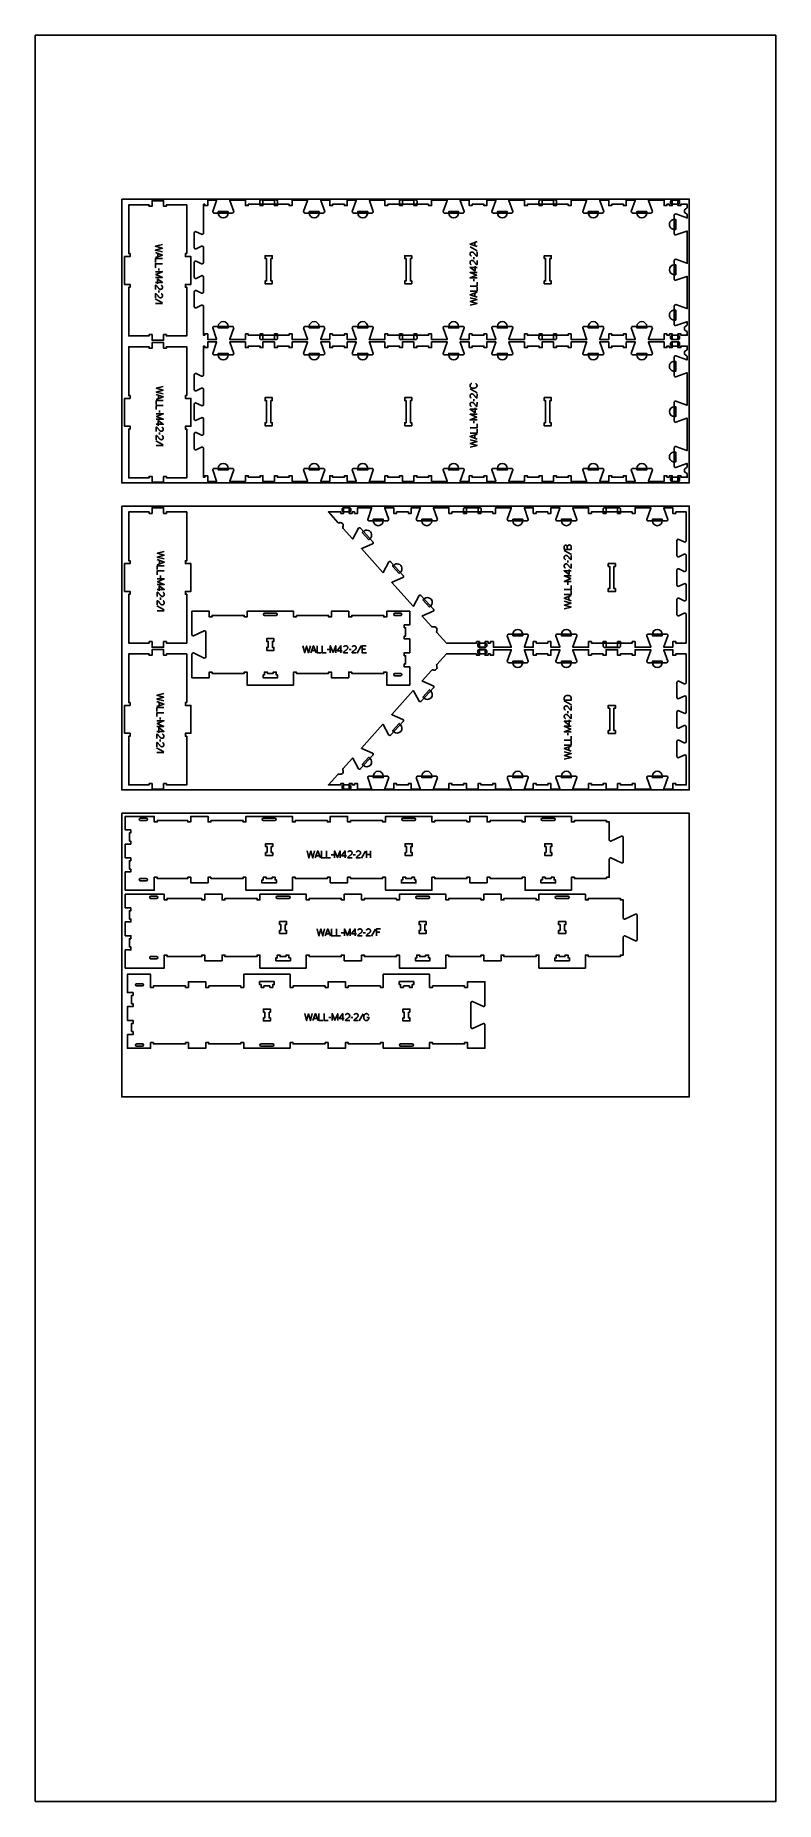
# Model space of a CAD drawing. Extents: x -17068 to -13885, y -27186 to -19593.
import ezdxf

# ---------------------------------------------------------------- set-up
doc = ezdxf.new("R2010")
doc.units = 0
for name, color, linetype in [('0_SHEET_SPRUCEPLY_2440X122', 1, 'CONTINUOUS'), ('1_ANYTOOL_1MMDEEP_LABELS_S', 2, 'CONTINUOUS'), ('3_ANYTOOL_CUTTHROUGH_INSID', 4, 'CONTINUOUS'), ('4_ANYTOOL_CUTTHROUGH_OUTSI', 5, 'CONTINUOUS'), ('5_ANYTOOL_HALF_MILL_9MM_IN', 3, 'CONTINUOUS'), ('DONOTCUT', 18, 'CONTINUOUS')]:
    doc.layers.add(name, color=color, linetype=linetype)

msp = doc.modelspace()

# ---------------------------------------------------------------- linework, layer by layer
at = {"layer": '0_SHEET_SPRUCEPLY_2440X122'}
for points in [[(-16696.5, -20296.7), (-16696.5, -21516.7), (-14256.5, -21516.7), (-14256.5, -20296.7)], [(-16696.5, -21616.7), (-16696.5, -22836.7), (-14256.5, -22836.7), (-14256.5, -21616.7)], [(-16696.5, -22936.7), (-16696.5, -24156.7), (-14256.5, -24156.7), (-14256.5, -22936.7)]]:
    msp.add_lwpolyline(points, close=True, dxfattribs=at)
at = {"layer": '1_ANYTOOL_1MMDEEP_LABELS_S'}
for points in [[(-16521.6, -20491.8), (-16551.6, -20499.5), (-16522.5, -20508), (-16551.6, -20516.4), (-16521.6, -20523.9)], [(-15169, -20500.8), (-15199, -20489.9), (-15169, -20478.8)], [(-15178.5, -20497.3), (-15178.5, -20482.4)], [(-16551.6, -20526.5), (-16521.6, -20537.4), (-16551.6, -20548.5)], [(-16521.6, -20552.7), (-16551.6, -20552.7), (-16551.6, -20569.8)], [(-16521.6, -20574.6), (-16551.6, -20574.6), (-16551.6, -20591.7)], [(-16542, -20530), (-16542, -20544.9)], [(-15169, -20523.7), (-15169, -20542), (-15169.5, -20541.9), (-15169.7, -20541.8), (-15170, -20541.7), (-15170.2, -20541.6), (-15170.4, -20541.5), (-15170.6, -20541.4), (-15170.8, -20541.3), (-15171, -20541.2), (-15171.2, -20541.1), (-15171.4, -20541), (-15171.6, -20540.9), (-15171.8, -20540.8), (-15172, -20540.7), (-15172.2, -20540.6), (-15172.4, -20540.4), (-15172.6, -20540.3), (-15172.8, -20540.2), (-15173, -20540), (-15173.2, -20539.9), (-15173.4, -20539.8), (-15173.5, -20539.6), (-15173.7, -20539.5), (-15173.9, -20539.3), (-15174.1, -20539.2), (-15174.2, -20539), (-15174.4, -20538.8), (-15174.6, -20538.7), (-15174.7, -20538.5), (-15174.9, -20538.3), (-15175.2, -20538), (-15176.4, -20536.5), (-15177.6, -20535), (-15178.8, -20533.5), (-15179.9, -20532), (-15180.5, -20531.2), (-15181, -20530.5), (-15181.6, -20529.8), (-15182.2, -20529.1), (-15182.8, -20528.4), (-15183.4, -20527.8), (-15184, -20527.1), (-15184.6, -20526.5), (-15184.8, -20526.4), (-15184.9, -20526.2), (-15185.1, -20526.1), (-15185.2, -20526), (-15185.4, -20525.9), (-15185.6, -20525.7), (-15185.7, -20525.6), (-15185.9, -20525.5), (-15186.1, -20525.4), (-15186.3, -20525.3), (-15186.5, -20525.2), (-15186.6, -20525.1), (-15186.8, -20525), (-15187, -20524.9), (-15187.2, -20524.8), (-15187.4, -20524.8), (-15187.6, -20524.7), (-15187.8, -20524.6), (-15188, -20524.6), (-15188.2, -20524.5), (-15188.4, -20524.5), (-15188.6, -20524.4), (-15188.8, -20524.4), (-15189, -20524.3), (-15189.2, -20524.3), (-15189.4, -20524.3), (-15189.6, -20524.2), (-15189.8, -20524.2), (-15190.1, -20524.2), (-15190.3, -20524.2), (-15190.5, -20524.2), (-15190.7, -20524.2), (-15191, -20524.2), (-15191.2, -20524.2), (-15191.5, -20524.2), (-15191.7, -20524.2), (-15191.9, -20524.2), (-15192.2, -20524.3), (-15192.4, -20524.3), (-15192.6, -20524.3), (-15192.8, -20524.4), (-15193.1, -20524.4), (-15193.3, -20524.5), (-15193.5, -20524.5), (-15193.7, -20524.6), (-15193.9, -20524.7), (-15194.1, -20524.7), (-15194.3, -20524.8), (-15194.5, -20524.9), (-15194.7, -20525), (-15194.8, -20525.1), (-15195, -20525.2), (-15195.2, -20525.3), (-15195.4, -20525.4), (-15195.5, -20525.5), (-15195.7, -20525.6), (-15195.9, -20525.7), (-15196, -20525.8), (-15196.2, -20526), (-15196.3, -20526.1), (-15196.5, -20526.3), (-15196.6, -20526.4), (-15196.7, -20526.5), (-15196.9, -20526.7), (-15197, -20526.9), (-15197.1, -20527), (-15197.2, -20527.2), (-15197.4, -20527.4), (-15197.5, -20527.5), (-15197.6, -20527.7), (-15197.7, -20527.9), (-15197.8, -20528.1), (-15197.9, -20528.2), (-15198, -20528.4), (-15198.1, -20528.6), (-15198.1, -20528.8), (-15198.2, -20529), (-15198.3, -20529.2), (-15198.4, -20529.4), (-15198.4, -20529.6), (-15198.5, -20529.8), (-15198.6, -20530), (-15198.6, -20530.2), (-15198.7, -20530.4), (-15198.7, -20530.6), (-15198.8, -20530.8), (-15198.8, -20531), (-15198.8, -20531.2), (-15198.9, -20531.5), (-15198.9, -20531.7), (-15198.9, -20531.9), (-15198.9, -20532.1), (-15198.9, -20532.4), (-15199, -20532.6), (-15199, -20533.1), (-15199, -20533.5), (-15198.9, -20533.8), (-15198.9, -20534.2), (-15198.9, -20534.5), (-15198.8, -20534.9), (-15198.8, -20535.2), (-15198.7, -20535.5), (-15198.6, -20535.8), (-15198.6, -20536.2), (-15198.5, -20536.3), (-15198.5, -20536.5), (-15198.4, -20536.6), (-15198.4, -20536.8), (-15198.3, -20536.9), (-15198.2, -20537.1), (-15198.2, -20537.2), (-15198.1, -20537.3), (-15198.1, -20537.5), (-15198, -20537.6), (-15197.9, -20537.8), (-15197.8, -20537.9), (-15197.8, -20538), (-15197.7, -20538.2), (-15197.6, -20538.3), (-15197.5, -20538.4), (-15197.4, -20538.6), (-15197.3, -20538.7), (-15197.3, -20538.8), (-15197.2, -20538.9), (-15197.1, -20539.1), (-15197, -20539.2), (-15196.9, -20539.3), (-15196.8, -20539.4), (-15196.7, -20539.5), (-15196.6, -20539.6), (-15196.4, -20539.8), (-15196.3, -20539.9), (-15196.2, -20540), (-15196.1, -20540.1), (-15196, -20540.2), (-15195.9, -20540.3), (-15195.6, -20540.5), (-15195.3, -20540.7), (-15195.1, -20540.9), (-15194.8, -20541.1), (-15194.5, -20541.2), (-15194.2, -20541.4), (-15193.9, -20541.6)], [(-15169, -20560), (-15169, -20578.3), (-15169.5, -20578.2), (-15169.7, -20578.1), (-15170, -20578), (-15170.2, -20577.9), (-15170.4, -20577.8), (-15170.6, -20577.7), (-15170.8, -20577.6), (-15171, -20577.5), (-15171.2, -20577.4), (-15171.4, -20577.3), (-15171.6, -20577.2), (-15171.8, -20577.1), (-15172, -20577), (-15172.2, -20576.9), (-15172.4, -20576.7), (-15172.6, -20576.6), (-15172.8, -20576.5), (-15173, -20576.3), (-15173.2, -20576.2), (-15173.4, -20576.1), (-15173.5, -20575.9), (-15173.7, -20575.8), (-15173.9, -20575.6), (-15174.1, -20575.5), (-15174.2, -20575.3), (-15174.4, -20575.1), (-15174.6, -20575), (-15174.7, -20574.8), (-15174.9, -20574.6), (-15175.2, -20574.3), (-15176.4, -20572.8), (-15177.6, -20571.3), (-15178.8, -20569.8), (-15179.9, -20568.3), (-15180.5, -20567.5), (-15181, -20566.8), (-15181.6, -20566.1), (-15182.2, -20565.4), (-15182.8, -20564.7), (-15183.4, -20564.1), (-15184, -20563.4), (-15184.6, -20562.8), (-15184.8, -20562.7), (-15184.9, -20562.5), (-15185.1, -20562.4), (-15185.2, -20562.3), (-15185.4, -20562.2), (-15185.6, -20562), (-15185.7, -20561.9), (-15185.9, -20561.8), (-15186.1, -20561.7), (-15186.3, -20561.6), (-15186.5, -20561.5), (-15186.6, -20561.4), (-15186.8, -20561.3), (-15187, -20561.2), (-15187.2, -20561.1), (-15187.4, -20561.1), (-15187.6, -20561), (-15187.8, -20560.9), (-15188, -20560.9), (-15188.2, -20560.8), (-15188.4, -20560.8), (-15188.6, -20560.7), (-15188.8, -20560.7), (-15189, -20560.6), (-15189.2, -20560.6), (-15189.4, -20560.6), (-15189.6, -20560.5), (-15189.8, -20560.5), (-15190.1, -20560.5), (-15190.3, -20560.5), (-15190.5, -20560.5), (-15190.7, -20560.5), (-15191, -20560.5), (-15191.2, -20560.5), (-15191.5, -20560.5), (-15191.7, -20560.5), (-15191.9, -20560.5), (-15192.2, -20560.6), (-15192.4, -20560.6), (-15192.6, -20560.6), (-15192.8, -20560.7), (-15193.1, -20560.7), (-15193.3, -20560.8), (-15193.5, -20560.8), (-15193.7, -20560.9), (-15193.9, -20561), (-15194.1, -20561), (-15194.3, -20561.1), (-15194.5, -20561.2), (-15194.7, -20561.3), (-15194.8, -20561.4), (-15195, -20561.5), (-15195.2, -20561.6), (-15195.4, -20561.7), (-15195.5, -20561.8), (-15195.7, -20561.9), (-15195.9, -20562), (-15196, -20562.1), (-15196.2, -20562.3), (-15196.3, -20562.4), (-15196.5, -20562.6), (-15196.6, -20562.7), (-15196.7, -20562.8), (-15196.9, -20563), (-15197, -20563.2), (-15197.1, -20563.3), (-15197.2, -20563.5), (-15197.4, -20563.7), (-15197.5, -20563.8), (-15197.6, -20564), (-15197.7, -20564.2), (-15197.8, -20564.4), (-15197.9, -20564.5), (-15198, -20564.7), (-15198.1, -20564.9), (-15198.1, -20565.1), (-15198.2, -20565.3), (-15198.3, -20565.5), (-15198.4, -20565.7), (-15198.4, -20565.9), (-15198.5, -20566.1), (-15198.6, -20566.3), (-15198.6, -20566.5), (-15198.7, -20566.7), (-15198.7, -20566.9), (-15198.8, -20567.1), (-15198.8, -20567.3), (-15198.8, -20567.5), (-15198.9, -20567.8), (-15198.9, -20568), (-15198.9, -20568.2), (-15198.9, -20568.4), (-15198.9, -20568.7), (-15199, -20568.9), (-15199, -20569.4), (-15199, -20569.8), (-15198.9, -20570.1), (-15198.9, -20570.5), (-15198.9, -20570.8), (-15198.8, -20571.2), (-15198.8, -20571.5), (-15198.7, -20571.8), (-15198.6, -20572.1), (-15198.6, -20572.5), (-15198.5, -20572.6), (-15198.5, -20572.8), (-15198.4, -20572.9), (-15198.4, -20573.1), (-15198.3, -20573.2), (-15198.2, -20573.4), (-15198.2, -20573.5), (-15198.1, -20573.6), (-15198.1, -20573.8), (-15198, -20573.9), (-15197.9, -20574.1), (-15197.8, -20574.2), (-15197.8, -20574.3), (-15197.7, -20574.5), (-15197.6, -20574.6), (-15197.5, -20574.7), (-15197.4, -20574.9), (-15197.3, -20575), (-15197.3, -20575.1), (-15197.2, -20575.2), (-15197.1, -20575.4), (-15197, -20575.5), (-15196.9, -20575.6), (-15196.8, -20575.7), (-15196.7, -20575.8), (-15196.6, -20575.9), (-15196.4, -20576.1), (-15196.3, -20576.2), (-15196.2, -20576.3), (-15196.1, -20576.4), (-15196, -20576.5), (-15195.9, -20576.6), (-15195.6, -20576.8), (-15195.3, -20577), (-15195.1, -20577.2), (-15194.8, -20577.4), (-15194.5, -20577.5), (-15194.2, -20577.7), (-15193.9, -20577.9)], [(-15198.5, -20502.5), (-15167.7, -20519.7)], [(-15182.8, -20546.3), (-15182.8, -20555.1)], [(-16551.6, -20609.4), (-16521.6, -20609.4), (-16549.9, -20621.4), (-16521.7, -20633.4), (-16551.6, -20633.4)], [(-16551.6, -20655), (-16521.5, -20655), (-16542.9, -20639)], [(-16542.9, -20639), (-16542.9, -20660.8)], [(-16537.7, -20604.3), (-16537.8, -20595.5)], [(-15169, -20590.2), (-15199, -20590.2), (-15177.6, -20606.2)], [(-15169, -20635.8), (-15199, -20635.8), (-15170.6, -20623.8), (-15198.8, -20611.8), (-15169, -20611.8)], [(-15199, -20670.7), (-15169, -20670.7), (-15169, -20653.6)], [(-15182.8, -20640.9), (-15182.8, -20649.7)], [(-15177.6, -20606.2), (-15177.6, -20584.4)], [(-16522, -20742.7), (-16552.8, -20725.5)], [(-16551.5, -20685.2), (-16551.5, -20666.9), (-16551, -20667.1), (-16550.8, -20667.1), (-16550.6, -20667.2), (-16550.3, -20667.3), (-16550.1, -20667.4), (-16549.9, -20667.5), (-16549.7, -20667.6), (-16549.5, -20667.7), (-16549.3, -20667.8), (-16549.1, -20667.9), (-16548.9, -20668), (-16548.7, -20668.1), (-16548.5, -20668.2), (-16548.3, -20668.4), (-16548.1, -20668.5), (-16547.9, -20668.6), (-16547.7, -20668.7), (-16547.5, -20668.9), (-16547.3, -20669), (-16547.2, -20669.2), (-16547, -20669.3), (-16546.8, -20669.5), (-16546.6, -20669.6), (-16546.5, -20669.8), (-16546.3, -20669.9), (-16546.1, -20670.1), (-16546, -20670.3), (-16545.8, -20670.4), (-16545.6, -20670.6), (-16545.3, -20671), (-16544.1, -20672.4), (-16542.9, -20673.9), (-16541.8, -20675.4), (-16540.6, -20677), (-16540.1, -20677.7), (-16539.5, -20678.5), (-16538.9, -20679.2), (-16538.3, -20679.9), (-16537.7, -20680.5), (-16537.1, -20681.2), (-16536.5, -20681.8), (-16535.9, -20682.4), (-16535.8, -20682.5), (-16535.6, -20682.7), (-16535.4, -20682.8), (-16535.3, -20682.9), (-16535.1, -20683.1), (-16534.9, -20683.2), (-16534.8, -20683.3), (-16534.6, -20683.4), (-16534.4, -20683.5), (-16534.2, -20683.6), (-16534.1, -20683.7), (-16533.9, -20683.8), (-16533.7, -20683.9), (-16533.5, -20684), (-16533.3, -20684.1), (-16533.1, -20684.2), (-16532.9, -20684.2), (-16532.8, -20684.3), (-16532.6, -20684.4), (-16532.4, -20684.4), (-16532.2, -20684.5), (-16531.9, -20684.5), (-16531.7, -20684.6), (-16531.5, -20684.6), (-16531.3, -20684.6), (-16531.1, -20684.7), (-16530.9, -20684.7), (-16530.7, -20684.7), (-16530.5, -20684.7), (-16530.2, -20684.7), (-16530, -20684.7), (-16529.8, -20684.7), (-16529.5, -20684.7), (-16529.3, -20684.7), (-16529, -20684.7), (-16528.8, -20684.7), (-16528.6, -20684.7), (-16528.3, -20684.7), (-16528.1, -20684.6), (-16527.9, -20684.6), (-16527.7, -20684.5), (-16527.5, -20684.5), (-16527.2, -20684.4), (-16527, -20684.4), (-16526.8, -20684.3), (-16526.6, -20684.3), (-16526.4, -20684.2), (-16526.2, -20684.1), (-16526, -20684), (-16525.9, -20683.9), (-16525.7, -20683.9), (-16525.5, -20683.8), (-16525.3, -20683.7), (-16525.2, -20683.6), (-16525, -20683.4), (-16524.8, -20683.3), (-16524.7, -20683.2), (-16524.5, -20683.1), (-16524.4, -20682.9), (-16524.2, -20682.8), (-16524.1, -20682.7), (-16523.9, -20682.5), (-16523.8, -20682.4), (-16523.7, -20682.2), (-16523.5, -20682.1), (-16523.4, -20681.9), (-16523.3, -20681.7), (-16523.2, -20681.6), (-16523.1, -20681.4), (-16522.9, -20681.2), (-16522.8, -20681), (-16522.7, -20680.9), (-16522.6, -20680.7), (-16522.5, -20680.5), (-16522.5, -20680.3), (-16522.4, -20680.1), (-16522.3, -20679.9), (-16522.2, -20679.8), (-16522.1, -20679.6), (-16522.1, -20679.4), (-16522, -20679.2), (-16522, -20679), (-16521.9, -20678.7), (-16521.9, -20678.5), (-16521.8, -20678.3), (-16521.8, -20678.1), (-16521.7, -20677.9), (-16521.7, -20677.7), (-16521.7, -20677.5), (-16521.6, -20677.2), (-16521.6, -20677), (-16521.6, -20676.8), (-16521.6, -20676.5), (-16521.6, -20676.3), (-16521.6, -20675.8), (-16521.6, -20675.5), (-16521.6, -20675.1), (-16521.6, -20674.8), (-16521.6, -20674.4), (-16521.7, -20674.1), (-16521.7, -20673.7), (-16521.8, -20673.4), (-16521.9, -20673.1), (-16522, -20672.8), (-16522, -20672.6), (-16522.1, -20672.5), (-16522.1, -20672.3), (-16522.2, -20672.2), (-16522.2, -20672), (-16522.3, -20671.9), (-16522.3, -20671.7), (-16522.4, -20671.6), (-16522.5, -20671.4), (-16522.5, -20671.3), (-16522.6, -20671.2), (-16522.7, -20671), (-16522.8, -20670.9), (-16522.8, -20670.8), (-16522.9, -20670.6), (-16523, -20670.5), (-16523.1, -20670.4), (-16523.2, -20670.2), (-16523.3, -20670.1), (-16523.4, -20670), (-16523.4, -20669.9), (-16523.5, -20669.7), (-16523.6, -20669.6), (-16523.8, -20669.5), (-16523.9, -20669.4), (-16524, -20669.3), (-16524.1, -20669.2), (-16524.2, -20669.1), (-16524.3, -20668.9), (-16524.4, -20668.8), (-16524.5, -20668.7), (-16524.7, -20668.6), (-16524.9, -20668.4), (-16525.2, -20668.2), (-16525.5, -20668), (-16525.7, -20667.9), (-16526, -20667.7), (-16526.3, -20667.5), (-16526.7, -20667.3)], [(-16551.5, -20721.5), (-16551.5, -20703.2), (-16551, -20703.4), (-16550.8, -20703.4), (-16550.6, -20703.5), (-16550.3, -20703.6), (-16550.1, -20703.7), (-16549.9, -20703.8), (-16549.7, -20703.9), (-16549.5, -20704), (-16549.3, -20704.1), (-16549.1, -20704.2), (-16548.9, -20704.3), (-16548.7, -20704.4), (-16548.5, -20704.5), (-16548.3, -20704.7), (-16548.1, -20704.8), (-16547.9, -20704.9), (-16547.7, -20705), (-16547.5, -20705.2), (-16547.3, -20705.3), (-16547.2, -20705.5), (-16547, -20705.6), (-16546.8, -20705.8), (-16546.6, -20705.9), (-16546.5, -20706.1), (-16546.3, -20706.2), (-16546.1, -20706.4), (-16546, -20706.6), (-16545.8, -20706.7), (-16545.6, -20706.9), (-16545.3, -20707.3), (-16544.1, -20708.7), (-16542.9, -20710.2), (-16541.8, -20711.7), (-16540.6, -20713.3), (-16540.1, -20714), (-16539.5, -20714.8), (-16538.9, -20715.5), (-16538.3, -20716.2), (-16537.7, -20716.8), (-16537.1, -20717.5), (-16536.5, -20718.1), (-16535.9, -20718.7), (-16535.8, -20718.8), (-16535.6, -20719), (-16535.4, -20719.1), (-16535.3, -20719.2), (-16535.1, -20719.4), (-16534.9, -20719.5), (-16534.8, -20719.6), (-16534.6, -20719.7), (-16534.4, -20719.8), (-16534.2, -20719.9), (-16534.1, -20720), (-16533.9, -20720.1), (-16533.7, -20720.2), (-16533.5, -20720.3), (-16533.3, -20720.4), (-16533.1, -20720.5), (-16532.9, -20720.5), (-16532.8, -20720.6), (-16532.6, -20720.7), (-16532.4, -20720.7), (-16532.2, -20720.8), (-16531.9, -20720.8), (-16531.7, -20720.9), (-16531.5, -20720.9), (-16531.3, -20720.9), (-16531.1, -20721), (-16530.9, -20721), (-16530.7, -20721), (-16530.5, -20721), (-16530.2, -20721), (-16530, -20721), (-16529.8, -20721), (-16529.5, -20721), (-16529.3, -20721), (-16529, -20721), (-16528.8, -20721), (-16528.6, -20721), (-16528.3, -20721), (-16528.1, -20720.9), (-16527.9, -20720.9), (-16527.7, -20720.8), (-16527.5, -20720.8), (-16527.2, -20720.7), (-16527, -20720.7), (-16526.8, -20720.6), (-16526.6, -20720.6), (-16526.4, -20720.5), (-16526.2, -20720.4), (-16526, -20720.3), (-16525.9, -20720.2), (-16525.7, -20720.2), (-16525.5, -20720.1), (-16525.3, -20720), (-16525.2, -20719.9), (-16525, -20719.7), (-16524.8, -20719.6), (-16524.7, -20719.5), (-16524.5, -20719.4), (-16524.4, -20719.2), (-16524.2, -20719.1), (-16524.1, -20719), (-16523.9, -20718.8), (-16523.8, -20718.7), (-16523.7, -20718.5), (-16523.5, -20718.4), (-16523.4, -20718.2), (-16523.3, -20718), (-16523.2, -20717.9), (-16523.1, -20717.7), (-16522.9, -20717.5), (-16522.8, -20717.3), (-16522.7, -20717.2), (-16522.6, -20717), (-16522.5, -20716.8), (-16522.5, -20716.6), (-16522.4, -20716.4), (-16522.3, -20716.2), (-16522.2, -20716.1), (-16522.1, -20715.9), (-16522.1, -20715.7), (-16522, -20715.5), (-16522, -20715.3), (-16521.9, -20715), (-16521.9, -20714.8), (-16521.8, -20714.6), (-16521.8, -20714.4), (-16521.7, -20714.2), (-16521.7, -20714), (-16521.7, -20713.8), (-16521.6, -20713.5), (-16521.6, -20713.3), (-16521.6, -20713.1), (-16521.6, -20712.8), (-16521.6, -20712.6), (-16521.6, -20712.1), (-16521.6, -20711.8), (-16521.6, -20711.4), (-16521.6, -20711.1), (-16521.6, -20710.7), (-16521.7, -20710.4), (-16521.7, -20710), (-16521.8, -20709.7), (-16521.9, -20709.4), (-16522, -20709.1), (-16522, -20708.9), (-16522.1, -20708.8), (-16522.1, -20708.6), (-16522.2, -20708.5), (-16522.2, -20708.3), (-16522.3, -20708.2), (-16522.3, -20708), (-16522.4, -20707.9), (-16522.5, -20707.7), (-16522.5, -20707.6), (-16522.6, -20707.5), (-16522.7, -20707.3), (-16522.8, -20707.2), (-16522.8, -20707.1), (-16522.9, -20706.9), (-16523, -20706.8), (-16523.1, -20706.7), (-16523.2, -20706.5), (-16523.3, -20706.4), (-16523.4, -20706.3), (-16523.4, -20706.2), (-16523.5, -20706), (-16523.6, -20705.9), (-16523.8, -20705.8), (-16523.9, -20705.7), (-16524, -20705.6), (-16524.1, -20705.5), (-16524.2, -20705.4), (-16524.3, -20705.2), (-16524.4, -20705.1), (-16524.5, -20705), (-16524.7, -20704.9), (-16524.9, -20704.7), (-16525.2, -20704.5), (-16525.5, -20704.3), (-16525.7, -20704.2), (-16526, -20704), (-16526.3, -20703.8), (-16526.7, -20703.6)], [(-16537.7, -20698.9), (-16537.8, -20690.1)], [(-15199, -20692.5), (-15169, -20692.5), (-15169, -20675.4)], [(-15169, -20718.7), (-15199, -20707.8), (-15169, -20696.8)], [(-15199, -20753.4), (-15169, -20745.7), (-15198.1, -20737.3), (-15169, -20728.8), (-15199, -20721.3)], [(-15178.5, -20715.2), (-15178.5, -20700.3)], [(-16521.6, -20746.2), (-16551.6, -20746.2)], [(-16518.2, -21101.8), (-16548.2, -21109.5), (-16519.1, -21118), (-16548.2, -21126.4), (-16518.2, -21133.9)], [(-15191.5, -21088.9), (-15191.9, -21089), (-15192.3, -21089.2), (-15192.7, -21089.4), (-15193, -21089.6), (-15193.4, -21089.8), (-15193.8, -21090), (-15194.1, -21090.2), (-15194.5, -21090.4), (-15194.8, -21090.7), (-15195.1, -21090.9), (-15195.4, -21091.2), (-15195.7, -21091.4), (-15196, -21091.7), (-15196.3, -21092), (-15196.6, -21092.3), (-15196.9, -21092.6), (-15197, -21092.8), (-15197.1, -21092.9), (-15197.2, -21093.1), (-15197.4, -21093.2), (-15197.5, -21093.4), (-15197.6, -21093.6), (-15197.7, -21093.8), (-15197.8, -21093.9), (-15197.9, -21094.1), (-15198, -21094.3), (-15198.1, -21094.5), (-15198.2, -21094.6), (-15198.2, -21094.8), (-15198.3, -21095), (-15198.4, -21095.2), (-15198.5, -21095.4), (-15198.5, -21095.6), (-15198.6, -21095.8), (-15198.6, -21096), (-15198.7, -21096.2), (-15198.7, -21096.4), (-15198.8, -21096.6), (-15198.8, -21096.8), (-15198.9, -21097), (-15198.9, -21097.2), (-15198.9, -21097.4), (-15198.9, -21097.6), (-15199, -21097.8), (-15199, -21098), (-15199, -21098.3), (-15199, -21098.5), (-15199, -21098.7), (-15199, -21099.1), (-15199, -21099.4), (-15198.9, -21099.7), (-15198.9, -21100.1), (-15198.9, -21100.4), (-15198.8, -21100.7), (-15198.8, -21101), (-15198.7, -21101.3), (-15198.6, -21101.6), (-15198.5, -21101.9), (-15198.4, -21102.2), (-15198.3, -21102.5), (-15198.2, -21102.8), (-15198.1, -21102.9), (-15198.1, -21103), (-15198, -21103.2), (-15198, -21103.3), (-15197.9, -21103.4), (-15197.8, -21103.6), (-15197.7, -21103.7), (-15197.7, -21103.8), (-15197.6, -21103.9), (-15197.5, -21104.1), (-15197.4, -21104.2), (-15197.3, -21104.3), (-15197.2, -21104.4), (-15197.2, -21104.6), (-15197, -21104.8), (-15196.8, -21105), (-15196.6, -21105.3), (-15196.3, -21105.5), (-15196.1, -21105.7), (-15195.9, -21105.9), (-15195.6, -21106.1), (-15195.4, -21106.3), (-15195.1, -21106.5), (-15194.9, -21106.7), (-15194.6, -21106.9), (-15194.3, -21107), (-15193.7, -21107.4), (-15193.1, -21107.7), (-15192.5, -21108), (-15191.9, -21108.3), (-15191.3, -21108.5), (-15190.6, -21108.8), (-15190, -21109), (-15189.4, -21109.2), (-15188.7, -21109.3), (-15188.1, -21109.5), (-15187.4, -21109.6), (-15186.7, -21109.7), (-15186.1, -21109.8), (-15185.4, -21109.8), (-15184.7, -21109.8), (-15184, -21109.9), (-15183.3, -21109.8), (-15182.6, -21109.8), (-15181.9, -21109.8), (-15181.2, -21109.7), (-15180.6, -21109.6), (-15179.9, -21109.5), (-15179.2, -21109.3), (-15178.9, -21109.2), (-15178.6, -21109.1), (-15178.3, -21109), (-15178, -21109), (-15177.6, -21108.8), (-15177.3, -21108.7), (-15177, -21108.6), (-15176.7, -21108.5), (-15176.1, -21108.3), (-15175.5, -21108), (-15174.9, -21107.7), (-15174.3, -21107.3), (-15173.7, -21107), (-15173.4, -21106.8), (-15173.1, -21106.6), (-15172.8, -21106.4), (-15172.6, -21106.2), (-15172.3, -21106), (-15172.1, -21105.8), (-15171.8, -21105.6), (-15171.6, -21105.4), (-15171.4, -21105.2), (-15171.2, -21104.9), (-15171, -21104.7), (-15170.9, -21104.6), (-15170.8, -21104.5), (-15170.7, -21104.3), (-15170.6, -21104.2), (-15170.6, -21104.1), (-15170.5, -21103.9), (-15170.4, -21103.8), (-15170.3, -21103.7), (-15170.2, -21103.6), (-15170.2, -21103.4), (-15170.1, -21103.3), (-15170, -21103.1), (-15169.9, -21102.9), (-15169.8, -21102.6), (-15169.6, -21102.3), (-15169.5, -21102), (-15169.4, -21101.7), (-15169.4, -21101.4), (-15169.3, -21101.1), (-15169.2, -21100.8), (-15169.1, -21100.4), (-15169.1, -21100.1), (-15169.1, -21099.8), (-15169, -21099.4), (-15169, -21099.1), (-15169, -21098.7), (-15169, -21098.4), (-15169, -21098), (-15169, -21097.6), (-15169, -21097.4), (-15169, -21097.2), (-15169.1, -21097.1), (-15169.1, -21096.9), (-15169.1, -21096.7), (-15169.1, -21096.5), (-15169.2, -21096.4), (-15169.2, -21096.2), (-15169.3, -21096), (-15169.3, -21095.8), (-15169.3, -21095.7), (-15169.4, -21095.5), (-15169.4, -21095.4), (-15169.5, -21095.2), (-15169.6, -21095), (-15169.6, -21094.9), (-15169.7, -21094.7), (-15169.8, -21094.6), (-15169.8, -21094.4), (-15169.9, -21094.3), (-15170, -21094.1), (-15170.1, -21094), (-15170.1, -21093.8), (-15170.2, -21093.7), (-15170.3, -21093.5), (-15170.4, -21093.4), (-15170.5, -21093.3), (-15170.6, -21093.1), (-15170.8, -21092.9), (-15171, -21092.6), (-15171.3, -21092.4), (-15171.5, -21092.1), (-15171.7, -21091.9), (-15172, -21091.6), (-15172.2, -21091.4), (-15172.5, -21091.2), (-15172.7, -21090.9), (-15173, -21090.7), (-15173.3, -21090.5), (-15173.6, -21090.3), (-15173.9, -21090.1), (-15174.2, -21089.9), (-15174.5, -21089.7), (-15174.8, -21089.5)], [(-16548.2, -21136.5), (-16518.2, -21147.4), (-16548.2, -21158.5)], [(-16518.2, -21162.7), (-16548.2, -21162.7), (-16548.2, -21179.8)], [(-16518.2, -21184.6), (-16548.2, -21184.6), (-16548.2, -21201.7)], [(-16538.7, -21140), (-16538.7, -21154.9)], [(-15169, -21133.7), (-15169.1, -21152), (-15169.5, -21151.8), (-15169.8, -21151.8), (-15170, -21151.7), (-15170.2, -21151.6), (-15170.4, -21151.5), (-15170.6, -21151.4), (-15170.8, -21151.3), (-15171, -21151.2), (-15171.3, -21151.1), (-15171.5, -21151), (-15171.7, -21150.9), (-15171.9, -21150.8), (-15172.1, -21150.7), (-15172.3, -21150.5), (-15172.5, -21150.4), (-15172.6, -21150.3), (-15172.8, -21150.2), (-15173, -21150), (-15173.2, -21149.9), (-15173.4, -21149.7), (-15173.6, -21149.6), (-15173.7, -21149.4), (-15173.9, -21149.3), (-15174.1, -21149.1), (-15174.3, -21149), (-15174.4, -21148.8), (-15174.6, -21148.6), (-15174.7, -21148.5), (-15174.9, -21148.3), (-15175.2, -21147.9), (-15176.4, -21146.5), (-15177.6, -21145), (-15178.8, -21143.5), (-15179.9, -21141.9), (-15180.5, -21141.2), (-15181, -21140.4), (-15181.6, -21139.7), (-15182.2, -21139), (-15182.8, -21138.4), (-15183.4, -21137.7), (-15184, -21137.1), (-15184.6, -21136.5), (-15184.8, -21136.4), (-15184.9, -21136.2), (-15185.1, -21136.1), (-15185.3, -21136), (-15185.4, -21135.8), (-15185.6, -21135.7), (-15185.8, -21135.6), (-15185.9, -21135.5), (-15186.1, -21135.4), (-15186.3, -21135.3), (-15186.5, -21135.2), (-15186.7, -21135.1), (-15186.8, -21135), (-15187, -21134.9), (-15187.2, -21134.8), (-15187.4, -21134.7), (-15187.6, -21134.7), (-15187.8, -21134.6), (-15188, -21134.5), (-15188.2, -21134.5), (-15188.4, -21134.4), (-15188.6, -21134.4), (-15188.8, -21134.3), (-15189, -21134.3), (-15189.2, -21134.3), (-15189.4, -21134.2), (-15189.6, -21134.2), (-15189.9, -21134.2), (-15190.1, -21134.2), (-15190.3, -21134.2), (-15190.5, -21134.2), (-15190.8, -21134.2), (-15191, -21134.2), (-15191.3, -21134.2), (-15191.5, -21134.2), (-15191.7, -21134.2), (-15192, -21134.2), (-15192.2, -21134.2), (-15192.4, -21134.3), (-15192.6, -21134.3), (-15192.9, -21134.4), (-15193.1, -21134.4), (-15193.3, -21134.5), (-15193.5, -21134.5), (-15193.7, -21134.6), (-15193.9, -21134.6), (-15194.1, -21134.7), (-15194.3, -21134.8), (-15194.5, -21134.9), (-15194.7, -21135), (-15194.9, -21135), (-15195, -21135.1), (-15195.2, -21135.2), (-15195.4, -21135.3), (-15195.6, -21135.5), (-15195.7, -21135.6), (-15195.9, -21135.7), (-15196, -21135.8), (-15196.2, -21136), (-15196.3, -21136.1), (-15196.5, -21136.2), (-15196.6, -21136.4), (-15196.8, -21136.5), (-15196.9, -21136.7), (-15197, -21136.8), (-15197.1, -21137), (-15197.3, -21137.2), (-15197.4, -21137.3), (-15197.5, -21137.5), (-15197.6, -21137.7), (-15197.7, -21137.9), (-15197.8, -21138), (-15197.9, -21138.2), (-15198, -21138.4), (-15198.1, -21138.6), (-15198.2, -21138.8), (-15198.2, -21139), (-15198.3, -21139.1), (-15198.4, -21139.3), (-15198.5, -21139.5), (-15198.5, -21139.7), (-15198.6, -21139.9), (-15198.6, -21140.2), (-15198.7, -21140.4), (-15198.7, -21140.6), (-15198.8, -21140.8), (-15198.8, -21141), (-15198.9, -21141.2), (-15198.9, -21141.4), (-15198.9, -21141.7), (-15198.9, -21141.9), (-15199, -21142.1), (-15199, -21142.4), (-15199, -21142.6), (-15199, -21143.1), (-15199, -21143.4), (-15199, -21143.8), (-15198.9, -21144.1), (-15198.9, -21144.5), (-15198.9, -21144.8), (-15198.8, -21145.2), (-15198.7, -21145.5), (-15198.7, -21145.8), (-15198.6, -21146.1), (-15198.5, -21146.3), (-15198.5, -21146.4), (-15198.4, -21146.6), (-15198.4, -21146.7), (-15198.3, -21146.9), (-15198.3, -21147), (-15198.2, -21147.2), (-15198.1, -21147.3), (-15198.1, -21147.5), (-15198, -21147.6), (-15197.9, -21147.7), (-15197.9, -21147.9), (-15197.8, -21148), (-15197.7, -21148.1), (-15197.6, -21148.3), (-15197.5, -21148.4), (-15197.5, -21148.5), (-15197.4, -21148.7), (-15197.3, -21148.8), (-15197.2, -21148.9), (-15197.1, -21149), (-15197, -21149.2), (-15196.9, -21149.3), (-15196.8, -21149.4), (-15196.7, -21149.5), (-15196.6, -21149.6), (-15196.5, -21149.7), (-15196.3, -21149.8), (-15196.2, -21150), (-15196.1, -21150.1), (-15196, -21150.2), (-15195.9, -21150.3), (-15195.6, -21150.5), (-15195.4, -21150.7), (-15195.1, -21150.9), (-15194.8, -21151), (-15194.5, -21151.2), (-15194.2, -21151.4), (-15193.9, -21151.6)], [(-15169, -21170), (-15169.1, -21188.3), (-15169.5, -21188.1), (-15169.8, -21188.1), (-15170, -21188), (-15170.2, -21187.9), (-15170.4, -21187.8), (-15170.6, -21187.7), (-15170.8, -21187.6), (-15171, -21187.5), (-15171.3, -21187.4), (-15171.5, -21187.3), (-15171.7, -21187.2), (-15171.9, -21187.1), (-15172.1, -21187), (-15172.3, -21186.8), (-15172.5, -21186.7), (-15172.6, -21186.6), (-15172.8, -21186.5), (-15173, -21186.3), (-15173.2, -21186.2), (-15173.4, -21186), (-15173.6, -21185.9), (-15173.7, -21185.7), (-15173.9, -21185.6), (-15174.1, -21185.4), (-15174.3, -21185.3), (-15174.4, -21185.1), (-15174.6, -21184.9), (-15174.7, -21184.8), (-15174.9, -21184.6), (-15175.2, -21184.2), (-15176.4, -21182.8), (-15177.6, -21181.3), (-15178.8, -21179.8), (-15179.9, -21178.2), (-15180.5, -21177.5), (-15181, -21176.7), (-15181.6, -21176), (-15182.2, -21175.3), (-15182.8, -21174.7), (-15183.4, -21174), (-15184, -21173.4), (-15184.6, -21172.8), (-15184.8, -21172.7), (-15184.9, -21172.5), (-15185.1, -21172.4), (-15185.3, -21172.3), (-15185.4, -21172.1), (-15185.6, -21172), (-15185.8, -21171.9), (-15185.9, -21171.8), (-15186.1, -21171.7), (-15186.3, -21171.6), (-15186.5, -21171.5), (-15186.7, -21171.4), (-15186.8, -21171.3), (-15187, -21171.2), (-15187.2, -21171.1), (-15187.4, -21171), (-15187.6, -21171), (-15187.8, -21170.9), (-15188, -21170.8), (-15188.2, -21170.8), (-15188.4, -21170.7), (-15188.6, -21170.7), (-15188.8, -21170.6), (-15189, -21170.6), (-15189.2, -21170.6), (-15189.4, -21170.5), (-15189.6, -21170.5), (-15189.9, -21170.5), (-15190.1, -21170.5), (-15190.3, -21170.5), (-15190.5, -21170.5), (-15190.8, -21170.5), (-15191, -21170.5), (-15191.3, -21170.5), (-15191.5, -21170.5), (-15191.7, -21170.5), (-15192, -21170.5), (-15192.2, -21170.5), (-15192.4, -21170.6), (-15192.6, -21170.6), (-15192.9, -21170.7), (-15193.1, -21170.7), (-15193.3, -21170.8), (-15193.5, -21170.8), (-15193.7, -21170.9), (-15193.9, -21170.9), (-15194.1, -21171), (-15194.3, -21171.1), (-15194.5, -21171.2), (-15194.7, -21171.3), (-15194.9, -21171.3), (-15195, -21171.4), (-15195.2, -21171.5), (-15195.4, -21171.6), (-15195.6, -21171.8), (-15195.7, -21171.9), (-15195.9, -21172), (-15196, -21172.1), (-15196.2, -21172.3), (-15196.3, -21172.4), (-15196.5, -21172.5), (-15196.6, -21172.7), (-15196.8, -21172.8), (-15196.9, -21173), (-15197, -21173.1), (-15197.1, -21173.3), (-15197.3, -21173.5), (-15197.4, -21173.6), (-15197.5, -21173.8), (-15197.6, -21174), (-15197.7, -21174.2), (-15197.8, -21174.3), (-15197.9, -21174.5), (-15198, -21174.7), (-15198.1, -21174.9), (-15198.2, -21175.1), (-15198.2, -21175.3), (-15198.3, -21175.4), (-15198.4, -21175.6), (-15198.5, -21175.8), (-15198.5, -21176), (-15198.6, -21176.2), (-15198.6, -21176.5), (-15198.7, -21176.7), (-15198.7, -21176.9), (-15198.8, -21177.1), (-15198.8, -21177.3), (-15198.9, -21177.5), (-15198.9, -21177.7), (-15198.9, -21178), (-15198.9, -21178.2), (-15199, -21178.4), (-15199, -21178.7), (-15199, -21178.9), (-15199, -21179.4), (-15199, -21179.7), (-15199, -21180.1), (-15198.9, -21180.4), (-15198.9, -21180.8), (-15198.9, -21181.1), (-15198.8, -21181.5), (-15198.7, -21181.8), (-15198.7, -21182.1), (-15198.6, -21182.4), (-15198.5, -21182.6), (-15198.5, -21182.7), (-15198.4, -21182.9), (-15198.4, -21183), (-15198.3, -21183.2), (-15198.3, -21183.3), (-15198.2, -21183.5), (-15198.1, -21183.6), (-15198.1, -21183.8), (-15198, -21183.9), (-15197.9, -21184), (-15197.9, -21184.2), (-15197.8, -21184.3), (-15197.7, -21184.4), (-15197.6, -21184.6), (-15197.5, -21184.7), (-15197.5, -21184.8), (-15197.4, -21185), (-15197.3, -21185.1), (-15197.2, -21185.2), (-15197.1, -21185.3), (-15197, -21185.5), (-15196.9, -21185.6), (-15196.8, -21185.7), (-15196.7, -21185.8), (-15196.6, -21185.9), (-15196.5, -21186), (-15196.3, -21186.1), (-15196.2, -21186.3), (-15196.1, -21186.4), (-15196, -21186.5), (-15195.9, -21186.6), (-15195.6, -21186.8), (-15195.4, -21187), (-15195.1, -21187.2), (-15194.8, -21187.3), (-15194.5, -21187.5), (-15194.2, -21187.7), (-15193.9, -21187.9)], [(-15198.5, -21112.5), (-15167.7, -21129.7)], [(-15182.9, -21156.3), (-15182.8, -21165.1)], [(-16548.2, -21219.4), (-16518.2, -21219.4), (-16546.6, -21231.4), (-16518.3, -21243.4), (-16548.2, -21243.4)], [(-16548.2, -21265), (-16518.2, -21265), (-16539.6, -21249)], [(-16539.6, -21249), (-16539.6, -21270.8)], [(-16534.3, -21214.3), (-16534.4, -21205.5)], [(-15169, -21200.2), (-15199, -21200.2), (-15177.6, -21216.2)], [(-15169, -21245.8), (-15199, -21245.8), (-15170.6, -21233.8), (-15198.9, -21221.8), (-15169, -21221.8)], [(-15182.9, -21250.9), (-15182.8, -21259.7)], [(-15177.6, -21216.2), (-15177.6, -21194.4)], [(-16518.7, -21352.7), (-16549.5, -21335.5)], [(-16548.2, -21295.2), (-16548.1, -21276.9), (-16547.7, -21277.1), (-16547.4, -21277.1), (-16547.2, -21277.2), (-16547, -21277.3), (-16546.8, -21277.4), (-16546.6, -21277.5), (-16546.4, -21277.6), (-16546.2, -21277.7), (-16545.9, -21277.8), (-16545.7, -21277.9), (-16545.5, -21278), (-16545.3, -21278.1), (-16545.1, -21278.2), (-16544.9, -21278.4), (-16544.7, -21278.5), (-16544.6, -21278.6), (-16544.4, -21278.7), (-16544.2, -21278.9), (-16544, -21279), (-16543.8, -21279.2), (-16543.6, -21279.3), (-16543.5, -21279.5), (-16543.3, -21279.6), (-16543.1, -21279.8), (-16542.9, -21279.9), (-16542.8, -21280.1), (-16542.6, -21280.3), (-16542.5, -21280.4), (-16542.3, -21280.6), (-16542, -21281), (-16540.8, -21282.4), (-16539.6, -21283.9), (-16538.4, -21285.4), (-16537.3, -21287), (-16536.7, -21287.7), (-16536.2, -21288.5), (-16535.6, -21289.2), (-16535, -21289.9), (-16534.4, -21290.5), (-16533.8, -21291.2), (-16533.2, -21291.8), (-16532.6, -21292.4), (-16532.4, -21292.5), (-16532.3, -21292.7), (-16532.1, -21292.8), (-16531.9, -21292.9), (-16531.8, -21293.1), (-16531.6, -21293.2), (-16531.4, -21293.3), (-16531.3, -21293.4), (-16531.1, -21293.5), (-16530.9, -21293.6), (-16530.7, -21293.7), (-16530.5, -21293.8), (-16530.4, -21293.9), (-16530.2, -21294), (-16530, -21294.1), (-16529.8, -21294.2), (-16529.6, -21294.2), (-16529.4, -21294.3), (-16529.2, -21294.4), (-16529, -21294.4), (-16528.8, -21294.5), (-16528.6, -21294.5), (-16528.4, -21294.6), (-16528.2, -21294.6), (-16528, -21294.6), (-16527.8, -21294.7), (-16527.6, -21294.7), (-16527.3, -21294.7), (-16527.1, -21294.7), (-16526.9, -21294.7), (-16526.7, -21294.7), (-16526.4, -21294.7), (-16526.2, -21294.7), (-16525.9, -21294.7), (-16525.7, -21294.7), (-16525.5, -21294.7), (-16525.2, -21294.7), (-16525, -21294.7), (-16524.8, -21294.6), (-16524.5, -21294.6), (-16524.3, -21294.5), (-16524.1, -21294.5), (-16523.9, -21294.4), (-16523.7, -21294.4), (-16523.5, -21294.3), (-16523.3, -21294.3), (-16523.1, -21294.2), (-16522.9, -21294.1), (-16522.7, -21294), (-16522.5, -21293.9), (-16522.3, -21293.9), (-16522.2, -21293.8), (-16522, -21293.7), (-16521.8, -21293.6), (-16521.6, -21293.4), (-16521.5, -21293.3), (-16521.3, -21293.2), (-16521.2, -21293.1), (-16521, -21292.9), (-16520.9, -21292.8), (-16520.7, -21292.7), (-16520.6, -21292.5), (-16520.4, -21292.4), (-16520.3, -21292.2), (-16520.2, -21292.1), (-16520.1, -21291.9), (-16519.9, -21291.7), (-16519.8, -21291.6), (-16519.7, -21291.4), (-16519.6, -21291.2), (-16519.5, -21291), (-16519.4, -21290.9), (-16519.3, -21290.7), (-16519.2, -21290.5), (-16519.1, -21290.3), (-16519, -21290.1), (-16519, -21289.9), (-16518.9, -21289.8), (-16518.8, -21289.6), (-16518.7, -21289.4), (-16518.7, -21289.2), (-16518.6, -21289), (-16518.6, -21288.7), (-16518.5, -21288.5), (-16518.5, -21288.3), (-16518.4, -21288.1), (-16518.4, -21287.9), (-16518.3, -21287.7), (-16518.3, -21287.5), (-16518.3, -21287.2), (-16518.3, -21287), (-16518.2, -21286.8), (-16518.2, -21286.5), (-16518.2, -21286.3), (-16518.2, -21285.8), (-16518.2, -21285.5), (-16518.2, -21285.1), (-16518.3, -21284.8), (-16518.3, -21284.4), (-16518.3, -21284.1), (-16518.4, -21283.7), (-16518.5, -21283.4), (-16518.5, -21283.1), (-16518.6, -21282.8), (-16518.7, -21282.6), (-16518.7, -21282.5), (-16518.8, -21282.3), (-16518.8, -21282.2), (-16518.9, -21282), (-16518.9, -21281.9), (-16519, -21281.7), (-16519.1, -21281.6), (-16519.1, -21281.4), (-16519.2, -21281.3), (-16519.3, -21281.2), (-16519.3, -21281), (-16519.4, -21280.9), (-16519.5, -21280.8), (-16519.6, -21280.6), (-16519.7, -21280.5), (-16519.7, -21280.4), (-16519.8, -21280.2), (-16519.9, -21280.1), (-16520, -21280), (-16520.1, -21279.9), (-16520.2, -21279.7), (-16520.3, -21279.6), (-16520.4, -21279.5), (-16520.5, -21279.4), (-16520.6, -21279.3), (-16520.7, -21279.2), (-16520.8, -21279.1), (-16521, -21278.9), (-16521.1, -21278.8), (-16521.2, -21278.7), (-16521.3, -21278.6), (-16521.6, -21278.4), (-16521.8, -21278.2), (-16522.1, -21278), (-16522.4, -21277.9), (-16522.7, -21277.7), (-16523, -21277.5), (-16523.3, -21277.3)], [(-16548.2, -21331.5), (-16548.1, -21313.2), (-16547.7, -21313.4), (-16547.4, -21313.4), (-16547.2, -21313.5), (-16547, -21313.6), (-16546.8, -21313.7), (-16546.6, -21313.8), (-16546.4, -21313.9), (-16546.2, -21314), (-16545.9, -21314.1), (-16545.7, -21314.2), (-16545.5, -21314.3), (-16545.3, -21314.4), (-16545.1, -21314.5), (-16544.9, -21314.7), (-16544.7, -21314.8), (-16544.6, -21314.9), (-16544.4, -21315), (-16544.2, -21315.2), (-16544, -21315.3), (-16543.8, -21315.5), (-16543.6, -21315.6), (-16543.5, -21315.8), (-16543.3, -21315.9), (-16543.1, -21316.1), (-16542.9, -21316.2), (-16542.8, -21316.4), (-16542.6, -21316.6), (-16542.5, -21316.7), (-16542.3, -21316.9), (-16542, -21317.3), (-16540.8, -21318.7), (-16539.6, -21320.2), (-16538.4, -21321.7), (-16537.3, -21323.3), (-16536.7, -21324), (-16536.2, -21324.8), (-16535.6, -21325.5), (-16535, -21326.2), (-16534.4, -21326.8), (-16533.8, -21327.5), (-16533.2, -21328.1), (-16532.6, -21328.7), (-16532.4, -21328.8), (-16532.3, -21329), (-16532.1, -21329.1), (-16531.9, -21329.2), (-16531.8, -21329.4), (-16531.6, -21329.5), (-16531.4, -21329.6), (-16531.3, -21329.7), (-16531.1, -21329.8), (-16530.9, -21329.9), (-16530.7, -21330), (-16530.5, -21330.1), (-16530.4, -21330.2), (-16530.2, -21330.3), (-16530, -21330.4), (-16529.8, -21330.5), (-16529.6, -21330.5), (-16529.4, -21330.6), (-16529.2, -21330.7), (-16529, -21330.7), (-16528.8, -21330.8), (-16528.6, -21330.8), (-16528.4, -21330.9), (-16528.2, -21330.9), (-16528, -21330.9), (-16527.8, -21331), (-16527.6, -21331), (-16527.3, -21331), (-16527.1, -21331), (-16526.9, -21331), (-16526.7, -21331), (-16526.4, -21331), (-16526.2, -21331), (-16525.9, -21331), (-16525.7, -21331), (-16525.5, -21331), (-16525.2, -21331), (-16525, -21331), (-16524.8, -21330.9), (-16524.5, -21330.9), (-16524.3, -21330.8), (-16524.1, -21330.8), (-16523.9, -21330.7), (-16523.7, -21330.7), (-16523.5, -21330.6), (-16523.3, -21330.6), (-16523.1, -21330.5), (-16522.9, -21330.4), (-16522.7, -21330.3), (-16522.5, -21330.2), (-16522.3, -21330.2), (-16522.2, -21330.1), (-16522, -21330), (-16521.8, -21329.9), (-16521.6, -21329.7), (-16521.5, -21329.6), (-16521.3, -21329.5), (-16521.2, -21329.4), (-16521, -21329.2), (-16520.9, -21329.1), (-16520.7, -21329), (-16520.6, -21328.8), (-16520.4, -21328.7), (-16520.3, -21328.5), (-16520.2, -21328.4), (-16520.1, -21328.2), (-16519.9, -21328), (-16519.8, -21327.9), (-16519.7, -21327.7), (-16519.6, -21327.5), (-16519.5, -21327.3), (-16519.4, -21327.2), (-16519.3, -21327), (-16519.2, -21326.8), (-16519.1, -21326.6), (-16519, -21326.4), (-16519, -21326.2), (-16518.9, -21326.1), (-16518.8, -21325.9), (-16518.7, -21325.7), (-16518.7, -21325.5), (-16518.6, -21325.3), (-16518.6, -21325), (-16518.5, -21324.8), (-16518.5, -21324.6), (-16518.4, -21324.4), (-16518.4, -21324.2), (-16518.3, -21324), (-16518.3, -21323.8), (-16518.3, -21323.5), (-16518.3, -21323.3), (-16518.2, -21323.1), (-16518.2, -21322.8), (-16518.2, -21322.6), (-16518.2, -21322.1), (-16518.2, -21321.8), (-16518.2, -21321.4), (-16518.3, -21321.1), (-16518.3, -21320.7), (-16518.3, -21320.4), (-16518.4, -21320), (-16518.5, -21319.7), (-16518.5, -21319.4), (-16518.6, -21319.1), (-16518.7, -21318.9), (-16518.7, -21318.8), (-16518.8, -21318.6), (-16518.8, -21318.5), (-16518.9, -21318.3), (-16518.9, -21318.2), (-16519, -21318), (-16519.1, -21317.9), (-16519.1, -21317.7), (-16519.2, -21317.6), (-16519.3, -21317.5), (-16519.3, -21317.3), (-16519.4, -21317.2), (-16519.5, -21317.1), (-16519.6, -21316.9), (-16519.7, -21316.8), (-16519.7, -21316.7), (-16519.8, -21316.5), (-16519.9, -21316.4), (-16520, -21316.3), (-16520.1, -21316.2), (-16520.2, -21316), (-16520.3, -21315.9), (-16520.4, -21315.8), (-16520.5, -21315.7), (-16520.6, -21315.6), (-16520.7, -21315.5), (-16520.8, -21315.4), (-16521, -21315.2), (-16521.1, -21315.1), (-16521.2, -21315), (-16521.3, -21314.9), (-16521.6, -21314.7), (-16521.8, -21314.5), (-16522.1, -21314.3), (-16522.4, -21314.2), (-16522.7, -21314), (-16523, -21313.8), (-16523.3, -21313.6)], [(-16534.3, -21308.9), (-16534.4, -21300.1)], [(-15199, -21280.6), (-15169, -21280.6), (-15169, -21263.5)], [(-15199, -21302.5), (-15169, -21302.5), (-15169, -21285.4)], [(-15169, -21328.7), (-15199, -21317.8), (-15169, -21306.7)], [(-15199, -21363.4), (-15169, -21355.7), (-15198.1, -21347.2), (-15169, -21338.8), (-15199, -21331.3)], [(-15178.5, -21325.2), (-15178.5, -21310.3)], [(-16518.2, -21356.2), (-16548.2, -21356.2)], [(-14794.2, -21803.7), (-14764.2, -21803.7), (-14764.2, -21794), (-14764.2, -21791.5), (-14764.2, -21791.2), (-14764.2, -21791), (-14764.2, -21790.8), (-14764.2, -21790.6), (-14764.2, -21790.3), (-14764.2, -21790.1), (-14764.2, -21789.9), (-14764.3, -21789.7), (-14764.3, -21789.5), (-14764.4, -21789.3), (-14764.4, -21789.1), (-14764.5, -21788.9), (-14764.5, -21788.7), (-14764.6, -21788.5), (-14764.7, -21788.3), (-14764.7, -21788.2), (-14764.8, -21788), (-14764.9, -21787.8), (-14765, -21787.6), (-14765.1, -21787.5), (-14765.2, -21787.3), (-14765.3, -21787.1), (-14765.4, -21787), (-14765.6, -21786.8), (-14765.7, -21786.7), (-14765.8, -21786.5), (-14766, -21786.4), (-14766.1, -21786.2), (-14766.3, -21786.1), (-14766.4, -21786), (-14766.6, -21785.8), (-14766.8, -21785.7), (-14766.9, -21785.6), (-14767.1, -21785.4), (-14767.3, -21785.3), (-14767.4, -21785.2), (-14767.6, -21785.1), (-14767.8, -21785), (-14768, -21784.9), (-14768.1, -21784.8), (-14768.3, -21784.7), (-14768.5, -21784.6), (-14768.7, -21784.5), (-14768.9, -21784.4), (-14769.1, -21784.3), (-14769.2, -21784.3), (-14769.4, -21784.2), (-14769.6, -21784.1), (-14769.8, -21784.1), (-14770, -21784), (-14770.2, -21784), (-14770.4, -21783.9), (-14770.6, -21783.9), (-14770.8, -21783.8), (-14771, -21783.8), (-14771.2, -21783.7), (-14771.4, -21783.7), (-14771.6, -21783.7), (-14771.8, -21783.7), (-14772, -21783.6), (-14772.2, -21783.6), (-14772.4, -21783.6), (-14772.6, -21783.6), (-14772.8, -21783.6), (-14773, -21783.6), (-14773.3, -21783.6), (-14773.5, -21783.6), (-14773.8, -21783.7), (-14774, -21783.7), (-14774.2, -21783.7), (-14774.4, -21783.7), (-14774.7, -21783.8), (-14774.9, -21783.8), (-14775.1, -21783.9), (-14775.3, -21784), (-14775.5, -21784), (-14775.7, -21784.1), (-14775.9, -21784.2), (-14776.1, -21784.2), (-14776.3, -21784.3), (-14776.4, -21784.4), (-14776.5, -21784.4), (-14776.5, -21784.5), (-14776.6, -21784.5), (-14776.7, -21784.6), (-14776.8, -21784.6), (-14776.9, -21784.7), (-14777, -21784.7), (-14777, -21784.8), (-14777.1, -21784.9), (-14777.2, -21784.9), (-14777.3, -21785), (-14777.4, -21785), (-14777.4, -21785.1), (-14777.5, -21785.2), (-14777.6, -21785.2), (-14777.7, -21785.3), (-14777.7, -21785.4), (-14777.8, -21785.5), (-14777.9, -21785.5), (-14777.9, -21785.6), (-14778, -21785.7), (-14778.1, -21785.8), (-14778.3, -21786), (-14778.4, -21786.2), (-14778.5, -21786.3), (-14778.6, -21786.5), (-14778.8, -21786.9), (-14779, -21787.3), (-14779.2, -21787.6), (-14779.4, -21788), (-14779.6, -21788.4), (-14779.7, -21788.8), (-14779.9, -21789.2), (-14780, -21789.6), (-14780.2, -21790), (-14780.3, -21790.5), (-14780.4, -21790.9), (-14780.5, -21791.3), (-14780.5, -21791.8), (-14780.6, -21792.2), (-14780.7, -21792.7), (-14780.7, -21793.1)], [(-14780.6, -21803.7), (-14780.7, -21793.1), (-14780.7, -21792.7), (-14780.8, -21792.3), (-14780.8, -21791.9), (-14780.9, -21791.6), (-14780.9, -21791.2), (-14781, -21790.8), (-14781.1, -21790.4), (-14781.2, -21790.1), (-14781.3, -21789.7), (-14781.4, -21789.4), (-14781.5, -21789), (-14781.7, -21788.7), (-14781.8, -21788.4), (-14781.9, -21788), (-14782.1, -21787.7), (-14782.3, -21787.4), (-14782.3, -21787.3), (-14782.4, -21787.2), (-14782.4, -21787.2), (-14782.4, -21787.1), (-14782.5, -21787), (-14782.5, -21787), (-14782.6, -21786.9), (-14782.6, -21786.8), (-14782.7, -21786.7), (-14782.8, -21786.7), (-14782.8, -21786.6), (-14782.9, -21786.5), (-14782.9, -21786.5), (-14783, -21786.4), (-14783.1, -21786.4), (-14783.1, -21786.3), (-14783.2, -21786.2), (-14783.2, -21786.2), (-14783.3, -21786.1), (-14783.4, -21786.1), (-14783.5, -21786), (-14783.5, -21786), (-14783.6, -21785.9), (-14783.7, -21785.9), (-14783.7, -21785.8), (-14783.8, -21785.8), (-14783.9, -21785.7), (-14784, -21785.7), (-14784.1, -21785.6), (-14784.1, -21785.6), (-14784.2, -21785.6), (-14784.3, -21785.5), (-14784.4, -21785.5), (-14784.5, -21785.4), (-14784.7, -21785.4), (-14784.9, -21785.3), (-14785.1, -21785.2), (-14785.2, -21785.2), (-14785.4, -21785.1), (-14785.7, -21785.1), (-14785.9, -21785.1), (-14786.1, -21785), (-14786.3, -21785), (-14786.5, -21785), (-14786.8, -21784.9), (-14787, -21784.9), (-14787.3, -21784.9), (-14787.5, -21784.9), (-14787.8, -21784.9), (-14788.2, -21784.9), (-14788.4, -21784.9), (-14788.6, -21784.9), (-14788.7, -21784.9), (-14788.9, -21785), (-14789.1, -21785), (-14789.3, -21785), (-14789.5, -21785), (-14789.6, -21785.1), (-14789.8, -21785.1), (-14790, -21785.1), (-14790.1, -21785.2), (-14790.3, -21785.2), (-14790.5, -21785.3), (-14790.6, -21785.3), (-14790.8, -21785.4), (-14790.9, -21785.4), (-14791, -21785.5), (-14791.2, -21785.5), (-14791.3, -21785.6), (-14791.5, -21785.7), (-14791.6, -21785.8), (-14791.7, -21785.8), (-14791.8, -21785.9), (-14792, -21786), (-14792.1, -21786.1), (-14792.2, -21786.2), (-14792.3, -21786.3), (-14792.4, -21786.4), (-14792.5, -21786.5), (-14792.6, -21786.6), (-14792.7, -21786.7), (-14792.8, -21786.8), (-14792.9, -21786.9), (-14793, -21787), (-14793.1, -21787.1), (-14793.2, -21787.3), (-14793.3, -21787.4), (-14793.3, -21787.5), (-14793.4, -21787.6), (-14793.5, -21787.8), (-14793.5, -21787.9), (-14793.6, -21788.1), (-14793.7, -21788.2), (-14793.7, -21788.3), (-14793.8, -21788.5), (-14793.8, -21788.7), (-14793.9, -21788.8), (-14793.9, -21789), (-14794, -21789.1), (-14794, -21789.3), (-14794.1, -21789.5), (-14794.1, -21789.7), (-14794.1, -21789.8), (-14794.1, -21790), (-14794.2, -21790.2), (-14794.2, -21790.4), (-14794.2, -21790.6), (-14794.2, -21790.8), (-14794.2, -21791.2), (-14794.2, -21791.6), (-14794.2, -21803.7)], [(-16514, -21811.8), (-16544, -21819.5), (-16514.9, -21828), (-16544, -21836.4), (-16514, -21843.9)], [(-16544, -21846.5), (-16514, -21857.4), (-16544, -21868.5)], [(-16534.4, -21850), (-16534.4, -21864.9)], [(-14764.3, -21828.3), (-14764.3, -21846.6), (-14764.8, -21846.5), (-14765, -21846.4), (-14765.2, -21846.3), (-14765.5, -21846.2), (-14765.7, -21846.1), (-14765.9, -21846), (-14766.1, -21845.9), (-14766.3, -21845.8), (-14766.5, -21845.7), (-14766.7, -21845.6), (-14766.9, -21845.5), (-14767.1, -21845.4), (-14767.3, -21845.3), (-14767.5, -21845.2), (-14767.7, -21845), (-14767.9, -21844.9), (-14768.1, -21844.8), (-14768.3, -21844.6), (-14768.5, -21844.5), (-14768.6, -21844.4), (-14768.8, -21844.2), (-14769, -21844.1), (-14769.2, -21843.9), (-14769.3, -21843.8), (-14769.5, -21843.6), (-14769.7, -21843.4), (-14769.8, -21843.3), (-14770, -21843.1), (-14770.2, -21842.9), (-14770.5, -21842.6), (-14771.7, -21841.1), (-14772.9, -21839.6), (-14774, -21838.1), (-14775.2, -21836.6), (-14775.7, -21835.8), (-14776.3, -21835.1), (-14776.9, -21834.4), (-14777.5, -21833.7), (-14778.1, -21833), (-14778.7, -21832.4), (-14779.3, -21831.7), (-14779.9, -21831.1), (-14780, -21831), (-14780.2, -21830.9), (-14780.4, -21830.7), (-14780.5, -21830.6), (-14780.7, -21830.5), (-14780.9, -21830.3), (-14781, -21830.2), (-14781.2, -21830.1), (-14781.4, -21830), (-14781.6, -21829.9), (-14781.7, -21829.8), (-14781.9, -21829.7), (-14782.1, -21829.6), (-14782.3, -21829.5), (-14782.5, -21829.4), (-14782.7, -21829.4), (-14782.9, -21829.3), (-14783.1, -21829.2), (-14783.2, -21829.2), (-14783.4, -21829.1), (-14783.6, -21829.1), (-14783.9, -21829), (-14784.1, -21829), (-14784.3, -21828.9), (-14784.5, -21828.9), (-14784.7, -21828.9), (-14784.9, -21828.8), (-14785.1, -21828.8), (-14785.3, -21828.8), (-14785.6, -21828.8), (-14785.8, -21828.8), (-14786, -21828.8), (-14786.3, -21828.8), (-14786.5, -21828.8), (-14786.8, -21828.8), (-14787, -21828.8), (-14787.2, -21828.8), (-14787.5, -21828.9), (-14787.7, -21828.9), (-14787.9, -21828.9), (-14788.1, -21829), (-14788.3, -21829), (-14788.6, -21829.1), (-14788.8, -21829.1), (-14789, -21829.2), (-14789.2, -21829.3), (-14789.4, -21829.3), (-14789.6, -21829.4), (-14789.8, -21829.5), (-14789.9, -21829.6), (-14790.1, -21829.7), (-14790.3, -21829.8), (-14790.5, -21829.9), (-14790.6, -21830), (-14790.8, -21830.1), (-14791, -21830.2), (-14791.1, -21830.3), (-14791.3, -21830.4), (-14791.4, -21830.6), (-14791.6, -21830.7), (-14791.7, -21830.9), (-14791.9, -21831), (-14792, -21831.2), (-14792.1, -21831.3), (-14792.3, -21831.5), (-14792.4, -21831.6), (-14792.5, -21831.8), (-14792.6, -21832), (-14792.7, -21832.1), (-14792.9, -21832.3), (-14793, -21832.5), (-14793.1, -21832.7), (-14793.2, -21832.8), (-14793.3, -21833), (-14793.3, -21833.2), (-14793.4, -21833.4), (-14793.5, -21833.6), (-14793.6, -21833.8), (-14793.7, -21834), (-14793.7, -21834.2), (-14793.8, -21834.4), (-14793.8, -21834.6), (-14793.9, -21834.8), (-14793.9, -21835), (-14794, -21835.2), (-14794, -21835.4), (-14794.1, -21835.6), (-14794.1, -21835.8), (-14794.1, -21836.1), (-14794.2, -21836.3), (-14794.2, -21836.5), (-14794.2, -21836.8), (-14794.2, -21837), (-14794.2, -21837.2), (-14794.2, -21837.7), (-14794.2, -21838.1), (-14794.2, -21838.4), (-14794.2, -21838.8), (-14794.2, -21839.1), (-14794.1, -21839.5), (-14794.1, -21839.8), (-14794, -21840.1), (-14793.9, -21840.4), (-14793.8, -21840.8), (-14793.8, -21840.9), (-14793.7, -21841.1), (-14793.7, -21841.2), (-14793.6, -21841.4), (-14793.6, -21841.5), (-14793.5, -21841.7), (-14793.5, -21841.8), (-14793.4, -21841.9), (-14793.3, -21842.1), (-14793.3, -21842.2), (-14793.2, -21842.4), (-14793.1, -21842.5), (-14793, -21842.6), (-14793, -21842.8), (-14792.9, -21842.9), (-14792.8, -21843), (-14792.7, -21843.2), (-14792.6, -21843.3), (-14792.5, -21843.4), (-14792.4, -21843.5), (-14792.4, -21843.7), (-14792.3, -21843.8), (-14792.2, -21843.9), (-14792, -21844), (-14791.9, -21844.1), (-14791.8, -21844.2), (-14791.7, -21844.4), (-14791.6, -21844.5), (-14791.5, -21844.6), (-14791.4, -21844.7), (-14791.3, -21844.8), (-14791.1, -21844.9), (-14790.9, -21845.1), (-14790.6, -21845.3), (-14790.3, -21845.5), (-14790.1, -21845.7), (-14789.8, -21845.8), (-14789.5, -21846), (-14789.1, -21846.2)], [(-14764.3, -21864.6), (-14764.3, -21882.9), (-14764.8, -21882.8), (-14765, -21882.7), (-14765.2, -21882.6), (-14765.5, -21882.5), (-14765.7, -21882.4), (-14765.9, -21882.3), (-14766.1, -21882.2), (-14766.3, -21882.1), (-14766.5, -21882), (-14766.7, -21881.9), (-14766.9, -21881.8), (-14767.1, -21881.7), (-14767.3, -21881.6), (-14767.5, -21881.5), (-14767.7, -21881.3), (-14767.9, -21881.2), (-14768.1, -21881.1), (-14768.3, -21880.9), (-14768.5, -21880.8), (-14768.6, -21880.7), (-14768.8, -21880.5), (-14769, -21880.4), (-14769.2, -21880.2), (-14769.3, -21880.1), (-14769.5, -21879.9), (-14769.7, -21879.7), (-14769.8, -21879.6), (-14770, -21879.4), (-14770.2, -21879.2), (-14770.5, -21878.9), (-14771.7, -21877.4), (-14772.9, -21875.9), (-14774, -21874.4), (-14775.2, -21872.9), (-14775.7, -21872.1), (-14776.3, -21871.4), (-14776.9, -21870.7), (-14777.5, -21870), (-14778.1, -21869.3), (-14778.7, -21868.7), (-14779.3, -21868), (-14779.9, -21867.4), (-14780, -21867.3), (-14780.2, -21867.2), (-14780.4, -21867), (-14780.5, -21866.9), (-14780.7, -21866.8), (-14780.9, -21866.6), (-14781, -21866.5), (-14781.2, -21866.4), (-14781.4, -21866.3), (-14781.6, -21866.2), (-14781.7, -21866.1), (-14781.9, -21866), (-14782.1, -21865.9), (-14782.3, -21865.8), (-14782.5, -21865.7), (-14782.7, -21865.7), (-14782.9, -21865.6), (-14783.1, -21865.5), (-14783.2, -21865.5), (-14783.4, -21865.4), (-14783.6, -21865.4), (-14783.9, -21865.3), (-14784.1, -21865.3), (-14784.3, -21865.2), (-14784.5, -21865.2), (-14784.7, -21865.2), (-14784.9, -21865.1), (-14785.1, -21865.1), (-14785.3, -21865.1), (-14785.6, -21865.1), (-14785.8, -21865.1), (-14786, -21865.1), (-14786.3, -21865.1), (-14786.5, -21865.1), (-14786.8, -21865.1), (-14787, -21865.1), (-14787.2, -21865.1), (-14787.5, -21865.2), (-14787.7, -21865.2), (-14787.9, -21865.2), (-14788.1, -21865.3), (-14788.3, -21865.3), (-14788.6, -21865.4), (-14788.8, -21865.4), (-14789, -21865.5), (-14789.2, -21865.6), (-14789.4, -21865.6), (-14789.6, -21865.7), (-14789.8, -21865.8), (-14789.9, -21865.9), (-14790.1, -21866), (-14790.3, -21866.1), (-14790.5, -21866.2), (-14790.6, -21866.3), (-14790.8, -21866.4), (-14791, -21866.5), (-14791.1, -21866.6), (-14791.3, -21866.7), (-14791.4, -21866.9), (-14791.6, -21867), (-14791.7, -21867.2), (-14791.9, -21867.3), (-14792, -21867.5), (-14792.1, -21867.6), (-14792.3, -21867.8), (-14792.4, -21867.9), (-14792.5, -21868.1), (-14792.6, -21868.3), (-14792.7, -21868.4), (-14792.9, -21868.6), (-14793, -21868.8), (-14793.1, -21869), (-14793.2, -21869.1), (-14793.3, -21869.3), (-14793.3, -21869.5), (-14793.4, -21869.7), (-14793.5, -21869.9), (-14793.6, -21870.1), (-14793.7, -21870.3), (-14793.7, -21870.5), (-14793.8, -21870.7), (-14793.8, -21870.9), (-14793.9, -21871.1), (-14793.9, -21871.3), (-14794, -21871.5), (-14794, -21871.7), (-14794.1, -21871.9), (-14794.1, -21872.1), (-14794.1, -21872.4), (-14794.2, -21872.6), (-14794.2, -21872.8), (-14794.2, -21873.1), (-14794.2, -21873.3), (-14794.2, -21873.5), (-14794.2, -21874), (-14794.2, -21874.4), (-14794.2, -21874.7), (-14794.2, -21875.1), (-14794.2, -21875.4), (-14794.1, -21875.8), (-14794.1, -21876.1), (-14794, -21876.4), (-14793.9, -21876.7), (-14793.8, -21877.1), (-14793.8, -21877.2), (-14793.7, -21877.4), (-14793.7, -21877.5), (-14793.6, -21877.7), (-14793.6, -21877.8), (-14793.5, -21878), (-14793.5, -21878.1), (-14793.4, -21878.2), (-14793.3, -21878.4), (-14793.3, -21878.5), (-14793.2, -21878.7), (-14793.1, -21878.8), (-14793, -21878.9), (-14793, -21879.1), (-14792.9, -21879.2), (-14792.8, -21879.3), (-14792.7, -21879.5), (-14792.6, -21879.6), (-14792.5, -21879.7), (-14792.4, -21879.8), (-14792.4, -21880), (-14792.3, -21880.1), (-14792.2, -21880.2), (-14792, -21880.3), (-14791.9, -21880.4), (-14791.8, -21880.5), (-14791.7, -21880.7), (-14791.6, -21880.8), (-14791.5, -21880.9), (-14791.4, -21881), (-14791.3, -21881.1), (-14791.1, -21881.2), (-14790.9, -21881.4), (-14790.6, -21881.6), (-14790.3, -21881.8), (-14790.1, -21882), (-14789.8, -21882.1), (-14789.5, -21882.3), (-14789.1, -21882.5)], [(-14793.8, -21807.1), (-14763, -21824.3)], [(-14778.1, -21850.9), (-14778, -21859.7)], [(-16514, -21872.7), (-16544, -21872.7), (-16544, -21889.8)], [(-16514, -21894.6), (-16544, -21894.6), (-16544, -21911.7)], [(-16544, -21929.4), (-16514, -21929.4), (-16542.4, -21941.4), (-16514.1, -21953.4), (-16544, -21953.4)], [(-16530.1, -21924.3), (-16530.2, -21915.5)], [(-14764.2, -21894.8), (-14794.3, -21894.8), (-14772.9, -21910.8)], [(-14764.2, -21940.4), (-14794.2, -21940.4), (-14765.9, -21928.4), (-14794.1, -21916.4), (-14764.2, -21916.4)], [(-14772.9, -21910.8), (-14772.9, -21889)], [(-16544, -21975), (-16513.9, -21975), (-16535.3, -21959)], [(-16543.9, -22005.2), (-16543.9, -21986.9), (-16543.4, -21987.1), (-16543.2, -21987.1), (-16543, -21987.2), (-16542.8, -21987.3), (-16542.6, -21987.4), (-16542.3, -21987.5), (-16542.1, -21987.6), (-16541.9, -21987.7), (-16541.7, -21987.8), (-16541.5, -21987.9), (-16541.3, -21988), (-16541.1, -21988.1), (-16540.9, -21988.2), (-16540.7, -21988.4), (-16540.5, -21988.5), (-16540.3, -21988.6), (-16540.1, -21988.7), (-16540, -21988.9), (-16539.8, -21989), (-16539.6, -21989.2), (-16539.4, -21989.3), (-16539.2, -21989.5), (-16539.1, -21989.6), (-16538.9, -21989.8), (-16538.7, -21989.9), (-16538.5, -21990.1), (-16538.4, -21990.3), (-16538.2, -21990.4), (-16538.1, -21990.6), (-16537.7, -21991), (-16536.5, -21992.4), (-16535.3, -21993.9), (-16534.2, -21995.4), (-16533.1, -21997), (-16532.5, -21997.7), (-16531.9, -21998.5), (-16531.3, -21999.2), (-16530.8, -21999.9), (-16530.2, -22000.5), (-16529.6, -22001.2), (-16529, -22001.8), (-16528.3, -22002.4), (-16528.2, -22002.5), (-16528, -22002.7), (-16527.9, -22002.8), (-16527.7, -22002.9), (-16527.5, -22003.1), (-16527.4, -22003.2), (-16527.2, -22003.3), (-16527, -22003.4), (-16526.8, -22003.5), (-16526.7, -22003.6), (-16526.5, -22003.7), (-16526.3, -22003.8), (-16526.1, -22003.9), (-16525.9, -22004), (-16525.8, -22004.1), (-16525.6, -22004.2), (-16525.4, -22004.2), (-16525.2, -22004.3), (-16525, -22004.4), (-16524.8, -22004.4), (-16524.6, -22004.5), (-16524.4, -22004.5), (-16524.2, -22004.6), (-16524, -22004.6), (-16523.7, -22004.6), (-16523.5, -22004.7), (-16523.3, -22004.7), (-16523.1, -22004.7), (-16522.9, -22004.7), (-16522.7, -22004.7), (-16522.4, -22004.7), (-16522.2, -22004.7), (-16522, -22004.7), (-16521.7, -22004.7), (-16521.5, -22004.7), (-16521.2, -22004.7), (-16521, -22004.7), (-16520.8, -22004.7), (-16520.5, -22004.6), (-16520.3, -22004.6), (-16520.1, -22004.5), (-16519.9, -22004.5), (-16519.7, -22004.4), (-16519.5, -22004.4), (-16519.3, -22004.3), (-16519.1, -22004.3), (-16518.9, -22004.2), (-16518.7, -22004.1), (-16518.5, -22004), (-16518.3, -22003.9), (-16518.1, -22003.9), (-16517.9, -22003.8), (-16517.8, -22003.7), (-16517.6, -22003.6), (-16517.4, -22003.4), (-16517.3, -22003.3), (-16517.1, -22003.2), (-16516.9, -22003.1), (-16516.8, -22002.9), (-16516.6, -22002.8), (-16516.5, -22002.7), (-16516.4, -22002.5), (-16516.2, -22002.4), (-16516.1, -22002.2), (-16516, -22002.1), (-16515.8, -22001.9), (-16515.7, -22001.7), (-16515.6, -22001.6), (-16515.5, -22001.4), (-16515.4, -22001.2), (-16515.3, -22001), (-16515.2, -22000.9), (-16515.1, -22000.7), (-16515, -22000.5), (-16514.9, -22000.3), (-16514.8, -22000.1), (-16514.7, -21999.9), (-16514.6, -21999.8), (-16514.6, -21999.6), (-16514.5, -21999.4), (-16514.4, -21999.2), (-16514.4, -21999), (-16514.3, -21998.7), (-16514.3, -21998.5), (-16514.2, -21998.3), (-16514.2, -21998.1), (-16514.1, -21997.9), (-16514.1, -21997.7), (-16514.1, -21997.5), (-16514.1, -21997.2), (-16514, -21997), (-16514, -21996.8), (-16514, -21996.5), (-16514, -21996.3), (-16514, -21995.8), (-16514, -21995.5), (-16514, -21995.1), (-16514, -21994.8), (-16514.1, -21994.4), (-16514.1, -21994.1), (-16514.2, -21993.7), (-16514.2, -21993.4), (-16514.3, -21993.1), (-16514.4, -21992.8), (-16514.4, -21992.6), (-16514.5, -21992.5), (-16514.5, -21992.3), (-16514.6, -21992.2), (-16514.6, -21992), (-16514.7, -21991.9), (-16514.8, -21991.7), (-16514.8, -21991.6), (-16514.9, -21991.4), (-16515, -21991.3), (-16515, -21991.2), (-16515.1, -21991), (-16515.2, -21990.9), (-16515.3, -21990.8), (-16515.3, -21990.6), (-16515.4, -21990.5), (-16515.5, -21990.4), (-16515.6, -21990.2), (-16515.7, -21990.1), (-16515.8, -21990), (-16515.9, -21989.9), (-16516, -21989.7), (-16516.1, -21989.6), (-16516.2, -21989.5), (-16516.3, -21989.4), (-16516.4, -21989.3), (-16516.5, -21989.2), (-16516.6, -21989.1), (-16516.7, -21988.9), (-16516.9, -21988.8), (-16517, -21988.7), (-16517.1, -21988.6), (-16517.3, -21988.4), (-16517.6, -21988.2), (-16517.9, -21988), (-16518.2, -21987.9), (-16518.5, -21987.7), (-16518.8, -21987.5), (-16519.1, -21987.3)], [(-16535.3, -21959), (-16535.3, -21980.8)], [(-16530.1, -22018.9), (-16530.2, -22010.1)], [(-14794.2, -21975.3), (-14764.2, -21975.3), (-14764.2, -21958.2)], [(-14794.2, -21997.1), (-14764.2, -21997.1), (-14764.2, -21980)], [(-14764.2, -22023.3), (-14794.2, -22012.4), (-14764.2, -22001.4)], [(-14778.1, -21945.5), (-14778, -21954.3)], [(-14773.8, -22019.8), (-14773.8, -22004.9)], [(-16514.5, -22062.7), (-16545.2, -22045.5)], [(-16514, -22066.2), (-16544, -22066.2)], [(-16543.9, -22041.5), (-16543.9, -22023.2), (-16543.4, -22023.4), (-16543.2, -22023.4), (-16543, -22023.5), (-16542.8, -22023.6), (-16542.6, -22023.7), (-16542.3, -22023.8), (-16542.1, -22023.9), (-16541.9, -22024), (-16541.7, -22024.1), (-16541.5, -22024.2), (-16541.3, -22024.3), (-16541.1, -22024.4), (-16540.9, -22024.5), (-16540.7, -22024.7), (-16540.5, -22024.8), (-16540.3, -22024.9), (-16540.1, -22025), (-16540, -22025.2), (-16539.8, -22025.3), (-16539.6, -22025.5), (-16539.4, -22025.6), (-16539.2, -22025.8), (-16539.1, -22025.9), (-16538.9, -22026.1), (-16538.7, -22026.2), (-16538.5, -22026.4), (-16538.4, -22026.6), (-16538.2, -22026.7), (-16538.1, -22026.9), (-16537.7, -22027.3), (-16536.5, -22028.7), (-16535.3, -22030.2), (-16534.2, -22031.7), (-16533.1, -22033.3), (-16532.5, -22034), (-16531.9, -22034.8), (-16531.3, -22035.5), (-16530.8, -22036.2), (-16530.2, -22036.8), (-16529.6, -22037.5), (-16529, -22038.1), (-16528.3, -22038.7), (-16528.2, -22038.8), (-16528, -22039), (-16527.9, -22039.1), (-16527.7, -22039.2), (-16527.5, -22039.4), (-16527.4, -22039.5), (-16527.2, -22039.6), (-16527, -22039.7), (-16526.8, -22039.8), (-16526.7, -22039.9), (-16526.5, -22040), (-16526.3, -22040.1), (-16526.1, -22040.2), (-16525.9, -22040.3), (-16525.8, -22040.4), (-16525.6, -22040.5), (-16525.4, -22040.5), (-16525.2, -22040.6), (-16525, -22040.7), (-16524.8, -22040.7), (-16524.6, -22040.8), (-16524.4, -22040.8), (-16524.2, -22040.9), (-16524, -22040.9), (-16523.7, -22040.9), (-16523.5, -22041), (-16523.3, -22041), (-16523.1, -22041), (-16522.9, -22041), (-16522.7, -22041), (-16522.4, -22041), (-16522.2, -22041), (-16522, -22041), (-16521.7, -22041), (-16521.5, -22041), (-16521.2, -22041), (-16521, -22041), (-16520.8, -22041), (-16520.5, -22040.9), (-16520.3, -22040.9), (-16520.1, -22040.8), (-16519.9, -22040.8), (-16519.7, -22040.7), (-16519.5, -22040.7), (-16519.3, -22040.6), (-16519.1, -22040.6), (-16518.9, -22040.5), (-16518.7, -22040.4), (-16518.5, -22040.3), (-16518.3, -22040.2), (-16518.1, -22040.2), (-16517.9, -22040.1), (-16517.8, -22040), (-16517.6, -22039.9), (-16517.4, -22039.7), (-16517.3, -22039.6), (-16517.1, -22039.5), (-16516.9, -22039.4), (-16516.8, -22039.2), (-16516.6, -22039.1), (-16516.5, -22039), (-16516.4, -22038.8), (-16516.2, -22038.7), (-16516.1, -22038.5), (-16516, -22038.4), (-16515.8, -22038.2), (-16515.7, -22038), (-16515.6, -22037.9), (-16515.5, -22037.7), (-16515.4, -22037.5), (-16515.3, -22037.3), (-16515.2, -22037.2), (-16515.1, -22037), (-16515, -22036.8), (-16514.9, -22036.6), (-16514.8, -22036.4), (-16514.7, -22036.2), (-16514.6, -22036.1), (-16514.6, -22035.9), (-16514.5, -22035.7), (-16514.4, -22035.5), (-16514.4, -22035.3), (-16514.3, -22035), (-16514.3, -22034.8), (-16514.2, -22034.6), (-16514.2, -22034.4), (-16514.1, -22034.2), (-16514.1, -22034), (-16514.1, -22033.8), (-16514.1, -22033.5), (-16514, -22033.3), (-16514, -22033.1), (-16514, -22032.8), (-16514, -22032.6), (-16514, -22032.1), (-16514, -22031.8), (-16514, -22031.4), (-16514, -22031.1), (-16514.1, -22030.7), (-16514.1, -22030.4), (-16514.2, -22030), (-16514.2, -22029.7), (-16514.3, -22029.4), (-16514.4, -22029.1), (-16514.4, -22028.9), (-16514.5, -22028.8), (-16514.5, -22028.6), (-16514.6, -22028.5), (-16514.6, -22028.3), (-16514.7, -22028.2), (-16514.8, -22028), (-16514.8, -22027.9), (-16514.9, -22027.7), (-16515, -22027.6), (-16515, -22027.5), (-16515.1, -22027.3), (-16515.2, -22027.2), (-16515.3, -22027.1), (-16515.3, -22026.9), (-16515.4, -22026.8), (-16515.5, -22026.7), (-16515.6, -22026.5), (-16515.7, -22026.4), (-16515.8, -22026.3), (-16515.9, -22026.2), (-16516, -22026), (-16516.1, -22025.9), (-16516.2, -22025.8), (-16516.3, -22025.7), (-16516.4, -22025.6), (-16516.5, -22025.5), (-16516.6, -22025.4), (-16516.7, -22025.2), (-16516.9, -22025.1), (-16517, -22025), (-16517.1, -22024.9), (-16517.3, -22024.7), (-16517.6, -22024.5), (-16517.9, -22024.3), (-16518.2, -22024.2), (-16518.5, -22024), (-16518.8, -22023.8), (-16519.1, -22023.6)], [(-14794.2, -22058), (-14764.2, -22050.3), (-14793.3, -22041.9), (-14764.2, -22033.4), (-14794.2, -22025.9)], [(-15917.7, -22217.1), (-15910, -22247.1), (-15901.6, -22218), (-15893.1, -22247.1), (-15885.6, -22217.1)], [(-15883, -22247.1), (-15872.1, -22217.1), (-15861.1, -22247.1)], [(-15879.5, -22237.5), (-15864.6, -22237.5)], [(-15856.8, -22217.1), (-15856.8, -22247.1), (-15839.7, -22247.1)], [(-15835, -22217.1), (-15835, -22247.1), (-15817.9, -22247.1)], [(-15805.2, -22233.2), (-15814, -22233.3)], [(-15800.1, -22247.1), (-15800.1, -22217.1), (-15788.1, -22245.4), (-15776.1, -22217.2), (-15776.1, -22247.1)], [(-15754.5, -22247.1), (-15754.5, -22217), (-15770.5, -22238.4)], [(-15770.5, -22238.4), (-15748.7, -22238.4)], [(-15724.3, -22247), (-15742.6, -22247), (-15742.5, -22246.5), (-15742.4, -22246.3), (-15742.3, -22246.1), (-15742.2, -22245.9), (-15742.1, -22245.6), (-15742, -22245.4), (-15741.9, -22245.2), (-15741.8, -22245), (-15741.7, -22244.8), (-15741.6, -22244.6), (-15741.5, -22244.4), (-15741.4, -22244.2), (-15741.3, -22244), (-15741.2, -22243.8), (-15741, -22243.6), (-15740.9, -22243.4), (-15740.8, -22243.2), (-15740.6, -22243), (-15740.5, -22242.9), (-15740.4, -22242.7), (-15740.2, -22242.5), (-15740.1, -22242.3), (-15739.9, -22242.1), (-15739.8, -22242), (-15739.6, -22241.8), (-15739.4, -22241.6), (-15739.3, -22241.5), (-15739.1, -22241.3), (-15738.9, -22241.2), (-15738.6, -22240.8), (-15737.1, -22239.6), (-15735.6, -22238.4), (-15734.1, -22237.3), (-15732.6, -22236.1), (-15731.8, -22235.6), (-15731.1, -22235), (-15730.4, -22234.4), (-15729.7, -22233.9), (-15729, -22233.3), (-15728.4, -22232.7), (-15727.7, -22232), (-15727.1, -22231.4), (-15727, -22231.3), (-15726.9, -22231.1), (-15726.7, -22231), (-15726.6, -22230.8), (-15726.5, -22230.6), (-15726.3, -22230.5), (-15726.2, -22230.3), (-15726.1, -22230.1), (-15726, -22229.9), (-15725.9, -22229.8), (-15725.8, -22229.6), (-15725.7, -22229.4), (-15725.6, -22229.2), (-15725.5, -22229), (-15725.5, -22228.8), (-15725.4, -22228.7), (-15725.3, -22228.5), (-15725.2, -22228.3), (-15725.2, -22228.1), (-15725.1, -22227.9), (-15725.1, -22227.7), (-15725, -22227.5), (-15725, -22227.3), (-15724.9, -22227.1), (-15724.9, -22226.8), (-15724.9, -22226.6), (-15724.8, -22226.4), (-15724.8, -22226.2), (-15724.8, -22226), (-15724.8, -22225.8), (-15724.8, -22225.5), (-15724.8, -22225.3), (-15724.8, -22225.1), (-15724.8, -22224.8), (-15724.8, -22224.6), (-15724.8, -22224.3), (-15724.8, -22224.1), (-15724.9, -22223.9), (-15724.9, -22223.6), (-15724.9, -22223.4), (-15725, -22223.2), (-15725, -22223), (-15725.1, -22222.8), (-15725.1, -22222.6), (-15725.2, -22222.3), (-15725.3, -22222.1), (-15725.3, -22221.9), (-15725.4, -22221.8), (-15725.5, -22221.6), (-15725.6, -22221.4), (-15725.7, -22221.2), (-15725.8, -22221), (-15725.9, -22220.8), (-15726, -22220.7), (-15726.1, -22220.5), (-15726.2, -22220.3), (-15726.3, -22220.2), (-15726.5, -22220), (-15726.6, -22219.9), (-15726.7, -22219.7), (-15726.9, -22219.6), (-15727, -22219.4), (-15727.2, -22219.3), (-15727.3, -22219.2), (-15727.5, -22219), (-15727.6, -22218.9), (-15727.8, -22218.8), (-15728, -22218.7), (-15728.1, -22218.6), (-15728.3, -22218.5), (-15728.5, -22218.4), (-15728.7, -22218.3), (-15728.8, -22218.2), (-15729, -22218.1), (-15729.2, -22218), (-15729.4, -22217.9), (-15729.6, -22217.8), (-15729.8, -22217.7), (-15730, -22217.7), (-15730.2, -22217.6), (-15730.4, -22217.5), (-15730.6, -22217.5), (-15730.8, -22217.4), (-15731, -22217.4), (-15731.2, -22217.3), (-15731.4, -22217.3), (-15731.6, -22217.2), (-15731.9, -22217.2), (-15732.1, -22217.2), (-15732.3, -22217.1), (-15732.5, -22217.1), (-15732.8, -22217.1), (-15733, -22217.1), (-15733.2, -22217.1), (-15733.7, -22217.1), (-15734.1, -22217.1), (-15734.4, -22217.1), (-15734.8, -22217.1), (-15735.1, -22217.2), (-15735.5, -22217.2), (-15735.8, -22217.3), (-15736.1, -22217.3), (-15736.4, -22217.4), (-15736.8, -22217.5), (-15736.9, -22217.5), (-15737.1, -22217.6), (-15737.2, -22217.6), (-15737.4, -22217.7), (-15737.5, -22217.7), (-15737.7, -22217.8), (-15737.8, -22217.9), (-15738, -22217.9), (-15738.1, -22218), (-15738.2, -22218), (-15738.4, -22218.1), (-15738.5, -22218.2), (-15738.6, -22218.3), (-15738.8, -22218.3), (-15738.9, -22218.4), (-15739, -22218.5), (-15739.2, -22218.6), (-15739.3, -22218.7), (-15739.4, -22218.8), (-15739.5, -22218.9), (-15739.7, -22219), (-15739.8, -22219.1), (-15739.9, -22219.2), (-15740, -22219.3), (-15740.1, -22219.4), (-15740.3, -22219.5), (-15740.4, -22219.6), (-15740.5, -22219.7), (-15740.6, -22219.8), (-15740.7, -22219.9), (-15740.8, -22220.1), (-15740.9, -22220.2), (-15741.1, -22220.4), (-15741.3, -22220.7), (-15741.5, -22221), (-15741.7, -22221.3), (-15741.9, -22221.6), (-15742, -22221.9), (-15742.2, -22222.2)], [(-15710.6, -22233.2), (-15719.4, -22233.3)], [(-15688, -22247), (-15706.3, -22247), (-15706.2, -22246.5), (-15706.1, -22246.3), (-15706, -22246.1), (-15705.9, -22245.9), (-15705.8, -22245.6), (-15705.7, -22245.4), (-15705.6, -22245.2), (-15705.5, -22245), (-15705.4, -22244.8), (-15705.3, -22244.6), (-15705.2, -22244.4), (-15705.1, -22244.2), (-15705, -22244), (-15704.9, -22243.8), (-15704.7, -22243.6), (-15704.6, -22243.4), (-15704.5, -22243.2), (-15704.3, -22243), (-15704.2, -22242.9), (-15704.1, -22242.7), (-15703.9, -22242.5), (-15703.8, -22242.3), (-15703.6, -22242.1), (-15703.5, -22242), (-15703.3, -22241.8), (-15703.1, -22241.6), (-15703, -22241.5), (-15702.8, -22241.3), (-15702.6, -22241.2), (-15702.3, -22240.8), (-15700.8, -22239.6), (-15699.3, -22238.4), (-15697.8, -22237.3), (-15696.3, -22236.1), (-15695.5, -22235.6), (-15694.8, -22235), (-15694.1, -22234.4), (-15693.4, -22233.9), (-15692.7, -22233.3), (-15692.1, -22232.7), (-15691.4, -22232), (-15690.8, -22231.4), (-15690.7, -22231.3), (-15690.6, -22231.1), (-15690.4, -22231), (-15690.3, -22230.8), (-15690.2, -22230.6), (-15690, -22230.5), (-15689.9, -22230.3), (-15689.8, -22230.1), (-15689.7, -22229.9), (-15689.6, -22229.8), (-15689.5, -22229.6), (-15689.4, -22229.4), (-15689.3, -22229.2), (-15689.2, -22229), (-15689.2, -22228.8), (-15689.1, -22228.7), (-15689, -22228.5), (-15688.9, -22228.3), (-15688.9, -22228.1), (-15688.8, -22227.9), (-15688.8, -22227.7), (-15688.7, -22227.5), (-15688.7, -22227.3), (-15688.6, -22227.1), (-15688.6, -22226.8), (-15688.6, -22226.6), (-15688.5, -22226.4), (-15688.5, -22226.2), (-15688.5, -22226), (-15688.5, -22225.8), (-15688.5, -22225.5), (-15688.5, -22225.3), (-15688.5, -22225.1), (-15688.5, -22224.8), (-15688.5, -22224.6), (-15688.5, -22224.3), (-15688.5, -22224.1), (-15688.6, -22223.9), (-15688.6, -22223.6), (-15688.6, -22223.4), (-15688.7, -22223.2), (-15688.7, -22223), (-15688.8, -22222.8), (-15688.8, -22222.6), (-15688.9, -22222.3), (-15689, -22222.1), (-15689, -22221.9), (-15689.1, -22221.8), (-15689.2, -22221.6), (-15689.3, -22221.4), (-15689.4, -22221.2), (-15689.5, -22221), (-15689.6, -22220.8), (-15689.7, -22220.7), (-15689.8, -22220.5), (-15689.9, -22220.3), (-15690, -22220.2), (-15690.2, -22220), (-15690.3, -22219.9), (-15690.4, -22219.7), (-15690.6, -22219.6), (-15690.7, -22219.4), (-15690.9, -22219.3), (-15691, -22219.2), (-15691.2, -22219), (-15691.3, -22218.9), (-15691.5, -22218.8), (-15691.7, -22218.7), (-15691.8, -22218.6), (-15692, -22218.5), (-15692.2, -22218.4), (-15692.4, -22218.3), (-15692.5, -22218.2), (-15692.7, -22218.1), (-15692.9, -22218), (-15693.1, -22217.9), (-15693.3, -22217.8), (-15693.5, -22217.7), (-15693.7, -22217.7), (-15693.9, -22217.6), (-15694.1, -22217.5), (-15694.3, -22217.5), (-15694.5, -22217.4), (-15694.7, -22217.4), (-15694.9, -22217.3), (-15695.1, -22217.3), (-15695.3, -22217.2), (-15695.6, -22217.2), (-15695.8, -22217.2), (-15696, -22217.1), (-15696.2, -22217.1), (-15696.5, -22217.1), (-15696.7, -22217.1), (-15696.9, -22217.1), (-15697.4, -22217.1), (-15697.8, -22217.1), (-15698.1, -22217.1), (-15698.5, -22217.1), (-15698.8, -22217.2), (-15699.2, -22217.2), (-15699.5, -22217.3), (-15699.8, -22217.3), (-15700.1, -22217.4), (-15700.5, -22217.5), (-15700.6, -22217.5), (-15700.8, -22217.6), (-15700.9, -22217.6), (-15701.1, -22217.7), (-15701.2, -22217.7), (-15701.4, -22217.8), (-15701.5, -22217.9), (-15701.7, -22217.9), (-15701.8, -22218), (-15701.9, -22218), (-15702.1, -22218.1), (-15702.2, -22218.2), (-15702.3, -22218.3), (-15702.5, -22218.3), (-15702.6, -22218.4), (-15702.7, -22218.5), (-15702.9, -22218.6), (-15703, -22218.7), (-15703.1, -22218.8), (-15703.2, -22218.9), (-15703.4, -22219), (-15703.5, -22219.1), (-15703.6, -22219.2), (-15703.7, -22219.3), (-15703.8, -22219.4), (-15704, -22219.5), (-15704.1, -22219.6), (-15704.2, -22219.7), (-15704.3, -22219.8), (-15704.4, -22219.9), (-15704.5, -22220.1), (-15704.6, -22220.2), (-15704.8, -22220.4), (-15705, -22220.7), (-15705.2, -22221), (-15705.4, -22221.3), (-15705.6, -22221.6), (-15705.7, -22221.9), (-15705.9, -22222.2)], [(-15666.8, -22217.5), (-15684, -22248.3)], [(-15644.4, -22247.1), (-15663.4, -22247.1), (-15663.4, -22217.1), (-15645.5, -22217.1)], [(-15648.7, -22231), (-15663.4, -22231)], [(-16515.6, -22421.8), (-16545.6, -22429.5), (-16516.5, -22438), (-16545.6, -22446.4), (-16515.6, -22453.9)], [(-16545.6, -22456.5), (-16515.6, -22467.4), (-16545.6, -22478.5)], [(-16536.1, -22460), (-16536.1, -22474.9)], [(-14764.1, -22475.2), (-14764.2, -22493.5), (-14764.6, -22493.3), (-14764.8, -22493.2), (-14765.1, -22493.2), (-14765.3, -22493.1), (-14765.5, -22493), (-14765.7, -22492.9), (-14765.9, -22492.8), (-14766.1, -22492.7), (-14766.3, -22492.6), (-14766.5, -22492.5), (-14766.8, -22492.4), (-14767, -22492.3), (-14767.2, -22492.1), (-14767.3, -22492), (-14767.5, -22491.9), (-14767.7, -22491.8), (-14767.9, -22491.6), (-14768.1, -22491.5), (-14768.3, -22491.4), (-14768.5, -22491.2), (-14768.6, -22491.1), (-14768.8, -22490.9), (-14769, -22490.8), (-14769.2, -22490.6), (-14769.3, -22490.5), (-14769.5, -22490.3), (-14769.7, -22490.1), (-14769.8, -22490), (-14770, -22489.8), (-14770.3, -22489.4), (-14771.5, -22487.9), (-14772.7, -22486.4), (-14773.9, -22484.9), (-14775, -22483.4), (-14775.6, -22482.7), (-14776.1, -22481.9), (-14776.7, -22481.2), (-14777.3, -22480.5), (-14777.9, -22479.9), (-14778.5, -22479.2), (-14779.1, -22478.6), (-14779.7, -22478), (-14779.9, -22477.9), (-14780, -22477.7), (-14780.2, -22477.6), (-14780.4, -22477.4), (-14780.5, -22477.3), (-14780.7, -22477.2), (-14780.9, -22477.1), (-14781, -22477), (-14781.2, -22476.9), (-14781.4, -22476.8), (-14781.6, -22476.7), (-14781.7, -22476.6), (-14781.9, -22476.5), (-14782.1, -22476.4), (-14782.3, -22476.3), (-14782.5, -22476.2), (-14782.7, -22476.2), (-14782.9, -22476.1), (-14783.1, -22476), (-14783.3, -22476), (-14783.5, -22475.9), (-14783.7, -22475.9), (-14783.9, -22475.8), (-14784.1, -22475.8), (-14784.3, -22475.8), (-14784.5, -22475.7), (-14784.7, -22475.7), (-14785, -22475.7), (-14785.2, -22475.7), (-14785.4, -22475.6), (-14785.6, -22475.6), (-14785.8, -22475.6), (-14786.1, -22475.6), (-14786.3, -22475.6), (-14786.6, -22475.7), (-14786.8, -22475.7), (-14787.1, -22475.7), (-14787.3, -22475.7), (-14787.5, -22475.8), (-14787.7, -22475.8), (-14788, -22475.8), (-14788.2, -22475.9), (-14788.4, -22475.9), (-14788.6, -22476), (-14788.8, -22476.1), (-14789, -22476.1), (-14789.2, -22476.2), (-14789.4, -22476.3), (-14789.6, -22476.4), (-14789.8, -22476.4), (-14789.9, -22476.5), (-14790.1, -22476.6), (-14790.3, -22476.7), (-14790.5, -22476.8), (-14790.6, -22476.9), (-14790.8, -22477.1), (-14791, -22477.2), (-14791.1, -22477.3), (-14791.3, -22477.4), (-14791.4, -22477.6), (-14791.6, -22477.7), (-14791.7, -22477.9), (-14791.8, -22478), (-14792, -22478.2), (-14792.1, -22478.3), (-14792.2, -22478.5), (-14792.3, -22478.7), (-14792.5, -22478.8), (-14792.6, -22479), (-14792.7, -22479.2), (-14792.8, -22479.3), (-14792.9, -22479.5), (-14793, -22479.7), (-14793.1, -22479.9), (-14793.2, -22480.1), (-14793.3, -22480.2), (-14793.3, -22480.4), (-14793.4, -22480.6), (-14793.5, -22480.8), (-14793.5, -22481), (-14793.6, -22481.2), (-14793.7, -22481.4), (-14793.7, -22481.6), (-14793.8, -22481.8), (-14793.8, -22482.1), (-14793.9, -22482.3), (-14793.9, -22482.5), (-14793.9, -22482.7), (-14794, -22482.9), (-14794, -22483.2), (-14794, -22483.4), (-14794, -22483.6), (-14794.1, -22483.8), (-14794.1, -22484.1), (-14794.1, -22484.6), (-14794.1, -22484.9), (-14794.1, -22485.3), (-14794, -22485.6), (-14794, -22486), (-14793.9, -22486.3), (-14793.9, -22486.7), (-14793.8, -22487), (-14793.8, -22487.3), (-14793.7, -22487.6), (-14793.6, -22487.8), (-14793.6, -22487.9), (-14793.5, -22488.1), (-14793.5, -22488.2), (-14793.4, -22488.4), (-14793.4, -22488.5), (-14793.3, -22488.7), (-14793.2, -22488.8), (-14793.2, -22488.9), (-14793.1, -22489.1), (-14793, -22489.2), (-14793, -22489.4), (-14792.9, -22489.5), (-14792.8, -22489.6), (-14792.7, -22489.8), (-14792.6, -22489.9), (-14792.5, -22490), (-14792.5, -22490.1), (-14792.4, -22490.3), (-14792.3, -22490.4), (-14792.2, -22490.5), (-14792.1, -22490.6), (-14792, -22490.8), (-14791.9, -22490.9), (-14791.8, -22491), (-14791.7, -22491.1), (-14791.6, -22491.2), (-14791.4, -22491.3), (-14791.3, -22491.4), (-14791.2, -22491.5), (-14791.1, -22491.6), (-14791, -22491.8), (-14790.7, -22492), (-14790.4, -22492.2), (-14790.2, -22492.3), (-14789.9, -22492.5), (-14789.6, -22492.7), (-14789.3, -22492.9), (-14789, -22493)], [(-14793.6, -22454), (-14762.8, -22471.1)], [(-16515.6, -22482.7), (-16545.6, -22482.7), (-16545.6, -22499.8)], [(-16515.6, -22504.6), (-16545.6, -22504.6), (-16545.6, -22521.7)], [(-16545.6, -22539.4), (-16515.6, -22539.4), (-16544, -22551.4), (-16515.7, -22563.4), (-16545.6, -22563.4)], [(-16531.7, -22534.3), (-16531.8, -22525.5)], [(-14764.1, -22511.5), (-14764.2, -22529.8), (-14764.6, -22529.6), (-14764.8, -22529.5), (-14765.1, -22529.5), (-14765.3, -22529.4), (-14765.5, -22529.3), (-14765.7, -22529.2), (-14765.9, -22529.1), (-14766.1, -22529), (-14766.3, -22528.9), (-14766.5, -22528.8), (-14766.8, -22528.7), (-14767, -22528.6), (-14767.2, -22528.4), (-14767.3, -22528.3), (-14767.5, -22528.2), (-14767.7, -22528.1), (-14767.9, -22527.9), (-14768.1, -22527.8), (-14768.3, -22527.7), (-14768.5, -22527.5), (-14768.6, -22527.4), (-14768.8, -22527.2), (-14769, -22527.1), (-14769.2, -22526.9), (-14769.3, -22526.8), (-14769.5, -22526.6), (-14769.7, -22526.4), (-14769.8, -22526.3), (-14770, -22526.1), (-14770.3, -22525.7), (-14771.5, -22524.2), (-14772.7, -22522.7), (-14773.9, -22521.2), (-14775, -22519.7), (-14775.6, -22519), (-14776.1, -22518.2), (-14776.7, -22517.5), (-14777.3, -22516.8), (-14777.9, -22516.2), (-14778.5, -22515.5), (-14779.1, -22514.9), (-14779.7, -22514.3), (-14779.9, -22514.2), (-14780, -22514), (-14780.2, -22513.9), (-14780.4, -22513.7), (-14780.5, -22513.6), (-14780.7, -22513.5), (-14780.9, -22513.4), (-14781, -22513.3), (-14781.2, -22513.2), (-14781.4, -22513.1), (-14781.6, -22513), (-14781.7, -22512.9), (-14781.9, -22512.8), (-14782.1, -22512.7), (-14782.3, -22512.6), (-14782.5, -22512.5), (-14782.7, -22512.5), (-14782.9, -22512.4), (-14783.1, -22512.3), (-14783.3, -22512.3), (-14783.5, -22512.2), (-14783.7, -22512.2), (-14783.9, -22512.1), (-14784.1, -22512.1), (-14784.3, -22512.1), (-14784.5, -22512), (-14784.7, -22512), (-14785, -22512), (-14785.2, -22512), (-14785.4, -22511.9), (-14785.6, -22511.9), (-14785.8, -22511.9), (-14786.1, -22511.9), (-14786.3, -22511.9), (-14786.6, -22512), (-14786.8, -22512), (-14787.1, -22512), (-14787.3, -22512), (-14787.5, -22512.1), (-14787.7, -22512.1), (-14788, -22512.1), (-14788.2, -22512.2), (-14788.4, -22512.2), (-14788.6, -22512.3), (-14788.8, -22512.4), (-14789, -22512.4), (-14789.2, -22512.5), (-14789.4, -22512.6), (-14789.6, -22512.7), (-14789.8, -22512.7), (-14789.9, -22512.8), (-14790.1, -22512.9), (-14790.3, -22513), (-14790.5, -22513.1), (-14790.6, -22513.2), (-14790.8, -22513.4), (-14791, -22513.5), (-14791.1, -22513.6), (-14791.3, -22513.7), (-14791.4, -22513.9), (-14791.6, -22514), (-14791.7, -22514.2), (-14791.8, -22514.3), (-14792, -22514.5), (-14792.1, -22514.6), (-14792.2, -22514.8), (-14792.3, -22515), (-14792.5, -22515.1), (-14792.6, -22515.3), (-14792.7, -22515.5), (-14792.8, -22515.6), (-14792.9, -22515.8), (-14793, -22516), (-14793.1, -22516.2), (-14793.2, -22516.4), (-14793.3, -22516.5), (-14793.3, -22516.7), (-14793.4, -22516.9), (-14793.5, -22517.1), (-14793.5, -22517.3), (-14793.6, -22517.5), (-14793.7, -22517.7), (-14793.7, -22517.9), (-14793.8, -22518.1), (-14793.8, -22518.4), (-14793.9, -22518.6), (-14793.9, -22518.8), (-14793.9, -22519), (-14794, -22519.2), (-14794, -22519.5), (-14794, -22519.7), (-14794, -22519.9), (-14794.1, -22520.1), (-14794.1, -22520.4), (-14794.1, -22520.9), (-14794.1, -22521.2), (-14794.1, -22521.6), (-14794, -22521.9), (-14794, -22522.3), (-14793.9, -22522.6), (-14793.9, -22523), (-14793.8, -22523.3), (-14793.8, -22523.6), (-14793.7, -22523.9), (-14793.6, -22524.1), (-14793.6, -22524.2), (-14793.5, -22524.4), (-14793.5, -22524.5), (-14793.4, -22524.7), (-14793.4, -22524.8), (-14793.3, -22525), (-14793.2, -22525.1), (-14793.2, -22525.2), (-14793.1, -22525.4), (-14793, -22525.5), (-14793, -22525.7), (-14792.9, -22525.8), (-14792.8, -22525.9), (-14792.7, -22526.1), (-14792.6, -22526.2), (-14792.5, -22526.3), (-14792.5, -22526.4), (-14792.4, -22526.6), (-14792.3, -22526.7), (-14792.2, -22526.8), (-14792.1, -22526.9), (-14792, -22527.1), (-14791.9, -22527.2), (-14791.8, -22527.3), (-14791.7, -22527.4), (-14791.6, -22527.5), (-14791.4, -22527.6), (-14791.3, -22527.7), (-14791.2, -22527.8), (-14791.1, -22527.9), (-14791, -22528.1), (-14790.7, -22528.3), (-14790.4, -22528.5), (-14790.2, -22528.6), (-14789.9, -22528.8), (-14789.6, -22529), (-14789.3, -22529.2), (-14789, -22529.3)], [(-14764.1, -22541.7), (-14794.1, -22541.6), (-14772.7, -22557.7)], [(-14778, -22497.8), (-14777.9, -22506.5)], [(-14772.7, -22557.7), (-14772.7, -22535.9)], [(-16545.6, -22585), (-16515.6, -22585), (-16537, -22569)], [(-16545.6, -22615.2), (-16545.5, -22596.9), (-16545.1, -22597.1), (-16544.9, -22597.1), (-16544.6, -22597.2), (-16544.4, -22597.3), (-16544.2, -22597.4), (-16544, -22597.5), (-16543.8, -22597.6), (-16543.6, -22597.7), (-16543.4, -22597.8), (-16543.1, -22597.9), (-16542.9, -22598), (-16542.7, -22598.1), (-16542.5, -22598.2), (-16542.3, -22598.4), (-16542.2, -22598.5), (-16542, -22598.6), (-16541.8, -22598.7), (-16541.6, -22598.9), (-16541.4, -22599), (-16541.2, -22599.2), (-16541, -22599.3), (-16540.9, -22599.5), (-16540.7, -22599.6), (-16540.5, -22599.8), (-16540.4, -22599.9), (-16540.2, -22600.1), (-16540, -22600.3), (-16539.9, -22600.4), (-16539.7, -22600.6), (-16539.4, -22601), (-16538.2, -22602.4), (-16537, -22603.9), (-16535.8, -22605.4), (-16534.7, -22607), (-16534.1, -22607.7), (-16533.6, -22608.5), (-16533, -22609.2), (-16532.4, -22609.9), (-16531.8, -22610.5), (-16531.2, -22611.2), (-16530.6, -22611.8), (-16530, -22612.4), (-16529.8, -22612.5), (-16529.7, -22612.7), (-16529.5, -22612.8), (-16529.3, -22612.9), (-16529.2, -22613.1), (-16529, -22613.2), (-16528.8, -22613.3), (-16528.7, -22613.4), (-16528.5, -22613.5), (-16528.3, -22613.6), (-16528.1, -22613.7), (-16528, -22613.8), (-16527.8, -22613.9), (-16527.6, -22614), (-16527.4, -22614.1), (-16527.2, -22614.2), (-16527, -22614.2), (-16526.8, -22614.3), (-16526.6, -22614.4), (-16526.4, -22614.4), (-16526.2, -22614.5), (-16526, -22614.5), (-16525.8, -22614.6), (-16525.6, -22614.6), (-16525.4, -22614.6), (-16525.2, -22614.7), (-16525, -22614.7), (-16524.7, -22614.7), (-16524.5, -22614.7), (-16524.3, -22614.7), (-16524.1, -22614.7), (-16523.8, -22614.7), (-16523.6, -22614.7), (-16523.4, -22614.7), (-16523.1, -22614.7), (-16522.9, -22614.7), (-16522.6, -22614.7), (-16522.4, -22614.7), (-16522.2, -22614.6), (-16522, -22614.6), (-16521.7, -22614.5), (-16521.5, -22614.5), (-16521.3, -22614.4), (-16521.1, -22614.4), (-16520.9, -22614.3), (-16520.7, -22614.3), (-16520.5, -22614.2), (-16520.3, -22614.1), (-16520.1, -22614), (-16519.9, -22613.9), (-16519.7, -22613.9), (-16519.6, -22613.8), (-16519.4, -22613.7), (-16519.2, -22613.6), (-16519.1, -22613.4), (-16518.9, -22613.3), (-16518.7, -22613.2), (-16518.6, -22613.1), (-16518.4, -22612.9), (-16518.3, -22612.8), (-16518.1, -22612.7), (-16518, -22612.5), (-16517.9, -22612.4), (-16517.7, -22612.2), (-16517.6, -22612.1), (-16517.5, -22611.9), (-16517.3, -22611.7), (-16517.2, -22611.6), (-16517.1, -22611.4), (-16517, -22611.2), (-16516.9, -22611), (-16516.8, -22610.9), (-16516.7, -22610.7), (-16516.6, -22610.5), (-16516.5, -22610.3), (-16516.4, -22610.1), (-16516.4, -22609.9), (-16516.3, -22609.8), (-16516.2, -22609.6), (-16516.1, -22609.4), (-16516.1, -22609.2), (-16516, -22609), (-16516, -22608.7), (-16515.9, -22608.5), (-16515.9, -22608.3), (-16515.8, -22608.1), (-16515.8, -22607.9), (-16515.8, -22607.7), (-16515.7, -22607.5), (-16515.7, -22607.2), (-16515.7, -22607), (-16515.7, -22606.8), (-16515.6, -22606.5), (-16515.6, -22606.3), (-16515.6, -22605.8), (-16515.6, -22605.5), (-16515.6, -22605.1), (-16515.7, -22604.8), (-16515.7, -22604.4), (-16515.7, -22604.1), (-16515.8, -22603.7), (-16515.9, -22603.4), (-16515.9, -22603.1), (-16516, -22602.8), (-16516.1, -22602.6), (-16516.1, -22602.5), (-16516.2, -22602.3), (-16516.2, -22602.2), (-16516.3, -22602), (-16516.3, -22601.9), (-16516.4, -22601.7), (-16516.5, -22601.6), (-16516.5, -22601.4), (-16516.6, -22601.3), (-16516.7, -22601.2), (-16516.7, -22601), (-16516.8, -22600.9), (-16516.9, -22600.8), (-16517, -22600.6), (-16517.1, -22600.5), (-16517.1, -22600.4), (-16517.2, -22600.2), (-16517.3, -22600.1), (-16517.4, -22600), (-16517.5, -22599.9), (-16517.6, -22599.7), (-16517.7, -22599.6), (-16517.8, -22599.5), (-16517.9, -22599.4), (-16518, -22599.3), (-16518.1, -22599.2), (-16518.3, -22599.1), (-16518.4, -22598.9), (-16518.5, -22598.8), (-16518.6, -22598.7), (-16518.7, -22598.6), (-16519, -22598.4), (-16519.3, -22598.2), (-16519.5, -22598), (-16519.8, -22597.9), (-16520.1, -22597.7), (-16520.4, -22597.5), (-16520.7, -22597.3)], [(-16537, -22569), (-16537, -22590.8)], [(-16531.7, -22628.9), (-16531.8, -22620.1)], [(-14764.1, -22587.2), (-14794.1, -22587.2), (-14765.7, -22575.2), (-14793.9, -22563.2), (-14764.1, -22563.2)], [(-14794.1, -22622.1), (-14764.1, -22622.1), (-14764.1, -22605)], [(-14794.1, -22643.9), (-14764.1, -22643.9), (-14764.1, -22626.8)], [(-14778, -22592.4), (-14777.9, -22601.2)], [(-16516.1, -22672.7), (-16546.9, -22655.5)], [(-16545.6, -22651.5), (-16545.5, -22633.2), (-16545.1, -22633.4), (-16544.9, -22633.4), (-16544.6, -22633.5), (-16544.4, -22633.6), (-16544.2, -22633.7), (-16544, -22633.8), (-16543.8, -22633.9), (-16543.6, -22634), (-16543.4, -22634.1), (-16543.1, -22634.2), (-16542.9, -22634.3), (-16542.7, -22634.4), (-16542.5, -22634.5), (-16542.3, -22634.7), (-16542.2, -22634.8), (-16542, -22634.9), (-16541.8, -22635), (-16541.6, -22635.2), (-16541.4, -22635.3), (-16541.2, -22635.5), (-16541, -22635.6), (-16540.9, -22635.8), (-16540.7, -22635.9), (-16540.5, -22636.1), (-16540.4, -22636.2), (-16540.2, -22636.4), (-16540, -22636.6), (-16539.9, -22636.7), (-16539.7, -22636.9), (-16539.4, -22637.3), (-16538.2, -22638.7), (-16537, -22640.2), (-16535.8, -22641.7), (-16534.7, -22643.3), (-16534.1, -22644), (-16533.6, -22644.8), (-16533, -22645.5), (-16532.4, -22646.2), (-16531.8, -22646.8), (-16531.2, -22647.5), (-16530.6, -22648.1), (-16530, -22648.7), (-16529.8, -22648.8), (-16529.7, -22649), (-16529.5, -22649.1), (-16529.3, -22649.2), (-16529.2, -22649.4), (-16529, -22649.5), (-16528.8, -22649.6), (-16528.7, -22649.7), (-16528.5, -22649.8), (-16528.3, -22649.9), (-16528.1, -22650), (-16528, -22650.1), (-16527.8, -22650.2), (-16527.6, -22650.3), (-16527.4, -22650.4), (-16527.2, -22650.5), (-16527, -22650.5), (-16526.8, -22650.6), (-16526.6, -22650.7), (-16526.4, -22650.7), (-16526.2, -22650.8), (-16526, -22650.8), (-16525.8, -22650.9), (-16525.6, -22650.9), (-16525.4, -22650.9), (-16525.2, -22651), (-16525, -22651), (-16524.7, -22651), (-16524.5, -22651), (-16524.3, -22651), (-16524.1, -22651), (-16523.8, -22651), (-16523.6, -22651), (-16523.4, -22651), (-16523.1, -22651), (-16522.9, -22651), (-16522.6, -22651), (-16522.4, -22651), (-16522.2, -22650.9), (-16522, -22650.9), (-16521.7, -22650.8), (-16521.5, -22650.8), (-16521.3, -22650.7), (-16521.1, -22650.7), (-16520.9, -22650.6), (-16520.7, -22650.6), (-16520.5, -22650.5), (-16520.3, -22650.4), (-16520.1, -22650.3), (-16519.9, -22650.2), (-16519.7, -22650.2), (-16519.6, -22650.1), (-16519.4, -22650), (-16519.2, -22649.9), (-16519.1, -22649.7), (-16518.9, -22649.6), (-16518.7, -22649.5), (-16518.6, -22649.4), (-16518.4, -22649.2), (-16518.3, -22649.1), (-16518.1, -22649), (-16518, -22648.8), (-16517.9, -22648.7), (-16517.7, -22648.5), (-16517.6, -22648.4), (-16517.5, -22648.2), (-16517.3, -22648), (-16517.2, -22647.9), (-16517.1, -22647.7), (-16517, -22647.5), (-16516.9, -22647.3), (-16516.8, -22647.2), (-16516.7, -22647), (-16516.6, -22646.8), (-16516.5, -22646.6), (-16516.4, -22646.4), (-16516.4, -22646.2), (-16516.3, -22646.1), (-16516.2, -22645.9), (-16516.1, -22645.7), (-16516.1, -22645.5), (-16516, -22645.3), (-16516, -22645), (-16515.9, -22644.8), (-16515.9, -22644.6), (-16515.8, -22644.4), (-16515.8, -22644.2), (-16515.8, -22644), (-16515.7, -22643.8), (-16515.7, -22643.5), (-16515.7, -22643.3), (-16515.7, -22643.1), (-16515.6, -22642.8), (-16515.6, -22642.6), (-16515.6, -22642.1), (-16515.6, -22641.8), (-16515.6, -22641.4), (-16515.7, -22641.1), (-16515.7, -22640.7), (-16515.7, -22640.4), (-16515.8, -22640), (-16515.9, -22639.7), (-16515.9, -22639.4), (-16516, -22639.1), (-16516.1, -22638.9), (-16516.1, -22638.8), (-16516.2, -22638.6), (-16516.2, -22638.5), (-16516.3, -22638.3), (-16516.3, -22638.2), (-16516.4, -22638), (-16516.5, -22637.9), (-16516.5, -22637.7), (-16516.6, -22637.6), (-16516.7, -22637.5), (-16516.7, -22637.3), (-16516.8, -22637.2), (-16516.9, -22637.1), (-16517, -22636.9), (-16517.1, -22636.8), (-16517.1, -22636.7), (-16517.2, -22636.5), (-16517.3, -22636.4), (-16517.4, -22636.3), (-16517.5, -22636.2), (-16517.6, -22636), (-16517.7, -22635.9), (-16517.8, -22635.8), (-16517.9, -22635.7), (-16518, -22635.6), (-16518.1, -22635.5), (-16518.3, -22635.4), (-16518.4, -22635.2), (-16518.5, -22635.1), (-16518.6, -22635), (-16518.7, -22634.9), (-16519, -22634.7), (-16519.3, -22634.5), (-16519.5, -22634.3), (-16519.8, -22634.2), (-16520.1, -22634), (-16520.4, -22633.8), (-16520.7, -22633.6)], [(-16515.6, -22676.2), (-16545.6, -22676.2)], [(-14764.1, -22670.2), (-14794.1, -22659.3), (-14764.1, -22648.2)], [(-14794.1, -22704.9), (-14764.1, -22697.2), (-14793.2, -22688.7), (-14764.1, -22680.2), (-14794.1, -22672.7)], [(-14773.6, -22666.7), (-14773.6, -22651.8)], [(-15899.3, -23099), (-15891.6, -23129), (-15883.1, -23099.9), (-15874.6, -23129), (-15867.1, -23099)], [(-15864.6, -23129), (-15853.7, -23099), (-15842.6, -23129)], [(-15861.1, -23119.4), (-15846.2, -23119.4)], [(-15838.3, -23099), (-15838.3, -23129), (-15821.2, -23129)], [(-15816.5, -23099), (-15816.5, -23129), (-15799.4, -23129)], [(-15786.8, -23115.1), (-15795.6, -23115.2)], [(-15781.6, -23129), (-15781.6, -23099), (-15769.6, -23127.4), (-15757.6, -23099.1), (-15757.6, -23129)], [(-15736.1, -23129), (-15736, -23099), (-15752.1, -23120.3)], [(-15752.1, -23120.3), (-15730.3, -23120.3)], [(-15705.9, -23129), (-15724.2, -23128.9), (-15724, -23128.5), (-15723.9, -23128.2), (-15723.8, -23128), (-15723.8, -23127.8), (-15723.7, -23127.6), (-15723.6, -23127.4), (-15723.5, -23127.2), (-15723.4, -23126.9), (-15723.3, -23126.7), (-15723.2, -23126.5), (-15723.1, -23126.3), (-15722.9, -23126.1), (-15722.8, -23125.9), (-15722.7, -23125.7), (-15722.6, -23125.5), (-15722.5, -23125.3), (-15722.3, -23125.2), (-15722.2, -23125), (-15722.1, -23124.8), (-15721.9, -23124.6), (-15721.8, -23124.4), (-15721.6, -23124.3), (-15721.5, -23124.1), (-15721.3, -23123.9), (-15721.1, -23123.7), (-15721, -23123.6), (-15720.8, -23123.4), (-15720.6, -23123.2), (-15720.5, -23123.1), (-15720.1, -23122.8), (-15718.6, -23121.6), (-15717.1, -23120.4), (-15715.6, -23119.2), (-15714.1, -23118.1), (-15713.3, -23117.5), (-15712.6, -23116.9), (-15711.9, -23116.4), (-15711.2, -23115.8), (-15710.6, -23115.2), (-15709.9, -23114.6), (-15709.3, -23114), (-15708.7, -23113.4), (-15708.5, -23113.2), (-15708.4, -23113), (-15708.3, -23112.9), (-15708.1, -23112.7), (-15708, -23112.6), (-15707.9, -23112.4), (-15707.8, -23112.2), (-15707.7, -23112), (-15707.5, -23111.9), (-15707.4, -23111.7), (-15707.3, -23111.5), (-15707.2, -23111.3), (-15707.2, -23111.2), (-15707.1, -23111), (-15707, -23110.8), (-15706.9, -23110.6), (-15706.8, -23110.4), (-15706.8, -23110.2), (-15706.7, -23110), (-15706.7, -23109.8), (-15706.6, -23109.6), (-15706.6, -23109.4), (-15706.5, -23109.2), (-15706.5, -23109), (-15706.4, -23108.8), (-15706.4, -23108.6), (-15706.4, -23108.3), (-15706.4, -23108.1), (-15706.3, -23107.9), (-15706.3, -23107.7), (-15706.3, -23107.5), (-15706.3, -23107.2), (-15706.3, -23107), (-15706.3, -23106.7), (-15706.3, -23106.5), (-15706.4, -23106.3), (-15706.4, -23106), (-15706.4, -23105.8), (-15706.4, -23105.6), (-15706.5, -23105.3), (-15706.5, -23105.1), (-15706.6, -23104.9), (-15706.6, -23104.7), (-15706.7, -23104.5), (-15706.7, -23104.3), (-15706.8, -23104.1), (-15706.9, -23103.9), (-15707, -23103.7), (-15707, -23103.5), (-15707.1, -23103.3), (-15707.2, -23103.1), (-15707.3, -23103), (-15707.4, -23102.8), (-15707.5, -23102.6), (-15707.6, -23102.4), (-15707.7, -23102.3), (-15707.9, -23102.1), (-15708, -23102), (-15708.1, -23101.8), (-15708.3, -23101.7), (-15708.4, -23101.5), (-15708.5, -23101.4), (-15708.7, -23101.2), (-15708.9, -23101.1), (-15709, -23101), (-15709.2, -23100.9), (-15709.3, -23100.7), (-15709.5, -23100.6), (-15709.7, -23100.5), (-15709.8, -23100.4), (-15710, -23100.3), (-15710.2, -23100.2), (-15710.4, -23100.1), (-15710.6, -23100), (-15710.8, -23099.9), (-15710.9, -23099.8), (-15711.1, -23099.7), (-15711.3, -23099.7), (-15711.5, -23099.6), (-15711.7, -23099.5), (-15711.9, -23099.5), (-15712.1, -23099.4), (-15712.3, -23099.4), (-15712.5, -23099.3), (-15712.7, -23099.3), (-15713, -23099.2), (-15713.2, -23099.2), (-15713.4, -23099.1), (-15713.6, -23099.1), (-15713.8, -23099.1), (-15714.1, -23099.1), (-15714.3, -23099), (-15714.5, -23099), (-15714.8, -23099), (-15715.2, -23099), (-15715.6, -23099), (-15716, -23099), (-15716.3, -23099.1), (-15716.7, -23099.1), (-15717, -23099.1), (-15717.3, -23099.2), (-15717.7, -23099.3), (-15718, -23099.3), (-15718.3, -23099.4), (-15718.5, -23099.5), (-15718.6, -23099.5), (-15718.8, -23099.6), (-15718.9, -23099.6), (-15719.1, -23099.7), (-15719.2, -23099.7), (-15719.4, -23099.8), (-15719.5, -23099.8), (-15719.6, -23099.9), (-15719.8, -23100), (-15719.9, -23100.1), (-15720.1, -23100.1), (-15720.2, -23100.2), (-15720.3, -23100.3), (-15720.5, -23100.4), (-15720.6, -23100.4), (-15720.7, -23100.5), (-15720.8, -23100.6), (-15721, -23100.7), (-15721.1, -23100.8), (-15721.2, -23100.9), (-15721.3, -23101), (-15721.4, -23101.1), (-15721.6, -23101.2), (-15721.7, -23101.3), (-15721.8, -23101.4), (-15721.9, -23101.5), (-15722, -23101.6), (-15722.1, -23101.8), (-15722.2, -23101.9), (-15722.3, -23102), (-15722.4, -23102.1), (-15722.6, -23102.4), (-15722.8, -23102.6), (-15723, -23102.9), (-15723.2, -23103.2), (-15723.4, -23103.5), (-15723.6, -23103.8), (-15723.7, -23104.1)], [(-15692.1, -23115.1), (-15700.9, -23115.2)], [(-15669.6, -23129), (-15687.9, -23128.9), (-15687.7, -23128.5), (-15687.6, -23128.2), (-15687.5, -23128), (-15687.5, -23127.8), (-15687.4, -23127.6), (-15687.3, -23127.4), (-15687.2, -23127.2), (-15687.1, -23126.9), (-15687, -23126.7), (-15686.9, -23126.5), (-15686.8, -23126.3), (-15686.6, -23126.1), (-15686.5, -23125.9), (-15686.4, -23125.7), (-15686.3, -23125.5), (-15686.2, -23125.3), (-15686, -23125.2), (-15685.9, -23125), (-15685.8, -23124.8), (-15685.6, -23124.6), (-15685.5, -23124.4), (-15685.3, -23124.3), (-15685.2, -23124.1), (-15685, -23123.9), (-15684.8, -23123.7), (-15684.7, -23123.6), (-15684.5, -23123.4), (-15684.3, -23123.2), (-15684.2, -23123.1), (-15683.8, -23122.8), (-15682.3, -23121.6), (-15680.8, -23120.4), (-15679.3, -23119.2), (-15677.8, -23118.1), (-15677, -23117.5), (-15676.3, -23116.9), (-15675.6, -23116.4), (-15674.9, -23115.8), (-15674.3, -23115.2), (-15673.6, -23114.6), (-15673, -23114), (-15672.4, -23113.4), (-15672.2, -23113.2), (-15672.1, -23113), (-15672, -23112.9), (-15671.8, -23112.7), (-15671.7, -23112.6), (-15671.6, -23112.4), (-15671.5, -23112.2), (-15671.4, -23112), (-15671.2, -23111.9), (-15671.1, -23111.7), (-15671, -23111.5), (-15670.9, -23111.3), (-15670.9, -23111.2), (-15670.8, -23111), (-15670.7, -23110.8), (-15670.6, -23110.6), (-15670.5, -23110.4), (-15670.5, -23110.2), (-15670.4, -23110), (-15670.4, -23109.8), (-15670.3, -23109.6), (-15670.3, -23109.4), (-15670.2, -23109.2), (-15670.2, -23109), (-15670.1, -23108.8), (-15670.1, -23108.6), (-15670.1, -23108.3), (-15670.1, -23108.1), (-15670, -23107.9), (-15670, -23107.7), (-15670, -23107.5), (-15670, -23107.2), (-15670, -23107), (-15670, -23106.7), (-15670, -23106.5), (-15670.1, -23106.3), (-15670.1, -23106), (-15670.1, -23105.8), (-15670.1, -23105.6), (-15670.2, -23105.3), (-15670.2, -23105.1), (-15670.3, -23104.9), (-15670.3, -23104.7), (-15670.4, -23104.5), (-15670.4, -23104.3), (-15670.5, -23104.1), (-15670.6, -23103.9), (-15670.7, -23103.7), (-15670.7, -23103.5), (-15670.8, -23103.3), (-15670.9, -23103.1), (-15671, -23103), (-15671.1, -23102.8), (-15671.2, -23102.6), (-15671.3, -23102.4), (-15671.4, -23102.3), (-15671.6, -23102.1), (-15671.7, -23102), (-15671.8, -23101.8), (-15672, -23101.7), (-15672.1, -23101.5), (-15672.2, -23101.4), (-15672.4, -23101.2), (-15672.6, -23101.1), (-15672.7, -23101), (-15672.9, -23100.9), (-15673, -23100.7), (-15673.2, -23100.6), (-15673.4, -23100.5), (-15673.5, -23100.4), (-15673.7, -23100.3), (-15673.9, -23100.2), (-15674.1, -23100.1), (-15674.3, -23100), (-15674.5, -23099.9), (-15674.6, -23099.8), (-15674.8, -23099.7), (-15675, -23099.7), (-15675.2, -23099.6), (-15675.4, -23099.5), (-15675.6, -23099.5), (-15675.8, -23099.4), (-15676, -23099.4), (-15676.2, -23099.3), (-15676.4, -23099.3), (-15676.7, -23099.2), (-15676.9, -23099.2), (-15677.1, -23099.1), (-15677.3, -23099.1), (-15677.5, -23099.1), (-15677.8, -23099.1), (-15678, -23099), (-15678.2, -23099), (-15678.5, -23099), (-15678.9, -23099), (-15679.3, -23099), (-15679.7, -23099), (-15680, -23099.1), (-15680.4, -23099.1), (-15680.7, -23099.1), (-15681, -23099.2), (-15681.4, -23099.3), (-15681.7, -23099.3), (-15682, -23099.4), (-15682.2, -23099.5), (-15682.3, -23099.5), (-15682.5, -23099.6), (-15682.6, -23099.6), (-15682.8, -23099.7), (-15682.9, -23099.7), (-15683.1, -23099.8), (-15683.2, -23099.8), (-15683.3, -23099.9), (-15683.5, -23100), (-15683.6, -23100.1), (-15683.8, -23100.1), (-15683.9, -23100.2), (-15684, -23100.3), (-15684.2, -23100.4), (-15684.3, -23100.4), (-15684.4, -23100.5), (-15684.5, -23100.6), (-15684.7, -23100.7), (-15684.8, -23100.8), (-15684.9, -23100.9), (-15685, -23101), (-15685.1, -23101.1), (-15685.3, -23101.2), (-15685.4, -23101.3), (-15685.5, -23101.4), (-15685.6, -23101.5), (-15685.7, -23101.6), (-15685.8, -23101.8), (-15685.9, -23101.9), (-15686, -23102), (-15686.1, -23102.1), (-15686.3, -23102.4), (-15686.5, -23102.6), (-15686.7, -23102.9), (-15686.9, -23103.2), (-15687.1, -23103.5), (-15687.3, -23103.8), (-15687.4, -23104.1)], [(-15648.3, -23099.5), (-15665.5, -23130.2)], [(-15644.9, -23099), (-15644.9, -23129)], [(-15626.6, -23113.7), (-15644.9, -23113.7)], [(-15626.6, -23129), (-15626.6, -23099)], [(-15856.3, -23434.3), (-15848.6, -23464.3), (-15840.1, -23435.2), (-15831.6, -23464.3), (-15824.1, -23434.3)], [(-15821.6, -23464.3), (-15810.7, -23434.3), (-15799.6, -23464.3)], [(-15818.1, -23454.8), (-15803.2, -23454.8)], [(-15795.3, -23434.3), (-15795.3, -23464.3), (-15778.2, -23464.3)], [(-15773.5, -23434.3), (-15773.5, -23464.3), (-15756.4, -23464.3)], [(-15743.8, -23450.4), (-15752.6, -23450.5)], [(-15738.6, -23464.3), (-15738.6, -23434.3), (-15726.6, -23462.7), (-15714.6, -23434.4), (-15714.6, -23464.3)], [(-15693.1, -23464.3), (-15693, -23434.3), (-15709.1, -23455.7)], [(-15709.1, -23455.7), (-15687.3, -23455.7)], [(-15662.9, -23464.3), (-15681.2, -23464.2), (-15681, -23463.8), (-15681, -23463.5), (-15680.9, -23463.3), (-15680.8, -23463.1), (-15680.7, -23462.9), (-15680.6, -23462.7), (-15680.5, -23462.5), (-15680.4, -23462.2), (-15680.3, -23462), (-15680.2, -23461.8), (-15680.1, -23461.6), (-15680, -23461.4), (-15679.9, -23461.2), (-15679.7, -23461), (-15679.6, -23460.8), (-15679.5, -23460.7), (-15679.3, -23460.5), (-15679.2, -23460.3), (-15679.1, -23460.1), (-15678.9, -23459.9), (-15678.8, -23459.7), (-15678.6, -23459.6), (-15678.5, -23459.4), (-15678.3, -23459.2), (-15678.2, -23459), (-15678, -23458.9), (-15677.8, -23458.7), (-15677.7, -23458.5), (-15677.5, -23458.4), (-15677.1, -23458.1), (-15675.6, -23456.9), (-15674.2, -23455.7), (-15672.6, -23454.5), (-15671.1, -23453.4), (-15670.4, -23452.8), (-15669.6, -23452.3), (-15668.9, -23451.7), (-15668.2, -23451.1), (-15667.6, -23450.5), (-15666.9, -23449.9), (-15666.3, -23449.3), (-15665.7, -23448.7), (-15665.6, -23448.5), (-15665.4, -23448.4), (-15665.3, -23448.2), (-15665.2, -23448), (-15665, -23447.9), (-15664.9, -23447.7), (-15664.8, -23447.5), (-15664.7, -23447.4), (-15664.6, -23447.2), (-15664.5, -23447), (-15664.4, -23446.8), (-15664.3, -23446.6), (-15664.2, -23446.5), (-15664.1, -23446.3), (-15664, -23446.1), (-15663.9, -23445.9), (-15663.9, -23445.7), (-15663.8, -23445.5), (-15663.7, -23445.3), (-15663.7, -23445.1), (-15663.6, -23444.9), (-15663.6, -23444.7), (-15663.5, -23444.5), (-15663.5, -23444.3), (-15663.5, -23444.1), (-15663.4, -23443.9), (-15663.4, -23443.6), (-15663.4, -23443.4), (-15663.4, -23443.2), (-15663.4, -23443), (-15663.3, -23442.8), (-15663.3, -23442.5), (-15663.3, -23442.3), (-15663.4, -23442), (-15663.4, -23441.8), (-15663.4, -23441.6), (-15663.4, -23441.3), (-15663.4, -23441.1), (-15663.5, -23440.9), (-15663.5, -23440.6), (-15663.5, -23440.4), (-15663.6, -23440.2), (-15663.6, -23440), (-15663.7, -23439.8), (-15663.8, -23439.6), (-15663.8, -23439.4), (-15663.9, -23439.2), (-15664, -23439), (-15664.1, -23438.8), (-15664.1, -23438.6), (-15664.2, -23438.4), (-15664.3, -23438.3), (-15664.4, -23438.1), (-15664.5, -23437.9), (-15664.7, -23437.7), (-15664.8, -23437.6), (-15664.9, -23437.4), (-15665, -23437.3), (-15665.1, -23437.1), (-15665.3, -23437), (-15665.4, -23436.8), (-15665.6, -23436.7), (-15665.7, -23436.5), (-15665.9, -23436.4), (-15666, -23436.3), (-15666.2, -23436.2), (-15666.4, -23436), (-15666.5, -23435.9), (-15666.7, -23435.8), (-15666.9, -23435.7), (-15667, -23435.6), (-15667.2, -23435.5), (-15667.4, -23435.4), (-15667.6, -23435.3), (-15667.8, -23435.2), (-15668, -23435.1), (-15668.1, -23435.1), (-15668.3, -23435), (-15668.5, -23434.9), (-15668.7, -23434.8), (-15668.9, -23434.8), (-15669.1, -23434.7), (-15669.3, -23434.7), (-15669.6, -23434.6), (-15669.8, -23434.6), (-15670, -23434.5), (-15670.2, -23434.5), (-15670.4, -23434.4), (-15670.6, -23434.4), (-15670.9, -23434.4), (-15671.1, -23434.4), (-15671.3, -23434.3), (-15671.5, -23434.3), (-15671.8, -23434.3), (-15672.3, -23434.3), (-15672.6, -23434.3), (-15673, -23434.3), (-15673.3, -23434.4), (-15673.7, -23434.4), (-15674, -23434.4), (-15674.4, -23434.5), (-15674.7, -23434.6), (-15675, -23434.6), (-15675.3, -23434.7), (-15675.5, -23434.8), (-15675.6, -23434.8), (-15675.8, -23434.9), (-15675.9, -23434.9), (-15676.1, -23435), (-15676.2, -23435), (-15676.4, -23435.1), (-15676.5, -23435.2), (-15676.7, -23435.2), (-15676.8, -23435.3), (-15676.9, -23435.4), (-15677.1, -23435.4), (-15677.2, -23435.5), (-15677.3, -23435.6), (-15677.5, -23435.7), (-15677.6, -23435.7), (-15677.7, -23435.8), (-15677.9, -23435.9), (-15678, -23436), (-15678.1, -23436.1), (-15678.2, -23436.2), (-15678.3, -23436.3), (-15678.5, -23436.4), (-15678.6, -23436.5), (-15678.7, -23436.6), (-15678.8, -23436.7), (-15678.9, -23436.8), (-15679, -23436.9), (-15679.1, -23437.1), (-15679.3, -23437.2), (-15679.4, -23437.3), (-15679.5, -23437.4), (-15679.7, -23437.7), (-15679.9, -23437.9), (-15680.1, -23438.2), (-15680.2, -23438.5), (-15680.4, -23438.8), (-15680.6, -23439.1), (-15680.7, -23439.4)], [(-15649.2, -23450.4), (-15657.9, -23450.5)], [(-15626.6, -23464.3), (-15644.9, -23464.2), (-15644.7, -23463.8), (-15644.7, -23463.5), (-15644.6, -23463.3), (-15644.5, -23463.1), (-15644.4, -23462.9), (-15644.3, -23462.7), (-15644.2, -23462.5), (-15644.1, -23462.2), (-15644, -23462), (-15643.9, -23461.8), (-15643.8, -23461.6), (-15643.7, -23461.4), (-15643.6, -23461.2), (-15643.4, -23461), (-15643.3, -23460.8), (-15643.2, -23460.7), (-15643, -23460.5), (-15642.9, -23460.3), (-15642.8, -23460.1), (-15642.6, -23459.9), (-15642.5, -23459.7), (-15642.3, -23459.6), (-15642.2, -23459.4), (-15642, -23459.2), (-15641.9, -23459), (-15641.7, -23458.9), (-15641.5, -23458.7), (-15641.4, -23458.5), (-15641.2, -23458.4), (-15640.8, -23458.1), (-15639.3, -23456.9), (-15637.9, -23455.7), (-15636.3, -23454.5), (-15634.8, -23453.4), (-15634.1, -23452.8), (-15633.3, -23452.3), (-15632.6, -23451.7), (-15631.9, -23451.1), (-15631.3, -23450.5), (-15630.6, -23449.9), (-15630, -23449.3), (-15629.4, -23448.7), (-15629.3, -23448.5), (-15629.1, -23448.4), (-15629, -23448.2), (-15628.9, -23448), (-15628.7, -23447.9), (-15628.6, -23447.7), (-15628.5, -23447.5), (-15628.4, -23447.4), (-15628.3, -23447.2), (-15628.2, -23447), (-15628.1, -23446.8), (-15628, -23446.6), (-15627.9, -23446.5), (-15627.8, -23446.3), (-15627.7, -23446.1), (-15627.6, -23445.9), (-15627.6, -23445.7), (-15627.5, -23445.5), (-15627.4, -23445.3), (-15627.4, -23445.1), (-15627.3, -23444.9), (-15627.3, -23444.7), (-15627.2, -23444.5), (-15627.2, -23444.3), (-15627.2, -23444.1), (-15627.1, -23443.9), (-15627.1, -23443.6), (-15627.1, -23443.4), (-15627.1, -23443.2), (-15627.1, -23443), (-15627, -23442.8), (-15627, -23442.5), (-15627, -23442.3), (-15627.1, -23442), (-15627.1, -23441.8), (-15627.1, -23441.6), (-15627.1, -23441.3), (-15627.1, -23441.1), (-15627.2, -23440.9), (-15627.2, -23440.6), (-15627.2, -23440.4), (-15627.3, -23440.2), (-15627.3, -23440), (-15627.4, -23439.8), (-15627.5, -23439.6), (-15627.5, -23439.4), (-15627.6, -23439.2), (-15627.7, -23439), (-15627.8, -23438.8), (-15627.8, -23438.6), (-15627.9, -23438.4), (-15628, -23438.3), (-15628.1, -23438.1), (-15628.2, -23437.9), (-15628.4, -23437.7), (-15628.5, -23437.6), (-15628.6, -23437.4), (-15628.7, -23437.3), (-15628.8, -23437.1), (-15629, -23437), (-15629.1, -23436.8), (-15629.3, -23436.7), (-15629.4, -23436.5), (-15629.6, -23436.4), (-15629.7, -23436.3), (-15629.9, -23436.2), (-15630.1, -23436), (-15630.2, -23435.9), (-15630.4, -23435.8), (-15630.6, -23435.7), (-15630.7, -23435.6), (-15630.9, -23435.5), (-15631.1, -23435.4), (-15631.3, -23435.3), (-15631.5, -23435.2), (-15631.7, -23435.1), (-15631.8, -23435.1), (-15632, -23435), (-15632.2, -23434.9), (-15632.4, -23434.8), (-15632.6, -23434.8), (-15632.8, -23434.7), (-15633, -23434.7), (-15633.3, -23434.6), (-15633.5, -23434.6), (-15633.7, -23434.5), (-15633.9, -23434.5), (-15634.1, -23434.4), (-15634.3, -23434.4), (-15634.6, -23434.4), (-15634.8, -23434.4), (-15635, -23434.3), (-15635.2, -23434.3), (-15635.5, -23434.3), (-15636, -23434.3), (-15636.3, -23434.3), (-15636.7, -23434.3), (-15637, -23434.4), (-15637.4, -23434.4), (-15637.7, -23434.4), (-15638.1, -23434.5), (-15638.4, -23434.6), (-15638.7, -23434.6), (-15639, -23434.7), (-15639.2, -23434.8), (-15639.3, -23434.8), (-15639.5, -23434.9), (-15639.6, -23434.9), (-15639.8, -23435), (-15639.9, -23435), (-15640.1, -23435.1), (-15640.2, -23435.2), (-15640.4, -23435.2), (-15640.5, -23435.3), (-15640.6, -23435.4), (-15640.8, -23435.4), (-15640.9, -23435.5), (-15641, -23435.6), (-15641.2, -23435.7), (-15641.3, -23435.7), (-15641.4, -23435.8), (-15641.6, -23435.9), (-15641.7, -23436), (-15641.8, -23436.1), (-15641.9, -23436.2), (-15642, -23436.3), (-15642.2, -23436.4), (-15642.3, -23436.5), (-15642.4, -23436.6), (-15642.5, -23436.7), (-15642.6, -23436.8), (-15642.7, -23436.9), (-15642.8, -23437.1), (-15643, -23437.2), (-15643.1, -23437.3), (-15643.2, -23437.4), (-15643.4, -23437.7), (-15643.6, -23437.9), (-15643.8, -23438.2), (-15643.9, -23438.5), (-15644.1, -23438.8), (-15644.3, -23439.1), (-15644.4, -23439.4)], [(-15605.4, -23434.8), (-15622.5, -23465.6)], [(-15584.1, -23434.3), (-15601.8, -23434.3), (-15601.8, -23464.3)], [(-15587.3, -23448.3), (-15601.8, -23448.3)], [(-15909.4, -23798.4), (-15901.7, -23828.4), (-15893.2, -23799.3), (-15884.8, -23828.4), (-15877.3, -23798.4)], [(-15874.7, -23828.4), (-15863.8, -23798.4), (-15852.7, -23828.4)], [(-15871.2, -23818.9), (-15856.3, -23818.9)], [(-15848.5, -23798.4), (-15848.5, -23828.4), (-15831.4, -23828.4)], [(-15826.6, -23798.4), (-15826.6, -23828.4), (-15809.5, -23828.4)], [(-15796.9, -23814.6), (-15805.7, -23814.6)], [(-15791.8, -23828.4), (-15791.8, -23798.4), (-15779.8, -23826.8), (-15767.8, -23798.6), (-15767.8, -23828.4)], [(-15746.2, -23828.4), (-15746.2, -23798.4), (-15762.2, -23819.8)], [(-15762.2, -23819.8), (-15740.4, -23819.8)], [(-15716, -23828.4), (-15734.3, -23828.4), (-15734.1, -23827.9), (-15734.1, -23827.7), (-15734, -23827.5), (-15733.9, -23827.2), (-15733.8, -23827), (-15733.7, -23826.8), (-15733.6, -23826.6), (-15733.5, -23826.4), (-15733.4, -23826.2), (-15733.3, -23826), (-15733.2, -23825.8), (-15733.1, -23825.6), (-15733, -23825.4), (-15732.8, -23825.2), (-15732.7, -23825), (-15732.6, -23824.8), (-15732.5, -23824.6), (-15732.3, -23824.4), (-15732.2, -23824.2), (-15732, -23824.1), (-15731.9, -23823.9), (-15731.7, -23823.7), (-15731.6, -23823.5), (-15731.4, -23823.4), (-15731.3, -23823.2), (-15731.1, -23823), (-15730.9, -23822.8), (-15730.8, -23822.7), (-15730.6, -23822.5), (-15730.2, -23822.2), (-15728.8, -23821), (-15727.3, -23819.8), (-15725.8, -23818.7), (-15724.2, -23817.5), (-15723.5, -23817), (-15722.7, -23816.4), (-15722, -23815.8), (-15721.3, -23815.2), (-15720.7, -23814.6), (-15720, -23814), (-15719.4, -23813.4), (-15718.8, -23812.8), (-15718.7, -23812.7), (-15718.5, -23812.5), (-15718.4, -23812.3), (-15718.3, -23812.2), (-15718.1, -23812), (-15718, -23811.8), (-15717.9, -23811.7), (-15717.8, -23811.5), (-15717.7, -23811.3), (-15717.6, -23811.1), (-15717.5, -23811), (-15717.4, -23810.8), (-15717.3, -23810.6), (-15717.2, -23810.4), (-15717.1, -23810.2), (-15717, -23810), (-15717, -23809.8), (-15716.9, -23809.6), (-15716.8, -23809.4), (-15716.8, -23809.2), (-15716.7, -23809), (-15716.7, -23808.8), (-15716.6, -23808.6), (-15716.6, -23808.4), (-15716.6, -23808.2), (-15716.5, -23808), (-15716.5, -23807.8), (-15716.5, -23807.6), (-15716.5, -23807.4), (-15716.5, -23807.1), (-15716.5, -23806.9), (-15716.5, -23806.7), (-15716.5, -23806.4), (-15716.5, -23806.2), (-15716.5, -23805.9), (-15716.5, -23805.7), (-15716.5, -23805.5), (-15716.5, -23805.2), (-15716.6, -23805), (-15716.6, -23804.8), (-15716.7, -23804.6), (-15716.7, -23804.3), (-15716.8, -23804.1), (-15716.8, -23803.9), (-15716.9, -23803.7), (-15716.9, -23803.5), (-15717, -23803.3), (-15717.1, -23803.1), (-15717.2, -23802.9), (-15717.3, -23802.8), (-15717.3, -23802.6), (-15717.4, -23802.4), (-15717.5, -23802.2), (-15717.6, -23802.1), (-15717.8, -23801.9), (-15717.9, -23801.7), (-15718, -23801.6), (-15718.1, -23801.4), (-15718.3, -23801.3), (-15718.4, -23801.1), (-15718.5, -23801), (-15718.7, -23800.8), (-15718.8, -23800.7), (-15719, -23800.5), (-15719.1, -23800.4), (-15719.3, -23800.3), (-15719.5, -23800.2), (-15719.6, -23800.1), (-15719.8, -23799.9), (-15720, -23799.8), (-15720.2, -23799.7), (-15720.3, -23799.6), (-15720.5, -23799.5), (-15720.7, -23799.4), (-15720.9, -23799.4), (-15721.1, -23799.3), (-15721.3, -23799.2), (-15721.4, -23799.1), (-15721.6, -23799), (-15721.8, -23799), (-15722, -23798.9), (-15722.2, -23798.9), (-15722.5, -23798.8), (-15722.7, -23798.7), (-15722.9, -23798.7), (-15723.1, -23798.7), (-15723.3, -23798.6), (-15723.5, -23798.6), (-15723.7, -23798.6), (-15724, -23798.5), (-15724.2, -23798.5), (-15724.4, -23798.5), (-15724.7, -23798.5), (-15724.9, -23798.5), (-15725.4, -23798.4), (-15725.7, -23798.5), (-15726.1, -23798.5), (-15726.4, -23798.5), (-15726.8, -23798.5), (-15727.1, -23798.6), (-15727.5, -23798.6), (-15727.8, -23798.7), (-15728.1, -23798.8), (-15728.4, -23798.9), (-15728.6, -23798.9), (-15728.7, -23798.9), (-15728.9, -23799), (-15729, -23799.1), (-15729.2, -23799.1), (-15729.3, -23799.2), (-15729.5, -23799.2), (-15729.6, -23799.3), (-15729.8, -23799.4), (-15729.9, -23799.4), (-15730, -23799.5), (-15730.2, -23799.6), (-15730.3, -23799.6), (-15730.4, -23799.7), (-15730.6, -23799.8), (-15730.7, -23799.9), (-15730.8, -23800), (-15731, -23800.1), (-15731.1, -23800.2), (-15731.2, -23800.2), (-15731.3, -23800.3), (-15731.5, -23800.4), (-15731.6, -23800.5), (-15731.7, -23800.6), (-15731.8, -23800.8), (-15731.9, -23800.9), (-15732, -23801), (-15732.1, -23801.1), (-15732.3, -23801.2), (-15732.4, -23801.3), (-15732.5, -23801.4), (-15732.6, -23801.6), (-15732.8, -23801.8), (-15733, -23802.1), (-15733.2, -23802.4), (-15733.3, -23802.6), (-15733.5, -23802.9), (-15733.7, -23803.2), (-15733.9, -23803.5)], [(-15702.3, -23814.6), (-15711.1, -23814.6)], [(-15679.7, -23828.4), (-15698, -23828.4), (-15697.8, -23827.9), (-15697.8, -23827.7), (-15697.7, -23827.5), (-15697.6, -23827.2), (-15697.5, -23827), (-15697.4, -23826.8), (-15697.3, -23826.6), (-15697.2, -23826.4), (-15697.1, -23826.2), (-15697, -23826), (-15696.9, -23825.8), (-15696.8, -23825.6), (-15696.7, -23825.4), (-15696.5, -23825.2), (-15696.4, -23825), (-15696.3, -23824.8), (-15696.2, -23824.6), (-15696, -23824.4), (-15695.9, -23824.2), (-15695.7, -23824.1), (-15695.6, -23823.9), (-15695.4, -23823.7), (-15695.3, -23823.5), (-15695.1, -23823.4), (-15695, -23823.2), (-15694.8, -23823), (-15694.6, -23822.8), (-15694.5, -23822.7), (-15694.3, -23822.5), (-15693.9, -23822.2), (-15692.5, -23821), (-15691, -23819.8), (-15689.5, -23818.7), (-15687.9, -23817.5), (-15687.2, -23817), (-15686.4, -23816.4), (-15685.7, -23815.8), (-15685, -23815.2), (-15684.4, -23814.6), (-15683.7, -23814), (-15683.1, -23813.4), (-15682.5, -23812.8), (-15682.4, -23812.7), (-15682.2, -23812.5), (-15682.1, -23812.3), (-15682, -23812.2), (-15681.8, -23812), (-15681.7, -23811.8), (-15681.6, -23811.7), (-15681.5, -23811.5), (-15681.4, -23811.3), (-15681.3, -23811.1), (-15681.2, -23811), (-15681.1, -23810.8), (-15681, -23810.6), (-15680.9, -23810.4), (-15680.8, -23810.2), (-15680.7, -23810), (-15680.7, -23809.8), (-15680.6, -23809.6), (-15680.5, -23809.4), (-15680.5, -23809.2), (-15680.4, -23809), (-15680.4, -23808.8), (-15680.3, -23808.6), (-15680.3, -23808.4), (-15680.3, -23808.2), (-15680.2, -23808), (-15680.2, -23807.8), (-15680.2, -23807.6), (-15680.2, -23807.4), (-15680.2, -23807.1), (-15680.2, -23806.9), (-15680.2, -23806.7), (-15680.2, -23806.4), (-15680.2, -23806.2), (-15680.2, -23805.9), (-15680.2, -23805.7), (-15680.2, -23805.5), (-15680.2, -23805.2), (-15680.3, -23805), (-15680.3, -23804.8), (-15680.4, -23804.6), (-15680.4, -23804.3), (-15680.5, -23804.1), (-15680.5, -23803.9), (-15680.6, -23803.7), (-15680.6, -23803.5), (-15680.7, -23803.3), (-15680.8, -23803.1), (-15680.9, -23802.9), (-15681, -23802.8), (-15681, -23802.6), (-15681.1, -23802.4), (-15681.2, -23802.2), (-15681.3, -23802.1), (-15681.5, -23801.9), (-15681.6, -23801.7), (-15681.7, -23801.6), (-15681.8, -23801.4), (-15682, -23801.3), (-15682.1, -23801.1), (-15682.2, -23801), (-15682.4, -23800.8), (-15682.5, -23800.7), (-15682.7, -23800.5), (-15682.8, -23800.4), (-15683, -23800.3), (-15683.2, -23800.2), (-15683.3, -23800.1), (-15683.5, -23799.9), (-15683.7, -23799.8), (-15683.9, -23799.7), (-15684, -23799.6), (-15684.2, -23799.5), (-15684.4, -23799.4), (-15684.6, -23799.4), (-15684.8, -23799.3), (-15685, -23799.2), (-15685.1, -23799.1), (-15685.3, -23799), (-15685.5, -23799), (-15685.7, -23798.9), (-15685.9, -23798.9), (-15686.2, -23798.8), (-15686.4, -23798.7), (-15686.6, -23798.7), (-15686.8, -23798.7), (-15687, -23798.6), (-15687.2, -23798.6), (-15687.4, -23798.6), (-15687.7, -23798.5), (-15687.9, -23798.5), (-15688.1, -23798.5), (-15688.4, -23798.5), (-15688.6, -23798.5), (-15689.1, -23798.4), (-15689.4, -23798.5), (-15689.8, -23798.5), (-15690.1, -23798.5), (-15690.5, -23798.5), (-15690.8, -23798.6), (-15691.2, -23798.6), (-15691.5, -23798.7), (-15691.8, -23798.8), (-15692.1, -23798.9), (-15692.3, -23798.9), (-15692.4, -23798.9), (-15692.6, -23799), (-15692.7, -23799.1), (-15692.9, -23799.1), (-15693, -23799.2), (-15693.2, -23799.2), (-15693.3, -23799.3), (-15693.5, -23799.4), (-15693.6, -23799.4), (-15693.7, -23799.5), (-15693.9, -23799.6), (-15694, -23799.6), (-15694.1, -23799.7), (-15694.3, -23799.8), (-15694.4, -23799.9), (-15694.5, -23800), (-15694.7, -23800.1), (-15694.8, -23800.2), (-15694.9, -23800.2), (-15695, -23800.3), (-15695.2, -23800.4), (-15695.3, -23800.5), (-15695.4, -23800.6), (-15695.5, -23800.8), (-15695.6, -23800.9), (-15695.7, -23801), (-15695.8, -23801.1), (-15696, -23801.2), (-15696.1, -23801.3), (-15696.2, -23801.4), (-15696.3, -23801.6), (-15696.5, -23801.8), (-15696.7, -23802.1), (-15696.9, -23802.4), (-15697, -23802.6), (-15697.2, -23802.9), (-15697.4, -23803.2), (-15697.6, -23803.5)], [(-15658.5, -23798.9), (-15675.7, -23829.7)], [(-15643.3, -23814.6), (-15633.5, -23814.7), (-15633.5, -23815.5), (-15633.6, -23816.3), (-15633.6, -23816.7), (-15633.7, -23817.1), (-15633.7, -23817.5), (-15633.8, -23817.9), (-15633.8, -23818.2), (-15633.9, -23818.6), (-15634, -23818.9), (-15634.1, -23819.3), (-15634.2, -23819.6), (-15634.3, -23820), (-15634.4, -23820.3), (-15634.5, -23820.6), (-15634.6, -23820.9), (-15634.7, -23821.2), (-15634.9, -23821.5), (-15635, -23821.8), (-15635.2, -23822.1), (-15635.3, -23822.4), (-15635.5, -23822.7), (-15635.6, -23823), (-15635.8, -23823.2), (-15636, -23823.5), (-15636.2, -23823.8), (-15636.4, -23824), (-15636.6, -23824.2), (-15636.8, -23824.5), (-15637, -23824.7), (-15637.2, -23824.9), (-15637.4, -23825.2), (-15637.6, -23825.4), (-15637.9, -23825.6), (-15638.1, -23825.8), (-15638.3, -23825.9), (-15638.5, -23826.1), (-15638.8, -23826.3), (-15639, -23826.5), (-15639.2, -23826.6), (-15639.5, -23826.8), (-15639.7, -23826.9), (-15639.9, -23827.1), (-15640.2, -23827.2), (-15640.4, -23827.3), (-15640.6, -23827.5), (-15640.9, -23827.6), (-15641.1, -23827.7), (-15641.4, -23827.8), (-15641.6, -23827.9), (-15641.9, -23828), (-15642.1, -23828.1), (-15642.3, -23828.1), (-15642.6, -23828.2), (-15642.8, -23828.3), (-15643.1, -23828.3), (-15643.3, -23828.4), (-15643.6, -23828.4), (-15643.9, -23828.4), (-15644.1, -23828.5), (-15644.4, -23828.5), (-15644.6, -23828.5), (-15644.9, -23828.5), (-15645.1, -23828.5), (-15645.4, -23828.5), (-15645.7, -23828.5), (-15645.9, -23828.4), (-15646.2, -23828.4), (-15646.4, -23828.4), (-15646.7, -23828.3), (-15646.9, -23828.3), (-15647.2, -23828.2), (-15647.4, -23828.2), (-15647.7, -23828.1), (-15647.9, -23828), (-15648.1, -23827.9), (-15648.4, -23827.8), (-15648.6, -23827.7), (-15648.9, -23827.6), (-15649.1, -23827.5), (-15649.3, -23827.4), (-15649.6, -23827.3), (-15649.8, -23827.1), (-15650, -23827), (-15650.3, -23826.9), (-15650.5, -23826.7), (-15650.7, -23826.5), (-15650.9, -23826.4), (-15651.2, -23826.2), (-15651.4, -23826), (-15651.6, -23825.8), (-15651.8, -23825.6), (-15652, -23825.4), (-15652.3, -23825.2), (-15652.5, -23825), (-15652.7, -23824.8), (-15652.9, -23824.5), (-15653.1, -23824.3), (-15653.3, -23824), (-15653.5, -23823.8), (-15653.6, -23823.5), (-15653.8, -23823.2), (-15654, -23823), (-15654.1, -23822.7), (-15654.3, -23822.4), (-15654.4, -23822.1), (-15654.6, -23821.8), (-15654.7, -23821.4), (-15654.8, -23821.1), (-15654.9, -23820.8), (-15655, -23820.4), (-15655.1, -23820.1), (-15655.2, -23819.7), (-15655.3, -23819.4), (-15655.4, -23819), (-15655.5, -23818.6), (-15655.6, -23818.2), (-15655.6, -23817.9), (-15655.7, -23817.4), (-15655.7, -23817), (-15655.8, -23816.6), (-15655.8, -23815.8), (-15655.9, -23814.9), (-15655.9, -23814), (-15655.9, -23813.3), (-15655.9, -23812.6), (-15655.8, -23811.9), (-15655.7, -23811.3), (-15655.6, -23810.6), (-15655.5, -23809.9), (-15655.4, -23809.3), (-15655.2, -23808.6), (-15655, -23808), (-15654.8, -23807.3), (-15654.6, -23806.7), (-15654.4, -23806), (-15654.1, -23805.4), (-15653.8, -23804.8), (-15653.5, -23804.1), (-15653.2, -23803.5), (-15653, -23803.2), (-15652.9, -23802.9), (-15652.7, -23802.6), (-15652.5, -23802.3), (-15652.3, -23802), (-15652.2, -23801.9), (-15652.1, -23801.8), (-15652, -23801.6), (-15651.9, -23801.5), (-15651.8, -23801.4), (-15651.6, -23801.3), (-15651.5, -23801.2), (-15651.4, -23801.1), (-15651.3, -23800.9), (-15651.2, -23800.8), (-15651.1, -23800.7), (-15650.9, -23800.6), (-15650.8, -23800.5), (-15650.7, -23800.4), (-15650.6, -23800.3), (-15650.4, -23800.2), (-15650.3, -23800.1), (-15650.2, -23800), (-15650, -23800), (-15649.9, -23799.9), (-15649.8, -23799.8), (-15649.6, -23799.7), (-15649.5, -23799.6), (-15649.3, -23799.6), (-15649.2, -23799.5), (-15649, -23799.4), (-15648.9, -23799.3), (-15648.7, -23799.3), (-15648.6, -23799.2), (-15648.4, -23799.2), (-15648.3, -23799.1), (-15648.1, -23799), (-15647.8, -23798.9), (-15647.5, -23798.8), (-15647.1, -23798.8), (-15646.8, -23798.7), (-15646.4, -23798.6), (-15646.1, -23798.6), (-15645.7, -23798.5), (-15645.4, -23798.5), (-15645, -23798.5), (-15644.6, -23798.5), (-15644.2, -23798.4), (-15644, -23798.5), (-15643.8, -23798.5), (-15643.5, -23798.5), (-15643.3, -23798.5), (-15643.1, -23798.5), (-15642.9, -23798.5), (-15642.7, -23798.6), (-15642.5, -23798.6), (-15642.3, -23798.6), (-15642.1, -23798.7), (-15641.9, -23798.7), (-15641.7, -23798.8), (-15641.5, -23798.8), (-15641.3, -23798.9), (-15641.1, -23798.9), (-15640.9, -23799), (-15640.8, -23799.1), (-15640.6, -23799.2), (-15640.4, -23799.3), (-15640.2, -23799.3), (-15640.1, -23799.4), (-15639.9, -23799.5), (-15639.7, -23799.6), (-15639.6, -23799.7), (-15639.4, -23799.8), (-15639.2, -23799.9), (-15639.1, -23800.1), (-15638.9, -23800.2), (-15638.8, -23800.3), (-15638.6, -23800.4), (-15638.5, -23800.6), (-15638.3, -23800.7), (-15638.1, -23801), (-15637.8, -23801.3), (-15637.5, -23801.6), (-15637.3, -23801.9), (-15637, -23802.2), (-15636.8, -23802.5), (-15636.5, -23802.8), (-15636.3, -23803.1), (-15636.1, -23803.5), (-15635.9, -23803.8), (-15635.6, -23804.1), (-15635.4, -23804.5), (-15635.2, -23804.8), (-15635, -23805.2), (-15634.9, -23805.5), (-15634.7, -23805.9)]]:
    msp.add_lwpolyline(points, dxfattribs=at)
msp.add_lwpolyline([(-14794.1, -22450.5), (-14764.1, -22450.5), (-14764.2, -22442), (-14764.2, -22441.6), (-14764.2, -22441.2), (-14764.2, -22440.8), (-14764.3, -22440.4), (-14764.3, -22440), (-14764.4, -22439.6), (-14764.4, -22439.3), (-14764.5, -22438.9), (-14764.6, -22438.6), (-14764.7, -22438.2), (-14764.8, -22437.9), (-14764.9, -22437.6), (-14765, -22437.3), (-14765.1, -22437.1), (-14765.2, -22437), (-14765.2, -22436.8), (-14765.3, -22436.7), (-14765.4, -22436.5), (-14765.5, -22436.4), (-14765.5, -22436.2), (-14765.6, -22436.1), (-14765.7, -22435.9), (-14765.8, -22435.8), (-14765.9, -22435.7), (-14766, -22435.5), (-14766.1, -22435.4), (-14766.2, -22435.3), (-14766.3, -22435.1), (-14766.4, -22435), (-14766.5, -22434.9), (-14766.6, -22434.8), (-14766.7, -22434.6), (-14766.8, -22434.5), (-14766.9, -22434.4), (-14767, -22434.3), (-14767.1, -22434.2), (-14767.2, -22434.1), (-14767.4, -22434), (-14767.5, -22433.9), (-14767.6, -22433.8), (-14767.8, -22433.7), (-14767.9, -22433.6), (-14768, -22433.5), (-14768.2, -22433.4), (-14768.3, -22433.3), (-14768.6, -22433.1), (-14768.9, -22432.9), (-14769.2, -22432.7), (-14769.8, -22432.4), (-14770.4, -22432.1), (-14771, -22431.8), (-14771.7, -22431.6), (-14772.3, -22431.4), (-14773, -22431.1), (-14773.6, -22431), (-14774.3, -22430.8), (-14774.9, -22430.6), (-14775.6, -22430.5), (-14776.3, -22430.4), (-14777, -22430.3), (-14777.7, -22430.2), (-14778.4, -22430.2), (-14779.1, -22430.1), (-14779.8, -22430.1), (-14780.4, -22430.1), (-14780.9, -22430.2), (-14781.5, -22430.2), (-14782.1, -22430.3), (-14782.7, -22430.4), (-14783, -22430.4), (-14783.3, -22430.5), (-14783.5, -22430.5), (-14783.8, -22430.6), (-14784.1, -22430.7), (-14784.4, -22430.7), (-14784.6, -22430.8), (-14784.9, -22430.9), (-14785.2, -22431), (-14785.5, -22431.1), (-14785.7, -22431.2), (-14786, -22431.3), (-14786.3, -22431.4), (-14786.5, -22431.5), (-14787, -22431.8), (-14787.6, -22432), (-14788.1, -22432.3), (-14788.6, -22432.6), (-14788.9, -22432.8), (-14789.2, -22433), (-14789.5, -22433.2), (-14789.8, -22433.4), (-14790, -22433.6), (-14790.3, -22433.8), (-14790.5, -22434), (-14790.8, -22434.3), (-14791, -22434.5), (-14791.2, -22434.7), (-14791.4, -22434.9), (-14791.7, -22435.2), (-14791.8, -22435.4), (-14792, -22435.6), (-14792.2, -22435.9), (-14792.4, -22436.1), (-14792.5, -22436.4), (-14792.7, -22436.6), (-14792.8, -22436.9), (-14793, -22437.1), (-14793.1, -22437.4), (-14793.2, -22437.7), (-14793.3, -22437.9), (-14793.4, -22438.2), (-14793.5, -22438.5), (-14793.5, -22438.8), (-14793.6, -22439.1), (-14793.7, -22439.3), (-14793.7, -22439.6), (-14793.7, -22439.9), (-14793.8, -22440.2), (-14793.8, -22440.5), (-14793.9, -22443), (-14794, -22445.4), (-14794, -22448)], close=True, dxfattribs=at)
at = {"layer": '3_ANYTOOL_CUTTHROUGH_INSID', "color": 4}
for points in [[(-16079.8, -20540.3), (-16049.5, -20540.3), (-16049.5, -20552.8), (-16055.5, -20552.8), (-16055.5, -20648.3), (-16049.5, -20648.3), (-16049.5, -20660.8), (-16080, -20660.8), (-16080, -20648.3), (-16074, -20648.3), (-16074, -20552.8), (-16080, -20552.8), (-16080, -20540.3)], [(-15479.8, -20540.3), (-15449.5, -20540.3), (-15449.5, -20552.8), (-15455.5, -20552.8), (-15455.5, -20648.3), (-15449.5, -20648.3), (-15449.5, -20660.8), (-15480, -20660.8), (-15480, -20648.3), (-15474, -20648.3), (-15474, -20552.8), (-15480, -20552.8), (-15480, -20540.3)], [(-14879.8, -20540.3), (-14849.5, -20540.3), (-14849.5, -20552.8), (-14855.5, -20552.8), (-14855.5, -20648.3), (-14849.5, -20648.3), (-14849.5, -20660.8), (-14880, -20660.8), (-14880, -20648.3), (-14874, -20648.3), (-14874, -20552.8), (-14880, -20552.8), (-14880, -20540.3)], [(-16079.8, -21270.8), (-16049.5, -21270.8), (-16049.5, -21258.3), (-16055.5, -21258.3), (-16055.5, -21162.8), (-16049.5, -21162.8), (-16049.5, -21150.3), (-16080, -21150.3), (-16080, -21162.8), (-16074, -21162.8), (-16074, -21258.3), (-16080, -21258.3), (-16080, -21270.8)], [(-15479.8, -21270.8), (-15449.5, -21270.8), (-15449.5, -21258.3), (-15455.5, -21258.3), (-15455.5, -21162.8), (-15449.5, -21162.8), (-15449.5, -21150.3), (-15480, -21150.3), (-15480, -21162.8), (-15474, -21162.8), (-15474, -21258.3), (-15480, -21258.3), (-15480, -21270.8)], [(-14879.8, -21270.8), (-14849.5, -21270.8), (-14849.5, -21258.3), (-14855.5, -21258.3), (-14855.5, -21162.8), (-14849.5, -21162.8), (-14849.5, -21150.3), (-14880, -21150.3), (-14880, -21162.8), (-14874, -21162.8), (-14874, -21258.3), (-14880, -21258.3), (-14880, -21270.8)], [(-14604.3, -21863.3), (-14574.1, -21863.3), (-14574.1, -21875.8), (-14580.1, -21875.8), (-14580.1, -21971.3), (-14574.1, -21971.3), (-14574.1, -21983.8), (-14604.6, -21983.8), (-14604.6, -21971.3), (-14598.6, -21971.3), (-14598.6, -21875.8), (-14604.6, -21875.8), (-14604.6, -21863.3)], [(-16066.9, -22224.1), (-16066.9, -22198.6), (-16072.9, -22198.6), (-16072.9, -22186.1), (-16042.4, -22186.1), (-16042.4, -22198.6), (-16048.4, -22198.6), (-16048.4, -22224.1), (-16042.4, -22224.1), (-16042.4, -22236.6), (-16072.9, -22236.6), (-16072.9, -22224.1)], [(-16044.9, -22336.1), (-16044.9, -22330.1), (-16032.4, -22330.1), (-16032.4, -22342.1), (-16026.4, -22342.1), (-16026.4, -22354.6), (-16088.9, -22354.6), (-16088.9, -22342.1), (-16082.9, -22342.1), (-16082.9, -22330.1), (-16070.4, -22330.1), (-16070.4, -22336.1)], [(-14604.3, -22593.8), (-14574.1, -22593.8), (-14574.1, -22581.3), (-14580.1, -22581.3), (-14580.1, -22485.8), (-14574.1, -22485.8), (-14574.1, -22473.3), (-14604.6, -22473.3), (-14604.6, -22485.8), (-14598.6, -22485.8), (-14598.6, -22581.3), (-14604.6, -22581.3), (-14604.6, -22593.8)], [(-16072, -23105.8), (-16072, -23080.3), (-16078, -23080.3), (-16078, -23067.8), (-16047.5, -23067.8), (-16047.5, -23080.3), (-16053.5, -23080.3), (-16053.5, -23105.8), (-16047.5, -23105.8), (-16047.5, -23118.3), (-16078, -23118.3), (-16078, -23105.8)], [(-15472, -23105.8), (-15472, -23080.3), (-15478, -23080.3), (-15478, -23067.8), (-15447.5, -23067.8), (-15447.5, -23080.3), (-15453.5, -23080.3), (-15453.5, -23105.8), (-15447.5, -23105.8), (-15447.5, -23118.3), (-15478, -23118.3), (-15478, -23105.8)], [(-14872, -23105.8), (-14872, -23080.3), (-14878, -23080.3), (-14878, -23067.8), (-14847.5, -23067.8), (-14847.5, -23080.3), (-14853.5, -23080.3), (-14853.5, -23105.8), (-14847.5, -23105.8), (-14847.5, -23118.3), (-14878, -23118.3), (-14878, -23105.8)], [(-16050, -23217.8), (-16050, -23211.8), (-16037.5, -23211.8), (-16037.5, -23223.8), (-16031.5, -23223.8), (-16031.5, -23236.3), (-16094, -23236.3), (-16094, -23223.8), (-16088, -23223.8), (-16088, -23211.8), (-16075.5, -23211.8), (-16075.5, -23217.8)], [(-15450, -23217.8), (-15450, -23211.8), (-15437.5, -23211.8), (-15437.5, -23223.8), (-15431.5, -23223.8), (-15431.5, -23236.3), (-15494, -23236.3), (-15494, -23223.8), (-15488, -23223.8), (-15488, -23211.8), (-15475.5, -23211.8), (-15475.5, -23217.8)], [(-14850, -23217.8), (-14850, -23211.8), (-14837.5, -23211.8), (-14837.5, -23223.8), (-14831.5, -23223.8), (-14831.5, -23236.3), (-14894, -23236.3), (-14894, -23223.8), (-14888, -23223.8), (-14888, -23211.8), (-14875.5, -23211.8), (-14875.5, -23217.8)], [(-16012, -23440.9), (-16012, -23415.4), (-16018, -23415.4), (-16018, -23402.9), (-15987.5, -23402.9), (-15987.5, -23415.4), (-15993.5, -23415.4), (-15993.5, -23440.9), (-15987.5, -23440.9), (-15987.5, -23453.4), (-16018, -23453.4), (-16018, -23440.9)], [(-15412, -23440.9), (-15412, -23415.4), (-15418, -23415.4), (-15418, -23402.9), (-15387.5, -23402.9), (-15387.5, -23415.4), (-15393.5, -23415.4), (-15393.5, -23440.9), (-15387.5, -23440.9), (-15387.5, -23453.4), (-15418, -23453.4), (-15418, -23440.9)], [(-14812, -23440.9), (-14812, -23415.4), (-14818, -23415.4), (-14818, -23402.9), (-14787.5, -23402.9), (-14787.5, -23415.4), (-14793.5, -23415.4), (-14793.5, -23440.9), (-14787.5, -23440.9), (-14787.5, -23453.4), (-14818, -23453.4), (-14818, -23440.9)], [(-15990, -23552.9), (-15990, -23546.9), (-15977.5, -23546.9), (-15977.5, -23558.9), (-15971.5, -23558.9), (-15971.5, -23571.4), (-16034, -23571.4), (-16034, -23558.9), (-16028, -23558.9), (-16028, -23546.9), (-16015.5, -23546.9), (-16015.5, -23552.9)], [(-15390, -23552.9), (-15390, -23546.9), (-15377.5, -23546.9), (-15377.5, -23558.9), (-15371.5, -23558.9), (-15371.5, -23571.4), (-15434, -23571.4), (-15434, -23558.9), (-15428, -23558.9), (-15428, -23546.9), (-15415.5, -23546.9), (-15415.5, -23552.9)], [(-14790, -23552.9), (-14790, -23546.9), (-14777.5, -23546.9), (-14777.5, -23558.9), (-14771.5, -23558.9), (-14771.5, -23571.4), (-14834, -23571.4), (-14834, -23558.9), (-14828, -23558.9), (-14828, -23546.9), (-14815.5, -23546.9), (-14815.5, -23552.9)], [(-16085.2, -23679.4), (-16085.2, -23685.4), (-16097.7, -23685.4), (-16097.7, -23673.4), (-16103.7, -23673.4), (-16103.7, -23660.9), (-16041.2, -23660.9), (-16041.2, -23673.4), (-16047.2, -23673.4), (-16047.2, -23685.4), (-16059.7, -23685.4), (-16059.7, -23679.4)], [(-15485.2, -23679.4), (-15485.2, -23685.4), (-15497.7, -23685.4), (-15497.7, -23673.4), (-15503.7, -23673.4), (-15503.7, -23660.9), (-15441.2, -23660.9), (-15441.2, -23673.4), (-15447.2, -23673.4), (-15447.2, -23685.4), (-15459.7, -23685.4), (-15459.7, -23679.4)], [(-16063.2, -23791.4), (-16063.2, -23816.9), (-16057.2, -23816.9), (-16057.2, -23829.4), (-16087.7, -23829.4), (-16087.7, -23816.9), (-16081.7, -23816.9), (-16081.7, -23791.4), (-16087.7, -23791.4), (-16087.7, -23778.9), (-16057.2, -23778.9), (-16057.2, -23791.4)], [(-15463.2, -23791.4), (-15463.2, -23816.9), (-15457.2, -23816.9), (-15457.2, -23829.4), (-15487.7, -23829.4), (-15487.7, -23816.9), (-15481.7, -23816.9), (-15481.7, -23791.4), (-15487.7, -23791.4), (-15487.7, -23778.9), (-15457.2, -23778.9), (-15457.2, -23791.4)]]:
    msp.add_lwpolyline(points, close=True, dxfattribs=at)
for points in [[(-16082.6, -22077.1), (-16032.6, -22077.1, -1), (-16032.6, -22086.6), (-16082.6, -22086.6, -1)], [(-15522.6, -22077.1), (-15496.9, -22077.1), (-15496.8, -22077.1), (-15496.7, -22077.1), (-15496.6, -22077.1), (-15496.5, -22077.1), (-15496.4, -22077.1), (-15496.3, -22077.1), (-15496.2, -22077.2), (-15496.1, -22077.2), (-15496, -22077.2), (-15495.9, -22077.2), (-15495.8, -22077.3), (-15495.7, -22077.3), (-15495.6, -22077.3), (-15495.5, -22077.4), (-15495.4, -22077.4), (-15495.3, -22077.4), (-15495.3, -22077.5), (-15495.2, -22077.5), (-15495.1, -22077.6), (-15495, -22077.7), (-15494.9, -22077.7), (-15494.8, -22077.8), (-15494.7, -22077.8), (-15494.6, -22077.9), (-15494.5, -22078), (-15494.5, -22078), (-15494.4, -22078.1), (-15494.3, -22078.2), (-15494.2, -22078.3), (-15494.1, -22078.4), (-15494.1, -22078.4), (-15494, -22078.5), (-15493.9, -22078.6), (-15493.9, -22078.7), (-15493.8, -22078.8), (-15493.7, -22078.9), (-15493.7, -22079), (-15493.6, -22079.1), (-15493.6, -22079.2), (-15493.5, -22079.3), (-15493.4, -22079.4), (-15493.4, -22079.5), (-15493.4, -22079.6), (-15493.3, -22079.7), (-15493.3, -22079.8), (-15493.2, -22079.9), (-15493.2, -22080), (-15493.1, -22080.1), (-15493.1, -22080.2), (-15493.1, -22080.3), (-15493.1, -22080.4), (-15493, -22080.6), (-15493, -22080.7), (-15493, -22080.8), (-15493, -22080.9), (-15493, -22081), (-15492.9, -22081.1), (-15492.9, -22081.2), (-15492.9, -22081.3), (-15492.9, -22081.4), (-15492.9, -22081.5), (-15492.9, -22081.6), (-15492.9, -22081.7), (-15492.9, -22081.8), (-15492.9, -22081.9), (-15492.9, -22082.1), (-15492.9, -22082.2), (-15492.9, -22082.3), (-15492.9, -22082.4), (-15492.9, -22082.5), (-15492.9, -22082.6), (-15493, -22082.7), (-15493, -22082.8), (-15493, -22082.9), (-15493, -22083), (-15493, -22083.1), (-15493.1, -22083.2), (-15493.1, -22083.3), (-15493.1, -22083.5), (-15493.1, -22083.6), (-15493.2, -22083.7), (-15493.2, -22083.8), (-15493.3, -22083.9), (-15493.3, -22084), (-15493.4, -22084.1), (-15493.4, -22084.2), (-15493.4, -22084.3), (-15493.5, -22084.4), (-15493.6, -22084.5), (-15493.6, -22084.6), (-15493.7, -22084.7), (-15493.7, -22084.8), (-15493.8, -22084.9), (-15493.9, -22085), (-15493.9, -22085.1), (-15494, -22085.2), (-15494.1, -22085.2), (-15494.1, -22085.3), (-15494.2, -22085.4), (-15494.3, -22085.5), (-15494.4, -22085.6), (-15494.5, -22085.6), (-15494.5, -22085.7), (-15494.6, -22085.8), (-15494.7, -22085.8), (-15494.8, -22085.9), (-15494.9, -22086), (-15495, -22086), (-15495.1, -22086.1), (-15495.2, -22086.1), (-15495.3, -22086.2), (-15495.3, -22086.2), (-15495.4, -22086.3), (-15495.5, -22086.3), (-15495.6, -22086.4), (-15495.7, -22086.4), (-15495.8, -22086.4), (-15495.9, -22086.5), (-15496, -22086.5), (-15496.1, -22086.5), (-15496.2, -22086.5), (-15496.3, -22086.5), (-15496.4, -22086.6), (-15496.5, -22086.6), (-15496.6, -22086.6), (-15496.7, -22086.6), (-15496.8, -22086.6), (-15496.9, -22086.6), (-15522.6, -22086.6, -1)], [(-15522.6, -22345.6, -1), (-15522.6, -22336.1), (-15496.9, -22336.1), (-15496.8, -22336.1), (-15496.7, -22336.1), (-15496.6, -22336.1), (-15496.5, -22336.1), (-15496.4, -22336.1), (-15496.3, -22336.1), (-15496.2, -22336.2), (-15496.1, -22336.2), (-15496, -22336.2), (-15495.9, -22336.2), (-15495.8, -22336.3), (-15495.7, -22336.3), (-15495.6, -22336.3), (-15495.5, -22336.4), (-15495.4, -22336.4), (-15495.3, -22336.4), (-15495.3, -22336.5), (-15495.2, -22336.5), (-15495.1, -22336.6), (-15495, -22336.7), (-15494.9, -22336.7), (-15494.8, -22336.8), (-15494.7, -22336.8), (-15494.6, -22336.9), (-15494.5, -22337), (-15494.5, -22337), (-15494.4, -22337.1), (-15494.3, -22337.2), (-15494.2, -22337.3), (-15494.1, -22337.4), (-15494.1, -22337.4), (-15494, -22337.5), (-15493.9, -22337.6), (-15493.9, -22337.7), (-15493.8, -22337.8), (-15493.7, -22337.9), (-15493.7, -22338), (-15493.6, -22338.1), (-15493.6, -22338.2), (-15493.5, -22338.3), (-15493.4, -22338.4), (-15493.4, -22338.5), (-15493.4, -22338.6), (-15493.3, -22338.7), (-15493.3, -22338.8), (-15493.2, -22338.9), (-15493.2, -22339), (-15493.1, -22339.1), (-15493.1, -22339.2), (-15493.1, -22339.3), (-15493.1, -22339.4), (-15493, -22339.6), (-15493, -22339.7), (-15493, -22339.8), (-15493, -22339.9), (-15493, -22340), (-15492.9, -22340.1), (-15492.9, -22340.2), (-15492.9, -22340.3), (-15492.9, -22340.4), (-15492.9, -22340.5), (-15492.9, -22340.6), (-15492.9, -22340.7), (-15492.9, -22340.8), (-15492.9, -22340.9), (-15492.9, -22341.1), (-15492.9, -22341.2), (-15492.9, -22341.3), (-15492.9, -22341.4), (-15492.9, -22341.5), (-15492.9, -22341.6), (-15493, -22341.7), (-15493, -22341.8), (-15493, -22341.9), (-15493, -22342), (-15493, -22342.1), (-15493.1, -22342.2), (-15493.1, -22342.3), (-15493.1, -22342.5), (-15493.1, -22342.6), (-15493.2, -22342.7), (-15493.2, -22342.8), (-15493.3, -22342.9), (-15493.3, -22343), (-15493.4, -22343.1), (-15493.4, -22343.2), (-15493.4, -22343.3), (-15493.5, -22343.4), (-15493.6, -22343.5), (-15493.6, -22343.6), (-15493.7, -22343.7), (-15493.7, -22343.8), (-15493.8, -22343.9), (-15493.9, -22344), (-15493.9, -22344.1), (-15494, -22344.2), (-15494.1, -22344.2), (-15494.1, -22344.3), (-15494.2, -22344.4), (-15494.3, -22344.5), (-15494.4, -22344.6), (-15494.5, -22344.6), (-15494.5, -22344.7), (-15494.6, -22344.8), (-15494.7, -22344.8), (-15494.8, -22344.9), (-15494.9, -22345), (-15495, -22345), (-15495.1, -22345.1), (-15495.2, -22345.1), (-15495.3, -22345.2), (-15495.3, -22345.2), (-15495.4, -22345.3), (-15495.5, -22345.3), (-15495.6, -22345.4), (-15495.7, -22345.4), (-15495.8, -22345.4), (-15495.9, -22345.5), (-15496, -22345.5), (-15496.1, -22345.5), (-15496.2, -22345.5), (-15496.3, -22345.5), (-15496.4, -22345.6), (-15496.5, -22345.6), (-15496.6, -22345.6), (-15496.7, -22345.6), (-15496.8, -22345.6), (-15496.9, -22345.6)], [(-16591.3, -22958.8), (-16617, -22958.8), (-16617.1, -22958.8), (-16617.2, -22958.8), (-16617.3, -22958.8), (-16617.4, -22958.8), (-16617.5, -22958.8), (-16617.6, -22958.8), (-16617.7, -22958.8), (-16617.8, -22958.9), (-16617.9, -22958.9), (-16618, -22958.9), (-16618.1, -22958.9), (-16618.2, -22959), (-16618.3, -22959), (-16618.4, -22959.1), (-16618.5, -22959.1), (-16618.6, -22959.1), (-16618.7, -22959.2), (-16618.8, -22959.2), (-16618.9, -22959.3), (-16618.9, -22959.3), (-16619, -22959.4), (-16619.1, -22959.5), (-16619.2, -22959.5), (-16619.3, -22959.6), (-16619.4, -22959.7), (-16619.5, -22959.7), (-16619.5, -22959.8), (-16619.6, -22959.9), (-16619.7, -22960), (-16619.8, -22960.1), (-16619.9, -22960.1), (-16619.9, -22960.2), (-16620, -22960.3), (-16620.1, -22960.4), (-16620.1, -22960.5), (-16620.2, -22960.6), (-16620.3, -22960.7), (-16620.3, -22960.8), (-16620.4, -22960.9), (-16620.4, -22961), (-16620.5, -22961.1), (-16620.5, -22961.2), (-16620.6, -22961.3), (-16620.6, -22961.4), (-16620.7, -22961.5), (-16620.7, -22961.6), (-16620.7, -22961.7), (-16620.8, -22961.8), (-16620.8, -22961.9), (-16620.8, -22962), (-16620.9, -22962.1), (-16620.9, -22962.2), (-16620.9, -22962.4), (-16620.9, -22962.5), (-16621, -22962.6), (-16621, -22962.7), (-16621, -22962.8), (-16621, -22962.9), (-16621, -22963), (-16621, -22963.1), (-16621, -22963.2), (-16621, -22963.3), (-16621, -22963.4), (-16621, -22963.5), (-16621, -22963.6), (-16621, -22963.7), (-16621, -22963.9), (-16621, -22964), (-16621, -22964.1), (-16621, -22964.2), (-16621, -22964.3), (-16621, -22964.4), (-16621, -22964.5), (-16620.9, -22964.6), (-16620.9, -22964.7), (-16620.9, -22964.8), (-16620.9, -22964.9), (-16620.8, -22965), (-16620.8, -22965.1), (-16620.8, -22965.3), (-16620.7, -22965.4), (-16620.7, -22965.5), (-16620.7, -22965.6), (-16620.6, -22965.7), (-16620.6, -22965.8), (-16620.5, -22965.9), (-16620.5, -22966), (-16620.4, -22966.1), (-16620.4, -22966.2), (-16620.3, -22966.3), (-16620.3, -22966.4), (-16620.2, -22966.5), (-16620.1, -22966.6), (-16620.1, -22966.7), (-16620, -22966.8), (-16619.9, -22966.8), (-16619.9, -22966.9), (-16619.8, -22967), (-16619.7, -22967.1), (-16619.6, -22967.2), (-16619.5, -22967.3), (-16619.5, -22967.3), (-16619.4, -22967.4), (-16619.3, -22967.5), (-16619.2, -22967.5), (-16619.1, -22967.6), (-16619, -22967.7), (-16618.9, -22967.7), (-16618.9, -22967.8), (-16618.8, -22967.8), (-16618.7, -22967.9), (-16618.6, -22967.9), (-16618.5, -22968), (-16618.4, -22968), (-16618.3, -22968.1), (-16618.2, -22968.1), (-16618.1, -22968.1), (-16618, -22968.1), (-16617.9, -22968.2), (-16617.8, -22968.2), (-16617.7, -22968.2), (-16617.6, -22968.2), (-16617.5, -22968.2), (-16617.4, -22968.3), (-16617.3, -22968.3), (-16617.2, -22968.3), (-16617.1, -22968.3), (-16617, -22968.3), (-16591.3, -22968.3, 1)], [(-16087.8, -22958.8), (-16037.8, -22958.8, -1), (-16037.8, -22968.3), (-16087.8, -22968.3, -1)], [(-15487.8, -22958.8), (-15437.8, -22958.8, -1), (-15437.8, -22968.3), (-15487.8, -22968.3, -1)], [(-14887.8, -22958.8), (-14837.8, -22958.8, -1), (-14837.8, -22968.3), (-14887.8, -22968.3, -1)], [(-16591.3, -23227.3, 1), (-16591.3, -23217.8), (-16617, -23217.8), (-16617.1, -23217.8), (-16617.2, -23217.8), (-16617.3, -23217.8), (-16617.4, -23217.8), (-16617.5, -23217.8), (-16617.6, -23217.8), (-16617.7, -23217.8), (-16617.8, -23217.9), (-16617.9, -23217.9), (-16618, -23217.9), (-16618.1, -23217.9), (-16618.2, -23218), (-16618.3, -23218), (-16618.4, -23218.1), (-16618.5, -23218.1), (-16618.6, -23218.1), (-16618.7, -23218.2), (-16618.8, -23218.2), (-16618.9, -23218.3), (-16618.9, -23218.3), (-16619, -23218.4), (-16619.1, -23218.5), (-16619.2, -23218.5), (-16619.3, -23218.6), (-16619.4, -23218.7), (-16619.5, -23218.7), (-16619.5, -23218.8), (-16619.6, -23218.9), (-16619.7, -23219), (-16619.8, -23219.1), (-16619.9, -23219.1), (-16619.9, -23219.2), (-16620, -23219.3), (-16620.1, -23219.4), (-16620.1, -23219.5), (-16620.2, -23219.6), (-16620.3, -23219.7), (-16620.3, -23219.8), (-16620.4, -23219.9), (-16620.4, -23220), (-16620.5, -23220.1), (-16620.5, -23220.2), (-16620.6, -23220.3), (-16620.6, -23220.4), (-16620.7, -23220.5), (-16620.7, -23220.6), (-16620.7, -23220.7), (-16620.8, -23220.8), (-16620.8, -23220.9), (-16620.8, -23221), (-16620.9, -23221.1), (-16620.9, -23221.2), (-16620.9, -23221.4), (-16620.9, -23221.5), (-16621, -23221.6), (-16621, -23221.7), (-16621, -23221.8), (-16621, -23221.9), (-16621, -23222), (-16621, -23222.1), (-16621, -23222.2), (-16621, -23222.3), (-16621, -23222.4), (-16621, -23222.5), (-16621, -23222.6), (-16621, -23222.7), (-16621, -23222.9), (-16621, -23223), (-16621, -23223.1), (-16621, -23223.2), (-16621, -23223.3), (-16621, -23223.4), (-16621, -23223.5), (-16620.9, -23223.6), (-16620.9, -23223.7), (-16620.9, -23223.8), (-16620.9, -23223.9), (-16620.8, -23224), (-16620.8, -23224.1), (-16620.8, -23224.3), (-16620.7, -23224.4), (-16620.7, -23224.5), (-16620.7, -23224.6), (-16620.6, -23224.7), (-16620.6, -23224.8), (-16620.5, -23224.9), (-16620.5, -23225), (-16620.4, -23225.1), (-16620.4, -23225.2), (-16620.3, -23225.3), (-16620.3, -23225.4), (-16620.2, -23225.5), (-16620.1, -23225.6), (-16620.1, -23225.7), (-16620, -23225.8), (-16619.9, -23225.8), (-16619.9, -23225.9), (-16619.8, -23226), (-16619.7, -23226.1), (-16619.6, -23226.2), (-16619.5, -23226.3), (-16619.5, -23226.3), (-16619.4, -23226.4), (-16619.3, -23226.5), (-16619.2, -23226.5), (-16619.1, -23226.6), (-16619, -23226.7), (-16618.9, -23226.7), (-16618.9, -23226.8), (-16618.8, -23226.8), (-16618.7, -23226.9), (-16618.6, -23226.9), (-16618.5, -23227), (-16618.4, -23227), (-16618.3, -23227.1), (-16618.2, -23227.1), (-16618.1, -23227.1), (-16618, -23227.1), (-16617.9, -23227.2), (-16617.8, -23227.2), (-16617.7, -23227.2), (-16617.6, -23227.2), (-16617.5, -23227.2), (-16617.4, -23227.3), (-16617.3, -23227.3), (-16617.2, -23227.3), (-16617.1, -23227.3), (-16617, -23227.3)], [(-16546.6, -23293.9), (-16572.3, -23293.9), (-16572.4, -23293.9), (-16572.5, -23293.9), (-16572.6, -23293.9), (-16572.7, -23293.9), (-16572.8, -23293.9), (-16572.9, -23294), (-16573, -23294), (-16573.1, -23294), (-16573.2, -23294), (-16573.3, -23294), (-16573.4, -23294.1), (-16573.5, -23294.1), (-16573.6, -23294.1), (-16573.7, -23294.2), (-16573.8, -23294.2), (-16573.8, -23294.3), (-16573.9, -23294.3), (-16574, -23294.4), (-16574.1, -23294.4), (-16574.2, -23294.5), (-16574.3, -23294.5), (-16574.4, -23294.6), (-16574.5, -23294.6), (-16574.6, -23294.7), (-16574.7, -23294.8), (-16574.7, -23294.9), (-16574.8, -23294.9), (-16574.9, -23295), (-16575, -23295.1), (-16575.1, -23295.2), (-16575.1, -23295.3), (-16575.2, -23295.3), (-16575.3, -23295.4), (-16575.3, -23295.5), (-16575.4, -23295.6), (-16575.5, -23295.7), (-16575.5, -23295.8), (-16575.6, -23295.9), (-16575.6, -23296), (-16575.7, -23296.1), (-16575.7, -23296.2), (-16575.8, -23296.3), (-16575.8, -23296.4), (-16575.9, -23296.5), (-16575.9, -23296.6), (-16576, -23296.7), (-16576, -23296.8), (-16576, -23296.9), (-16576.1, -23297), (-16576.1, -23297.1), (-16576.1, -23297.3), (-16576.2, -23297.4), (-16576.2, -23297.5), (-16576.2, -23297.6), (-16576.2, -23297.7), (-16576.2, -23297.8), (-16576.3, -23297.9), (-16576.3, -23298), (-16576.3, -23298.1), (-16576.3, -23298.2), (-16576.3, -23298.3), (-16576.3, -23298.4), (-16576.3, -23298.5), (-16576.3, -23298.7), (-16576.3, -23298.8), (-16576.3, -23298.9), (-16576.3, -23299), (-16576.3, -23299.1), (-16576.3, -23299.2), (-16576.3, -23299.3), (-16576.3, -23299.4), (-16576.2, -23299.5), (-16576.2, -23299.6), (-16576.2, -23299.7), (-16576.2, -23299.8), (-16576.2, -23299.9), (-16576.1, -23300), (-16576.1, -23300.2), (-16576.1, -23300.3), (-16576, -23300.4), (-16576, -23300.5), (-16576, -23300.6), (-16575.9, -23300.7), (-16575.9, -23300.8), (-16575.8, -23300.9), (-16575.8, -23301), (-16575.7, -23301.1), (-16575.7, -23301.2), (-16575.6, -23301.3), (-16575.6, -23301.4), (-16575.5, -23301.5), (-16575.5, -23301.6), (-16575.4, -23301.7), (-16575.3, -23301.8), (-16575.3, -23301.9), (-16575.2, -23302), (-16575.1, -23302.1), (-16575.1, -23302.1), (-16575, -23302.2), (-16574.9, -23302.3), (-16574.8, -23302.4), (-16574.7, -23302.4), (-16574.7, -23302.5), (-16574.6, -23302.6), (-16574.5, -23302.7), (-16574.4, -23302.7), (-16574.3, -23302.8), (-16574.2, -23302.8), (-16574.1, -23302.9), (-16574, -23303), (-16573.9, -23303), (-16573.8, -23303), (-16573.8, -23303.1), (-16573.7, -23303.1), (-16573.6, -23303.2), (-16573.5, -23303.2), (-16573.4, -23303.2), (-16573.3, -23303.3), (-16573.2, -23303.3), (-16573.1, -23303.3), (-16573, -23303.3), (-16572.9, -23303.4), (-16572.8, -23303.4), (-16572.7, -23303.4), (-16572.6, -23303.4), (-16572.5, -23303.4), (-16572.4, -23303.4), (-16572.3, -23303.4), (-16546.6, -23303.4, 1)], [(-16027.7, -23293.9), (-15977.7, -23293.9, -1), (-15977.7, -23303.4), (-16027.7, -23303.4, -1)], [(-15427.7, -23293.9), (-15377.7, -23293.9, -1), (-15377.7, -23303.4), (-15427.7, -23303.4, -1)], [(-14827.7, -23293.9), (-14777.7, -23293.9, -1), (-14777.7, -23303.4), (-14827.7, -23303.4, -1)], [(-16546.6, -23562.4, 1), (-16546.6, -23552.9), (-16572.3, -23552.9), (-16572.4, -23552.9), (-16572.5, -23552.9), (-16572.6, -23552.9), (-16572.7, -23552.9), (-16572.8, -23552.9), (-16572.9, -23553), (-16573, -23553), (-16573.1, -23553), (-16573.2, -23553), (-16573.3, -23553), (-16573.4, -23553.1), (-16573.5, -23553.1), (-16573.6, -23553.1), (-16573.7, -23553.2), (-16573.8, -23553.2), (-16573.8, -23553.3), (-16573.9, -23553.3), (-16574, -23553.4), (-16574.1, -23553.4), (-16574.2, -23553.5), (-16574.3, -23553.5), (-16574.4, -23553.6), (-16574.5, -23553.6), (-16574.6, -23553.7), (-16574.7, -23553.8), (-16574.7, -23553.9), (-16574.8, -23553.9), (-16574.9, -23554), (-16575, -23554.1), (-16575.1, -23554.2), (-16575.1, -23554.3), (-16575.2, -23554.3), (-16575.3, -23554.4), (-16575.3, -23554.5), (-16575.4, -23554.6), (-16575.5, -23554.7), (-16575.5, -23554.8), (-16575.6, -23554.9), (-16575.6, -23555), (-16575.7, -23555.1), (-16575.7, -23555.2), (-16575.8, -23555.3), (-16575.8, -23555.4), (-16575.9, -23555.5), (-16575.9, -23555.6), (-16576, -23555.7), (-16576, -23555.8), (-16576, -23555.9), (-16576.1, -23556), (-16576.1, -23556.1), (-16576.1, -23556.3), (-16576.2, -23556.4), (-16576.2, -23556.5), (-16576.2, -23556.6), (-16576.2, -23556.7), (-16576.2, -23556.8), (-16576.3, -23556.9), (-16576.3, -23557), (-16576.3, -23557.1), (-16576.3, -23557.2), (-16576.3, -23557.3), (-16576.3, -23557.4), (-16576.3, -23557.5), (-16576.3, -23557.7), (-16576.3, -23557.8), (-16576.3, -23557.9), (-16576.3, -23558), (-16576.3, -23558.1), (-16576.3, -23558.2), (-16576.3, -23558.3), (-16576.3, -23558.4), (-16576.2, -23558.5), (-16576.2, -23558.6), (-16576.2, -23558.7), (-16576.2, -23558.8), (-16576.2, -23558.9), (-16576.1, -23559), (-16576.1, -23559.2), (-16576.1, -23559.3), (-16576, -23559.4), (-16576, -23559.5), (-16576, -23559.6), (-16575.9, -23559.7), (-16575.9, -23559.8), (-16575.8, -23559.9), (-16575.8, -23560), (-16575.7, -23560.1), (-16575.7, -23560.2), (-16575.6, -23560.3), (-16575.6, -23560.4), (-16575.5, -23560.5), (-16575.5, -23560.6), (-16575.4, -23560.7), (-16575.3, -23560.8), (-16575.3, -23560.9), (-16575.2, -23561), (-16575.1, -23561.1), (-16575.1, -23561.1), (-16575, -23561.2), (-16574.9, -23561.3), (-16574.8, -23561.4), (-16574.7, -23561.4), (-16574.7, -23561.5), (-16574.6, -23561.6), (-16574.5, -23561.7), (-16574.4, -23561.7), (-16574.3, -23561.8), (-16574.2, -23561.8), (-16574.1, -23561.9), (-16574, -23562), (-16573.9, -23562), (-16573.8, -23562), (-16573.8, -23562.1), (-16573.7, -23562.1), (-16573.6, -23562.2), (-16573.5, -23562.2), (-16573.4, -23562.2), (-16573.3, -23562.3), (-16573.2, -23562.3), (-16573.1, -23562.3), (-16573, -23562.3), (-16572.9, -23562.4), (-16572.8, -23562.4), (-16572.7, -23562.4), (-16572.6, -23562.4), (-16572.5, -23562.4), (-16572.4, -23562.4), (-16572.3, -23562.4)], [(-16607.4, -23669.9, -1), (-16607.4, -23679.4), (-16633.1, -23679.4), (-16633.2, -23679.4), (-16633.3, -23679.4), (-16633.4, -23679.4), (-16633.5, -23679.4), (-16633.6, -23679.4), (-16633.7, -23679.4), (-16633.8, -23679.3), (-16633.9, -23679.3), (-16634, -23679.3), (-16634.1, -23679.3), (-16634.2, -23679.2), (-16634.3, -23679.2), (-16634.4, -23679.2), (-16634.5, -23679.1), (-16634.6, -23679.1), (-16634.7, -23679.1), (-16634.8, -23679), (-16634.9, -23679), (-16635, -23678.9), (-16635.1, -23678.9), (-16635.2, -23678.8), (-16635.3, -23678.7), (-16635.3, -23678.7), (-16635.4, -23678.6), (-16635.5, -23678.5), (-16635.6, -23678.5), (-16635.7, -23678.4), (-16635.8, -23678.3), (-16635.8, -23678.2), (-16635.9, -23678.1), (-16636, -23678.1), (-16636.1, -23678), (-16636.1, -23677.9), (-16636.2, -23677.8), (-16636.3, -23677.7), (-16636.3, -23677.6), (-16636.4, -23677.5), (-16636.4, -23677.4), (-16636.5, -23677.3), (-16636.6, -23677.2), (-16636.6, -23677.1), (-16636.7, -23677), (-16636.7, -23676.9), (-16636.7, -23676.8), (-16636.8, -23676.7), (-16636.8, -23676.6), (-16636.9, -23676.5), (-16636.9, -23676.4), (-16636.9, -23676.3), (-16637, -23676.2), (-16637, -23676.1), (-16637, -23676), (-16637, -23675.8), (-16637.1, -23675.7), (-16637.1, -23675.6), (-16637.1, -23675.5), (-16637.1, -23675.4), (-16637.1, -23675.3), (-16637.1, -23675.2), (-16637.1, -23675.1), (-16637.2, -23675), (-16637.2, -23674.9), (-16637.2, -23674.8), (-16637.2, -23674.7), (-16637.2, -23674.6), (-16637.2, -23674.5), (-16637.2, -23674.3), (-16637.1, -23674.2), (-16637.1, -23674.1), (-16637.1, -23674), (-16637.1, -23673.9), (-16637.1, -23673.8), (-16637.1, -23673.7), (-16637.1, -23673.6), (-16637, -23673.5), (-16637, -23673.4), (-16637, -23673.3), (-16637, -23673.2), (-16636.9, -23673.1), (-16636.9, -23672.9), (-16636.9, -23672.8), (-16636.8, -23672.7), (-16636.8, -23672.6), (-16636.7, -23672.5), (-16636.7, -23672.4), (-16636.7, -23672.3), (-16636.6, -23672.2), (-16636.6, -23672.1), (-16636.5, -23672), (-16636.4, -23671.9), (-16636.4, -23671.8), (-16636.3, -23671.7), (-16636.3, -23671.6), (-16636.2, -23671.5), (-16636.1, -23671.4), (-16636.1, -23671.4), (-16636, -23671.3), (-16635.9, -23671.2), (-16635.8, -23671.1), (-16635.8, -23671), (-16635.7, -23670.9), (-16635.6, -23670.9), (-16635.5, -23670.8), (-16635.4, -23670.7), (-16635.3, -23670.7), (-16635.3, -23670.6), (-16635.2, -23670.5), (-16635.1, -23670.5), (-16635, -23670.4), (-16634.9, -23670.4), (-16634.8, -23670.3), (-16634.7, -23670.3), (-16634.6, -23670.2), (-16634.5, -23670.2), (-16634.4, -23670.1), (-16634.3, -23670.1), (-16634.2, -23670.1), (-16634.1, -23670.1), (-16634, -23670), (-16633.9, -23670), (-16633.8, -23670), (-16633.7, -23670), (-16633.6, -23669.9), (-16633.5, -23669.9), (-16633.4, -23669.9), (-16633.3, -23669.9), (-16633.2, -23669.9), (-16633.1, -23669.9)], [(-16607.4, -23938.4), (-16633.1, -23938.4), (-16633.2, -23938.4), (-16633.3, -23938.4), (-16633.4, -23938.4), (-16633.5, -23938.4), (-16633.6, -23938.4), (-16633.7, -23938.4), (-16633.8, -23938.3), (-16633.9, -23938.3), (-16634, -23938.3), (-16634.1, -23938.3), (-16634.2, -23938.2), (-16634.3, -23938.2), (-16634.4, -23938.2), (-16634.5, -23938.1), (-16634.6, -23938.1), (-16634.7, -23938.1), (-16634.8, -23938), (-16634.9, -23938), (-16635, -23937.9), (-16635.1, -23937.9), (-16635.2, -23937.8), (-16635.3, -23937.7), (-16635.3, -23937.7), (-16635.4, -23937.6), (-16635.5, -23937.5), (-16635.6, -23937.5), (-16635.7, -23937.4), (-16635.8, -23937.3), (-16635.8, -23937.2), (-16635.9, -23937.1), (-16636, -23937.1), (-16636.1, -23937), (-16636.1, -23936.9), (-16636.2, -23936.8), (-16636.3, -23936.7), (-16636.3, -23936.6), (-16636.4, -23936.5), (-16636.4, -23936.4), (-16636.5, -23936.3), (-16636.6, -23936.2), (-16636.6, -23936.1), (-16636.7, -23936), (-16636.7, -23935.9), (-16636.7, -23935.8), (-16636.8, -23935.7), (-16636.8, -23935.6), (-16636.9, -23935.5), (-16636.9, -23935.4), (-16636.9, -23935.3), (-16637, -23935.2), (-16637, -23935.1), (-16637, -23935), (-16637, -23934.8), (-16637.1, -23934.7), (-16637.1, -23934.6), (-16637.1, -23934.5), (-16637.1, -23934.4), (-16637.1, -23934.3), (-16637.1, -23934.2), (-16637.1, -23934.1), (-16637.2, -23934), (-16637.2, -23933.9), (-16637.2, -23933.8), (-16637.2, -23933.7), (-16637.2, -23933.6), (-16637.2, -23933.5), (-16637.2, -23933.3), (-16637.1, -23933.2), (-16637.1, -23933.1), (-16637.1, -23933), (-16637.1, -23932.9), (-16637.1, -23932.8), (-16637.1, -23932.7), (-16637.1, -23932.6), (-16637, -23932.5), (-16637, -23932.4), (-16637, -23932.3), (-16637, -23932.2), (-16636.9, -23932.1), (-16636.9, -23931.9), (-16636.9, -23931.8), (-16636.8, -23931.7), (-16636.8, -23931.6), (-16636.7, -23931.5), (-16636.7, -23931.4), (-16636.7, -23931.3), (-16636.6, -23931.2), (-16636.6, -23931.1), (-16636.5, -23931), (-16636.4, -23930.9), (-16636.4, -23930.8), (-16636.3, -23930.7), (-16636.3, -23930.6), (-16636.2, -23930.5), (-16636.1, -23930.4), (-16636.1, -23930.4), (-16636, -23930.3), (-16635.9, -23930.2), (-16635.8, -23930.1), (-16635.8, -23930), (-16635.7, -23929.9), (-16635.6, -23929.9), (-16635.5, -23929.8), (-16635.4, -23929.7), (-16635.3, -23929.7), (-16635.3, -23929.6), (-16635.2, -23929.5), (-16635.1, -23929.5), (-16635, -23929.4), (-16634.9, -23929.4), (-16634.8, -23929.3), (-16634.7, -23929.3), (-16634.6, -23929.2), (-16634.5, -23929.2), (-16634.4, -23929.1), (-16634.3, -23929.1), (-16634.2, -23929.1), (-16634.1, -23929.1), (-16634, -23929), (-16633.9, -23929), (-16633.8, -23929), (-16633.7, -23929), (-16633.6, -23928.9), (-16633.5, -23928.9), (-16633.4, -23928.9), (-16633.3, -23928.9), (-16633.2, -23928.9), (-16633.1, -23928.9), (-16607.4, -23928.9, -1)], [(-16047.4, -23938.4), (-16097.4, -23938.4, -1), (-16097.4, -23928.9), (-16047.4, -23928.9, -1)], [(-15447.4, -23938.4), (-15497.4, -23938.4, -1), (-15497.4, -23928.9), (-15447.4, -23928.9, -1)]]:
    msp.add_lwpolyline(points, format="xyb", close=True, dxfattribs=at)
at = {"layer": '4_ANYTOOL_CUTTHROUGH_OUTSI', "color": 5}
for points in [[(-16417, -20531.2), (-16417, -20321.7), (-16504.5, -20321.7), (-16504.5, -20327.7), (-16517, -20327.7), (-16517, -20303.7), (-16566.5, -20303.7), (-16566.5, -20327.7), (-16579, -20327.7), (-16579, -20321.7), (-16666.5, -20321.7), (-16666.5, -20531.2), (-16660.5, -20531.2), (-16660.5, -20543.7), (-16684.5, -20543.7), (-16684.5, -20663.2), (-16660.5, -20663.2), (-16660.5, -20675.7), (-16666.5, -20675.7), (-16666.5, -20885.2), (-16579, -20885.2), (-16579, -20879.2), (-16566.5, -20879.2), (-16566.5, -20903.2), (-16517, -20903.2), (-16517, -20879.2), (-16504.5, -20879.2), (-16504.5, -20885.2), (-16417, -20885.2), (-16417, -20675.7), (-16423, -20675.7), (-16423, -20663.2), (-16399, -20663.2), (-16399, -20543.7), (-16423, -20543.7), (-16423, -20531.2)], [(-16417, -21141.2), (-16417, -20931.7), (-16504.5, -20931.7), (-16504.5, -20937.7), (-16517, -20937.7), (-16517, -20913.7), (-16566.5, -20913.7), (-16566.5, -20937.7), (-16579, -20937.7), (-16579, -20931.7), (-16666.5, -20931.7), (-16666.5, -21141.2), (-16660.5, -21141.2), (-16660.5, -21153.7), (-16684.5, -21153.7), (-16684.5, -21273.2), (-16660.5, -21273.2), (-16660.5, -21285.7), (-16666.5, -21285.7), (-16666.5, -21495.2), (-16579, -21495.2), (-16579, -21489.2), (-16566.5, -21489.2), (-16566.5, -21513.2), (-16517, -21513.2), (-16517, -21489.2), (-16504.5, -21489.2), (-16504.5, -21495.2), (-16417, -21495.2), (-16417, -21285.7), (-16423, -21285.7), (-16423, -21273.2), (-16399, -21273.2), (-16399, -21153.7), (-16423, -21153.7), (-16423, -21141.2)], [(-16417, -21851.2), (-16417, -21641.7), (-16504.5, -21641.7), (-16504.5, -21647.7), (-16517, -21647.7), (-16517, -21623.7), (-16566.5, -21623.7), (-16566.5, -21647.7), (-16579, -21647.7), (-16579, -21641.7), (-16666.5, -21641.7), (-16666.5, -21851.2), (-16660.5, -21851.2), (-16660.5, -21863.7), (-16684.5, -21863.7), (-16684.5, -21983.2), (-16660.5, -21983.2), (-16660.5, -21995.7), (-16666.5, -21995.7), (-16666.5, -22205.2), (-16579, -22205.2), (-16579, -22199.2), (-16566.5, -22199.2), (-16566.5, -22223.2), (-16517, -22223.2), (-16517, -22199.2), (-16504.5, -22199.2), (-16504.5, -22205.2), (-16417, -22205.2), (-16417, -21995.7), (-16423, -21995.7), (-16423, -21983.2), (-16399, -21983.2), (-16399, -21863.7), (-16423, -21863.7), (-16423, -21851.2)], [(-16417, -22461.2), (-16417, -22251.7), (-16504.5, -22251.7), (-16504.5, -22257.7), (-16517, -22257.7), (-16517, -22233.7), (-16566.5, -22233.7), (-16566.5, -22257.7), (-16579, -22257.7), (-16579, -22251.7), (-16666.5, -22251.7), (-16666.5, -22461.2), (-16660.5, -22461.2), (-16660.5, -22473.7), (-16684.5, -22473.7), (-16684.5, -22593.2), (-16660.5, -22593.2), (-16660.5, -22605.7), (-16666.5, -22605.7), (-16666.5, -22815.2), (-16579, -22815.2), (-16579, -22809.2), (-16566.5, -22809.2), (-16566.5, -22833.2), (-16517, -22833.2), (-16517, -22809.2), (-16504.5, -22809.2), (-16504.5, -22815.2), (-16417, -22815.2), (-16417, -22605.7), (-16423, -22605.7), (-16423, -22593.2), (-16399, -22593.2), (-16399, -22473.7), (-16423, -22473.7), (-16423, -22461.2)]]:
    msp.add_lwpolyline(points, close=True, dxfattribs=at)
for points in [[(-14265, -20835.9, -0.317837), (-14268.9, -20841.4, 0.707107), (-14268.9, -20864.4, -0.317837), (-14265, -20869.9), (-14265, -20882.3), (-14292.5, -20882.3), (-14292.5, -20876.3), (-14305, -20876.3), (-14305, -20900.3), (-14329.5, -20900.3), (-14329.5, -20876.3), (-14342, -20876.3), (-14342, -20882.3), (-14352.5, -20882.3), (-14352.5, -20876.3), (-14365, -20876.3), (-14365, -20900.3), (-14432.2, -20900.3), (-14432.2, -20900.3, -0.061485), (-14432, -20898.9), (-14415.1, -20850.6), (-14415.1, -20850.6), (-14415.1, -20850.5), (-14415.1, -20850.5, 0.198912), (-14416.9, -20846.1), (-14417, -20846), (-14417.1, -20845.9), (-14417.2, -20845.8), (-14417.4, -20845.7), (-14417.5, -20845.6), (-14417.6, -20845.5), (-14417.7, -20845.4), (-14417.8, -20845.3), (-14418, -20845.3), (-14418.1, -20845.2), (-14418.2, -20845.1), (-14418.4, -20845), (-14418.5, -20844.9), (-14418.6, -20844.9), (-14418.8, -20844.8), (-14418.9, -20844.8), (-14419.1, -20844.7), (-14419.2, -20844.6), (-14419.4, -20844.6), (-14419.5, -20844.5), (-14419.7, -20844.5), (-14419.8, -20844.5), (-14420, -20844.4), (-14420.1, -20844.4), (-14420.3, -20844.4), (-14420.4, -20844.3), (-14420.6, -20844.3), (-14420.7, -20844.3), (-14420.9, -20844.3), (-14421, -20844.3), (-14421.2, -20844.3), (-14421.3, -20844.3), (-14499.3, -20844.3, 0.414214), (-14505.6, -20850.5), (-14505.6, -20850.6), (-14505.6, -20850.6), (-14488.7, -20898.9), (-14488.7, -20898.9, -0.061485), (-14488.4, -20900.3), (-14527, -20900.3), (-14527, -20876.3), (-14539.5, -20876.3), (-14539.5, -20882.3), (-14590, -20882.3), (-14590, -20876.3), (-14602.5, -20876.3), (-14602.5, -20900.3), (-14641.1, -20900.3), (-14641.1, -20900.3, -0.061485), (-14640.9, -20898.9), (-14624, -20850.6), (-14624, -20850.6), (-14624, -20850.5), (-14624, -20850.5, 0.414214), (-14630.2, -20844.3), (-14708.2, -20844.3), (-14708.4, -20844.3), (-14708.5, -20844.3), (-14708.7, -20844.3), (-14708.8, -20844.3), (-14709, -20844.3), (-14709.1, -20844.3), (-14709.3, -20844.4), (-14709.4, -20844.4), (-14709.6, -20844.4), (-14709.7, -20844.5), (-14709.9, -20844.5), (-14710, -20844.5), (-14710.2, -20844.6), (-14710.3, -20844.6), (-14710.5, -20844.7), (-14710.6, -20844.8), (-14710.8, -20844.8), (-14710.9, -20844.9), (-14711, -20844.9), (-14711.2, -20845), (-14711.3, -20845.1), (-14711.5, -20845.2), (-14711.6, -20845.3), (-14711.7, -20845.3), (-14711.8, -20845.4), (-14712, -20845.5), (-14712.1, -20845.6), (-14712.2, -20845.7), (-14712.3, -20845.8), (-14712.4, -20845.9), (-14712.5, -20846), (-14712.7, -20846.1, 0.198912), (-14714.5, -20850.5), (-14714.5, -20850.6), (-14714.5, -20850.6), (-14697.6, -20898.9), (-14697.6, -20898.9, -0.061485), (-14697.3, -20900.3), (-14714.8, -20900.3), (-14764.5, -20900.3), (-14764.5, -20876.3), (-14777, -20876.3), (-14777, -20882.3), (-14827.5, -20882.3), (-14827.5, -20876.3), (-14840, -20876.3), (-14840, -20900.3), (-14889.5, -20900.3), (-14889.5, -20876.3), (-14902, -20876.3), (-14902, -20882.3), (-14952.5, -20882.3), (-14952.5, -20876.3), (-14965, -20876.3), (-14965, -20900.3), (-15032.2, -20900.3), (-15032.2, -20900.3, -0.061485), (-15032, -20898.9), (-15015.1, -20850.6), (-15015.1, -20850.6), (-15015.1, -20850.5), (-15015.1, -20850.5, 0.198912), (-15016.9, -20846.1), (-15017, -20846), (-15017.1, -20845.9), (-15017.2, -20845.8), (-15017.4, -20845.7), (-15017.5, -20845.6), (-15017.6, -20845.5), (-15017.7, -20845.4), (-15017.8, -20845.3), (-15018, -20845.3), (-15018.1, -20845.2), (-15018.2, -20845.1), (-15018.4, -20845), (-15018.5, -20844.9), (-15018.6, -20844.9), (-15018.8, -20844.8), (-15018.9, -20844.8), (-15019.1, -20844.7), (-15019.2, -20844.6), (-15019.4, -20844.6), (-15019.5, -20844.5), (-15019.7, -20844.5), (-15019.8, -20844.5), (-15020, -20844.4), (-15020.1, -20844.4), (-15020.3, -20844.4), (-15020.4, -20844.3), (-15020.6, -20844.3), (-15020.7, -20844.3), (-15020.9, -20844.3), (-15021, -20844.3), (-15021.2, -20844.3), (-15021.3, -20844.3), (-15099.3, -20844.3, 0.414214), (-15105.6, -20850.5), (-15105.6, -20850.6), (-15105.6, -20850.6), (-15088.7, -20898.9), (-15088.7, -20898.9, -0.061485), (-15088.4, -20900.3), (-15127, -20900.3), (-15127, -20876.3), (-15139.5, -20876.3), (-15139.5, -20882.3), (-15190, -20882.3), (-15190, -20876.3), (-15202.5, -20876.3), (-15202.5, -20900.3), (-15241.1, -20900.3), (-15241.1, -20900.3, -0.061485), (-15240.9, -20898.9), (-15224, -20850.6), (-15224, -20850.6), (-15224, -20850.5), (-15224, -20850.5, 0.414214), (-15230.2, -20844.3), (-15308.2, -20844.3), (-15308.4, -20844.3), (-15308.5, -20844.3), (-15308.7, -20844.3), (-15308.8, -20844.3), (-15309, -20844.3), (-15309.1, -20844.3), (-15309.3, -20844.4), (-15309.4, -20844.4), (-15309.6, -20844.4), (-15309.7, -20844.5), (-15309.9, -20844.5), (-15310, -20844.5), (-15310.2, -20844.6), (-15310.3, -20844.6), (-15310.5, -20844.7), (-15310.6, -20844.8), (-15310.8, -20844.8), (-15310.9, -20844.9), (-15311, -20844.9), (-15311.2, -20845), (-15311.3, -20845.1), (-15311.5, -20845.2), (-15311.6, -20845.3), (-15311.7, -20845.3), (-15311.8, -20845.4), (-15312, -20845.5), (-15312.1, -20845.6), (-15312.2, -20845.7), (-15312.3, -20845.8), (-15312.4, -20845.9), (-15312.5, -20846), (-15312.7, -20846.1, 0.198912), (-15314.5, -20850.5), (-15314.5, -20850.6), (-15314.5, -20850.6), (-15297.6, -20898.9), (-15297.6, -20898.9, -0.061485), (-15297.3, -20900.3), (-15314.8, -20900.3), (-15364.5, -20900.3), (-15364.5, -20876.3), (-15377, -20876.3), (-15377, -20882.3), (-15427.5, -20882.3), (-15427.5, -20876.3), (-15440, -20876.3), (-15440, -20900.3), (-15489.5, -20900.3), (-15489.5, -20876.3), (-15502, -20876.3), (-15502, -20882.3), (-15552.5, -20882.3), (-15552.5, -20876.3), (-15565, -20876.3), (-15565, -20900.3), (-15632.2, -20900.3), (-15632.2, -20900.3, -0.061485), (-15632, -20898.9), (-15615.1, -20850.6), (-15615.1, -20850.6), (-15615.1, -20850.5), (-15615.1, -20850.5, 0.198912), (-15616.9, -20846.1), (-15617, -20846), (-15617.1, -20845.9), (-15617.2, -20845.8), (-15617.4, -20845.7), (-15617.5, -20845.6), (-15617.6, -20845.5), (-15617.7, -20845.4), (-15617.8, -20845.3), (-15618, -20845.3), (-15618.1, -20845.2), (-15618.2, -20845.1), (-15618.4, -20845), (-15618.5, -20844.9), (-15618.6, -20844.9), (-15618.8, -20844.8), (-15618.9, -20844.8), (-15619.1, -20844.7), (-15619.2, -20844.6), (-15619.4, -20844.6), (-15619.5, -20844.5), (-15619.7, -20844.5), (-15619.8, -20844.5), (-15620, -20844.4), (-15620.1, -20844.4), (-15620.3, -20844.4), (-15620.4, -20844.3), (-15620.6, -20844.3), (-15620.7, -20844.3), (-15620.9, -20844.3), (-15621, -20844.3), (-15621.2, -20844.3), (-15621.3, -20844.3), (-15699.3, -20844.3, 0.414214), (-15705.6, -20850.5), (-15705.6, -20850.6), (-15705.6, -20850.6), (-15688.7, -20898.9), (-15688.7, -20898.9, -0.061485), (-15688.4, -20900.3), (-15727, -20900.3), (-15727, -20876.3), (-15739.5, -20876.3), (-15739.5, -20882.3), (-15790, -20882.3), (-15790, -20876.3), (-15802.5, -20876.3), (-15802.5, -20900.3), (-15841.1, -20900.3), (-15841.1, -20900.3, -0.061485), (-15840.9, -20898.9), (-15824, -20850.6), (-15824, -20850.6), (-15824, -20850.5), (-15824, -20850.5, 0.414214), (-15830.2, -20844.3), (-15908.2, -20844.3), (-15908.4, -20844.3), (-15908.5, -20844.3), (-15908.7, -20844.3), (-15908.8, -20844.3), (-15909, -20844.3), (-15909.1, -20844.3), (-15909.3, -20844.4), (-15909.4, -20844.4), (-15909.6, -20844.4), (-15909.7, -20844.5), (-15909.9, -20844.5), (-15910, -20844.5), (-15910.2, -20844.6), (-15910.3, -20844.6), (-15910.5, -20844.7), (-15910.6, -20844.8), (-15910.8, -20844.8), (-15910.9, -20844.9), (-15911, -20844.9), (-15911.2, -20845), (-15911.3, -20845.1), (-15911.5, -20845.2), (-15911.6, -20845.3), (-15911.7, -20845.3), (-15911.8, -20845.4), (-15912, -20845.5), (-15912.1, -20845.6), (-15912.2, -20845.7), (-15912.3, -20845.8), (-15912.4, -20845.9), (-15912.5, -20846), (-15912.7, -20846.1, 0.198912), (-15914.5, -20850.5), (-15914.5, -20850.6), (-15914.5, -20850.6), (-15897.6, -20898.9), (-15897.6, -20898.9, -0.061485), (-15897.3, -20900.3), (-15914.8, -20900.3), (-15964.5, -20900.3), (-15964.5, -20876.3), (-15977, -20876.3), (-15977, -20882.3), (-16027.5, -20882.3), (-16027.5, -20876.3), (-16040, -20876.3), (-16040, -20900.3), (-16089.5, -20900.3), (-16089.5, -20876.3), (-16102, -20876.3), (-16102, -20882.3), (-16152.5, -20882.3), (-16152.5, -20876.3), (-16165, -20876.3), (-16165, -20900.3), (-16232.2, -20900.3), (-16232.2, -20900.3, -0.061485), (-16232, -20898.9), (-16215.1, -20850.6), (-16215.1, -20850.6), (-16215.1, -20850.5), (-16215.1, -20850.5, 0.198912), (-16216.9, -20846.1), (-16217, -20846), (-16217.1, -20845.9), (-16217.2, -20845.8), (-16217.4, -20845.7), (-16217.5, -20845.6), (-16217.6, -20845.5), (-16217.7, -20845.4), (-16217.8, -20845.3), (-16218, -20845.3), (-16218.1, -20845.2), (-16218.2, -20845.1), (-16218.4, -20845), (-16218.5, -20844.9), (-16218.6, -20844.9), (-16218.8, -20844.8), (-16218.9, -20844.8), (-16219.1, -20844.7), (-16219.2, -20844.6), (-16219.4, -20844.6), (-16219.5, -20844.5), (-16219.7, -20844.5), (-16219.8, -20844.5), (-16220, -20844.4), (-16220.1, -20844.4), (-16220.3, -20844.4), (-16220.4, -20844.3), (-16220.6, -20844.3), (-16220.7, -20844.3), (-16220.9, -20844.3), (-16221, -20844.3), (-16221.2, -20844.3), (-16221.3, -20844.3), (-16299.3, -20844.3, 0.414214), (-16305.6, -20850.5), (-16305.6, -20850.6), (-16305.6, -20850.6), (-16288.7, -20898.9), (-16288.7, -20898.9, -0.061485), (-16288.4, -20900.3), (-16327, -20900.3), (-16327, -20876.3), (-16339.5, -20876.3), (-16339.5, -20882.3), (-16344.5, -20882.3), (-16344.5, -20758.9), (-16344.5, -20758.9, 0.551268), (-16353.5, -20753.2), (-16376.3, -20764.1, -0.551268), (-16384.5, -20758.9), (-16384.5, -20695.5, -0.551268), (-16376.3, -20690.3), (-16353.5, -20701.2, 0.551268), (-16344.5, -20695.6), (-16344.5, -20632.2, 0.551268), (-16353.5, -20626.5), (-16376.3, -20637.4, -0.551268), (-16384.5, -20632.2), (-16384.5, -20568.8, -0.551268), (-16376.3, -20563.6), (-16353.5, -20574.5, 0.551268), (-16344.5, -20568.9), (-16344.5, -20505.5, 0.551268), (-16353.5, -20499.8), (-16376.3, -20510.7, -0.551268), (-16384.5, -20505.5), (-16384.5, -20442.1, -0.551268), (-16376.3, -20436.9), (-16353.5, -20447.8, 0.551268), (-16344.5, -20442.2), (-16344.5, -20318.8), (-16339.5, -20318.8), (-16339.5, -20324.8), (-16327, -20324.8), (-16327, -20300.8), (-16288.4, -20300.8), (-16288.4, -20300.8, -0.061485), (-16288.7, -20302.2), (-16305.6, -20350.4), (-16305.6, -20350.5), (-16305.6, -20350.5), (-16305.6, -20350.5, 0.414214), (-16299.3, -20356.8), (-16221.3, -20356.8), (-16221.2, -20356.8), (-16221, -20356.8), (-16220.9, -20356.8), (-16220.7, -20356.7), (-16220.6, -20356.7), (-16220.4, -20356.7), (-16220.3, -20356.7), (-16220.1, -20356.7), (-16220, -20356.6), (-16219.8, -20356.6), (-16219.7, -20356.6), (-16219.5, -20356.5), (-16219.4, -20356.5), (-16219.2, -20356.4), (-16219.1, -20356.4), (-16218.9, -20356.3), (-16218.8, -20356.2), (-16218.6, -20356.2), (-16218.5, -20356.1), (-16218.4, -20356), (-16218.2, -20356), (-16218.1, -20355.9), (-16218, -20355.8), (-16217.8, -20355.7), (-16217.7, -20355.6), (-16217.6, -20355.5), (-16217.5, -20355.4), (-16217.4, -20355.3), (-16217.2, -20355.3), (-16217.1, -20355.2), (-16217, -20355), (-16216.9, -20354.9, 0.198912), (-16215.1, -20350.5), (-16215.1, -20350.5), (-16215.1, -20350.4), (-16232, -20302.2), (-16232, -20302.2, -0.061485), (-16232.2, -20300.8), (-16214.8, -20300.8), (-16165, -20300.8), (-16165, -20324.8), (-16152.5, -20324.8), (-16152.5, -20318.8), (-16102, -20318.8), (-16102, -20324.8), (-16089.5, -20324.8), (-16089.5, -20300.8), (-16040, -20300.8), (-16040, -20324.8), (-16027.5, -20324.8), (-16027.5, -20318.8), (-15977, -20318.8), (-15977, -20324.8), (-15964.5, -20324.8), (-15964.5, -20300.8), (-15897.3, -20300.8), (-15897.3, -20300.8, -0.061485), (-15897.6, -20302.2), (-15914.5, -20350.4), (-15914.5, -20350.5), (-15914.5, -20350.5), (-15914.5, -20350.5, 0.198912), (-15912.7, -20354.9), (-15912.5, -20355), (-15912.4, -20355.2), (-15912.3, -20355.3), (-15912.2, -20355.3), (-15912.1, -20355.4), (-15912, -20355.5), (-15911.8, -20355.6), (-15911.7, -20355.7), (-15911.6, -20355.8), (-15911.5, -20355.9), (-15911.3, -20356), (-15911.2, -20356), (-15911, -20356.1), (-15910.9, -20356.2), (-15910.8, -20356.2), (-15910.6, -20356.3), (-15910.5, -20356.4), (-15910.3, -20356.4), (-15910.2, -20356.5), (-15910, -20356.5), (-15909.9, -20356.6), (-15909.7, -20356.6), (-15909.6, -20356.6), (-15909.4, -20356.7), (-15909.3, -20356.7), (-15909.1, -20356.7), (-15909, -20356.7), (-15908.8, -20356.7), (-15908.7, -20356.8), (-15908.5, -20356.8), (-15908.4, -20356.8), (-15908.2, -20356.8), (-15830.2, -20356.8, 0.414214), (-15824, -20350.5), (-15824, -20350.5), (-15824, -20350.4), (-15840.9, -20302.2), (-15840.9, -20302.2, -0.061485), (-15841.1, -20300.8), (-15802.5, -20300.8), (-15802.5, -20324.8), (-15790, -20324.8), (-15790, -20318.8), (-15739.5, -20318.8), (-15739.5, -20324.8), (-15727, -20324.8), (-15727, -20300.8), (-15688.4, -20300.8), (-15688.4, -20300.8, -0.061485), (-15688.7, -20302.2), (-15705.6, -20350.4), (-15705.6, -20350.5), (-15705.6, -20350.5), (-15705.6, -20350.5, 0.414214), (-15699.3, -20356.8), (-15621.3, -20356.8), (-15621.2, -20356.8), (-15621, -20356.8), (-15620.9, -20356.8), (-15620.7, -20356.7), (-15620.6, -20356.7), (-15620.4, -20356.7), (-15620.3, -20356.7), (-15620.1, -20356.7), (-15620, -20356.6), (-15619.8, -20356.6), (-15619.7, -20356.6), (-15619.5, -20356.5), (-15619.4, -20356.5), (-15619.2, -20356.4), (-15619.1, -20356.4), (-15618.9, -20356.3), (-15618.8, -20356.2), (-15618.6, -20356.2), (-15618.5, -20356.1), (-15618.4, -20356), (-15618.2, -20356), (-15618.1, -20355.9), (-15618, -20355.8), (-15617.8, -20355.7), (-15617.7, -20355.6), (-15617.6, -20355.5), (-15617.5, -20355.4), (-15617.4, -20355.3), (-15617.2, -20355.3), (-15617.1, -20355.2), (-15617, -20355), (-15616.9, -20354.9, 0.198912), (-15615.1, -20350.5), (-15615.1, -20350.5), (-15615.1, -20350.4), (-15632, -20302.2), (-15632, -20302.2, -0.061485), (-15632.2, -20300.8), (-15565, -20300.8), (-15565, -20324.8), (-15552.5, -20324.8), (-15552.5, -20318.8), (-15502, -20318.8), (-15502, -20324.8), (-15489.5, -20324.8), (-15489.5, -20300.8), (-15440, -20300.8), (-15440, -20324.8), (-15427.5, -20324.8), (-15427.5, -20318.8), (-15377, -20318.8), (-15377, -20324.8), (-15364.5, -20324.8), (-15364.5, -20300.8), (-15297.3, -20300.8), (-15297.3, -20300.8, -0.061485), (-15297.6, -20302.2), (-15314.5, -20350.4), (-15314.5, -20350.5), (-15314.5, -20350.5), (-15314.5, -20350.5, 0.198912), (-15312.7, -20354.9), (-15312.5, -20355), (-15312.4, -20355.2), (-15312.3, -20355.3), (-15312.2, -20355.3), (-15312.1, -20355.4), (-15312, -20355.5), (-15311.8, -20355.6), (-15311.7, -20355.7), (-15311.6, -20355.8), (-15311.5, -20355.9), (-15311.3, -20356), (-15311.2, -20356), (-15311, -20356.1), (-15310.9, -20356.2), (-15310.8, -20356.2), (-15310.6, -20356.3), (-15310.5, -20356.4), (-15310.3, -20356.4), (-15310.2, -20356.5), (-15310, -20356.5), (-15309.9, -20356.6), (-15309.7, -20356.6), (-15309.6, -20356.6), (-15309.4, -20356.7), (-15309.3, -20356.7), (-15309.1, -20356.7), (-15309, -20356.7), (-15308.8, -20356.7), (-15308.7, -20356.8), (-15308.5, -20356.8), (-15308.4, -20356.8), (-15308.2, -20356.8), (-15230.2, -20356.8, 0.414214), (-15224, -20350.5), (-15224, -20350.5), (-15224, -20350.4), (-15240.9, -20302.2), (-15240.9, -20302.2, -0.061485), (-15241.1, -20300.8), (-15202.5, -20300.8), (-15202.5, -20324.8), (-15190, -20324.8), (-15190, -20318.8), (-15139.5, -20318.8), (-15139.5, -20324.8), (-15127, -20324.8), (-15127, -20300.8), (-15088.4, -20300.8), (-15088.4, -20300.8, -0.061485), (-15088.7, -20302.2), (-15105.6, -20350.4), (-15105.6, -20350.5), (-15105.6, -20350.5), (-15105.6, -20350.5, 0.414214), (-15099.3, -20356.8), (-15021.3, -20356.8), (-15021.2, -20356.8), (-15021, -20356.8), (-15020.9, -20356.8), (-15020.7, -20356.7), (-15020.6, -20356.7), (-15020.4, -20356.7), (-15020.3, -20356.7), (-15020.1, -20356.7), (-15020, -20356.6), (-15019.8, -20356.6), (-15019.7, -20356.6), (-15019.5, -20356.5), (-15019.4, -20356.5), (-15019.2, -20356.4), (-15019.1, -20356.4), (-15018.9, -20356.3), (-15018.8, -20356.2), (-15018.6, -20356.2), (-15018.5, -20356.1), (-15018.4, -20356), (-15018.2, -20356), (-15018.1, -20355.9), (-15018, -20355.8), (-15017.8, -20355.7), (-15017.7, -20355.6), (-15017.6, -20355.5), (-15017.5, -20355.4), (-15017.4, -20355.3), (-15017.2, -20355.3), (-15017.1, -20355.2), (-15017, -20355), (-15016.9, -20354.9, 0.198912), (-15015.1, -20350.5), (-15015.1, -20350.5), (-15015.1, -20350.4), (-15032, -20302.2), (-15032, -20302.2, -0.061485), (-15032.2, -20300.8), (-14965, -20300.8), (-14965, -20324.8), (-14952.5, -20324.8), (-14952.5, -20318.8), (-14902, -20318.8), (-14902, -20324.8), (-14889.5, -20324.8), (-14889.5, -20300.8), (-14840, -20300.8), (-14840, -20324.8), (-14827.5, -20324.8), (-14827.5, -20318.8), (-14777, -20318.8), (-14777, -20324.8), (-14764.5, -20324.8), (-14764.5, -20300.8), (-14697.3, -20300.8), (-14697.3, -20300.8, -0.061485), (-14697.6, -20302.2), (-14714.5, -20350.4), (-14714.5, -20350.5), (-14714.5, -20350.5), (-14714.5, -20350.5, 0.198912), (-14712.7, -20354.9), (-14712.5, -20355), (-14712.4, -20355.2), (-14712.3, -20355.3), (-14712.2, -20355.3), (-14712.1, -20355.4), (-14712, -20355.5), (-14711.8, -20355.6), (-14711.7, -20355.7), (-14711.6, -20355.8), (-14711.5, -20355.9), (-14711.3, -20356), (-14711.2, -20356), (-14711, -20356.1), (-14710.9, -20356.2), (-14710.8, -20356.2), (-14710.6, -20356.3), (-14710.5, -20356.4), (-14710.3, -20356.4), (-14710.2, -20356.5), (-14710, -20356.5), (-14709.9, -20356.6), (-14709.7, -20356.6), (-14709.6, -20356.6), (-14709.4, -20356.7), (-14709.3, -20356.7), (-14709.1, -20356.7), (-14709, -20356.7), (-14708.8, -20356.7), (-14708.7, -20356.8), (-14708.5, -20356.8), (-14708.4, -20356.8), (-14708.2, -20356.8), (-14630.2, -20356.8, 0.414214), (-14624, -20350.5), (-14624, -20350.5), (-14624, -20350.4), (-14640.9, -20302.2), (-14640.9, -20302.2, -0.061485), (-14641.1, -20300.8), (-14602.5, -20300.8), (-14602.5, -20324.8), (-14590, -20324.8), (-14590, -20318.8), (-14539.5, -20318.8), (-14539.5, -20324.8), (-14527, -20324.8), (-14527, -20300.8), (-14488.4, -20300.8), (-14488.4, -20300.8, -0.061485), (-14488.7, -20302.2), (-14505.6, -20350.4), (-14505.6, -20350.5), (-14505.6, -20350.5), (-14505.6, -20350.5, 0.414214), (-14499.3, -20356.8), (-14421.3, -20356.8), (-14421.2, -20356.8), (-14421, -20356.8), (-14420.9, -20356.8), (-14420.7, -20356.7), (-14420.6, -20356.7), (-14420.4, -20356.7), (-14420.3, -20356.7), (-14420.1, -20356.7), (-14420, -20356.6), (-14419.8, -20356.6), (-14419.7, -20356.6), (-14419.5, -20356.5), (-14419.4, -20356.5), (-14419.2, -20356.4), (-14419.1, -20356.4), (-14418.9, -20356.3), (-14418.8, -20356.2), (-14418.6, -20356.2), (-14418.5, -20356.1), (-14418.4, -20356), (-14418.2, -20356), (-14418.1, -20355.9), (-14418, -20355.8), (-14417.8, -20355.7), (-14417.7, -20355.6), (-14417.6, -20355.5), (-14417.5, -20355.4), (-14417.4, -20355.3), (-14417.2, -20355.3), (-14417.1, -20355.2), (-14417, -20355), (-14416.9, -20354.9, 0.198912), (-14415.1, -20350.5), (-14415.1, -20350.5), (-14415.1, -20350.4), (-14432, -20302.2), (-14432, -20302.2, -0.061485), (-14432.2, -20300.8), (-14365, -20300.8), (-14365, -20324.8), (-14352.5, -20324.8), (-14352.5, -20318.8), (-14342, -20318.8), (-14342, -20324.8), (-14329.5, -20324.8), (-14329.5, -20300.8), (-14305, -20300.8), (-14305, -20324.8), (-14292.5, -20324.8), (-14292.5, -20318.8), (-14265, -20318.8), (-14265, -20331.2), (-14265, -20331.2, -0.317837), (-14268.9, -20336.6, 0.707107), (-14268.9, -20359.7, -0.317837), (-14265, -20365.1), (-14265, -20377.5, -0.061485), (-14266.4, -20377.3), (-14314.7, -20360.4), (-14314.7, -20360.4), (-14314.8, -20360.4), (-14314.8, -20360.4, 0.198912), (-14319.2, -20362.2), (-14319.3, -20362.3), (-14319.4, -20362.4), (-14319.5, -20362.5), (-14319.6, -20362.7), (-14319.7, -20362.8), (-14319.8, -20362.9), (-14319.9, -20363), (-14320, -20363.1), (-14320.1, -20363.3), (-14320.1, -20363.4), (-14320.2, -20363.5), (-14320.3, -20363.7), (-14320.4, -20363.8), (-14320.4, -20363.9), (-14320.5, -20364.1), (-14320.6, -20364.2), (-14320.6, -20364.4), (-14320.7, -20364.5), (-14320.7, -20364.7), (-14320.8, -20364.8), (-14320.8, -20365), (-14320.8, -20365.1), (-14320.9, -20365.3), (-14320.9, -20365.4), (-14320.9, -20365.6), (-14321, -20365.7), (-14321, -20365.9), (-14321, -20366), (-14321, -20366.2), (-14321, -20366.3), (-14321, -20366.5), (-14321, -20366.6), (-14321, -20444.6, 0.414214), (-14314.8, -20450.9), (-14314.7, -20450.9), (-14314.7, -20450.9), (-14266.4, -20434), (-14266.4, -20434, -0.061485), (-14265, -20433.7), (-14265, -20572.4, -0.061485), (-14266.4, -20572.2), (-14314.7, -20555.3), (-14314.7, -20555.3), (-14314.8, -20555.3), (-14314.8, -20555.3, 0.198912), (-14319.2, -20557.1), (-14319.3, -20557.2), (-14319.4, -20557.3), (-14319.5, -20557.4), (-14319.6, -20557.6), (-14319.7, -20557.7), (-14319.8, -20557.8), (-14319.9, -20557.9), (-14320, -20558), (-14320.1, -20558.2), (-14320.1, -20558.3), (-14320.2, -20558.4), (-14320.3, -20558.6), (-14320.4, -20558.7), (-14320.4, -20558.8), (-14320.5, -20559), (-14320.6, -20559.1), (-14320.6, -20559.3), (-14320.7, -20559.4), (-14320.7, -20559.6), (-14320.8, -20559.7), (-14320.8, -20559.9), (-14320.8, -20560), (-14320.9, -20560.2), (-14320.9, -20560.3), (-14320.9, -20560.5), (-14321, -20560.6), (-14321, -20560.8), (-14321, -20560.9), (-14321, -20561.1), (-14321, -20561.2), (-14321, -20561.4), (-14321, -20561.5), (-14321, -20639.5), (-14321, -20639.7), (-14321, -20639.8), (-14321, -20640), (-14321, -20640.1), (-14321, -20640.3), (-14321, -20640.4), (-14320.9, -20640.6), (-14320.9, -20640.7), (-14320.9, -20640.9), (-14320.8, -20641), (-14320.8, -20641.2), (-14320.8, -20641.3), (-14320.7, -20641.5), (-14320.7, -20641.6), (-14320.6, -20641.8), (-14320.6, -20641.9), (-14320.5, -20642.1), (-14320.4, -20642.2), (-14320.4, -20642.3), (-14320.3, -20642.5), (-14320.2, -20642.6), (-14320.1, -20642.7), (-14320.1, -20642.9), (-14320, -20643), (-14319.9, -20643.1), (-14319.8, -20643.3), (-14319.7, -20643.4), (-14319.6, -20643.5), (-14319.5, -20643.6), (-14319.4, -20643.7), (-14319.3, -20643.8), (-14319.2, -20643.9, 0.198912), (-14314.8, -20645.8), (-14314.7, -20645.8), (-14314.7, -20645.8), (-14266.4, -20628.9), (-14266.4, -20628.9, -0.061485), (-14265, -20628.6), (-14265, -20767.3, -0.061485), (-14266.4, -20767.1), (-14314.7, -20750.2), (-14314.7, -20750.2), (-14314.8, -20750.2), (-14314.8, -20750.2, 0.414214), (-14321, -20756.4), (-14321, -20834.4), (-14321, -20834.6), (-14321, -20834.7), (-14321, -20834.9), (-14321, -20835), (-14321, -20835.2), (-14321, -20835.3), (-14320.9, -20835.5), (-14320.9, -20835.6), (-14320.9, -20835.8), (-14320.8, -20835.9), (-14320.8, -20836.1), (-14320.8, -20836.2), (-14320.7, -20836.4), (-14320.7, -20836.5), (-14320.6, -20836.7), (-14320.6, -20836.8), (-14320.5, -20837), (-14320.4, -20837.1), (-14320.4, -20837.2), (-14320.3, -20837.4), (-14320.2, -20837.5), (-14320.1, -20837.6), (-14320.1, -20837.8), (-14320, -20837.9), (-14319.9, -20838), (-14319.8, -20838.2), (-14319.7, -20838.3), (-14319.6, -20838.4), (-14319.5, -20838.5), (-14319.4, -20838.6), (-14319.3, -20838.7), (-14319.2, -20838.8, 0.198912), (-14314.8, -20840.7), (-14314.7, -20840.7), (-14314.7, -20840.7), (-14266.4, -20823.8), (-14266.4, -20823.8, -0.061485), (-14265, -20823.5)], [(-16232.2, -20910.8, 0.061485), (-16232, -20912.2), (-16215.1, -20960.4), (-16215.1, -20960.5), (-16215.1, -20960.5), (-16215.1, -20960.5, -0.198912), (-16216.9, -20964.9), (-16217, -20965), (-16217.1, -20965.2), (-16217.2, -20965.3), (-16217.4, -20965.3), (-16217.5, -20965.4), (-16217.6, -20965.5), (-16217.7, -20965.6), (-16217.8, -20965.7), (-16218, -20965.8), (-16218.1, -20965.9), (-16218.2, -20966), (-16218.4, -20966), (-16218.5, -20966.1), (-16218.6, -20966.2), (-16218.8, -20966.2), (-16218.9, -20966.3), (-16219.1, -20966.4), (-16219.2, -20966.4), (-16219.4, -20966.5), (-16219.5, -20966.5), (-16219.7, -20966.6), (-16219.8, -20966.6), (-16220, -20966.6), (-16220.1, -20966.7), (-16220.3, -20966.7), (-16220.4, -20966.7), (-16220.6, -20966.7), (-16220.7, -20966.7), (-16220.9, -20966.8), (-16221, -20966.8), (-16221.2, -20966.8), (-16221.3, -20966.8), (-16299.3, -20966.8, -0.414214), (-16305.6, -20960.5), (-16305.6, -20960.5), (-16305.6, -20960.4), (-16288.7, -20912.2), (-16288.7, -20912.2, 0.061485), (-16288.4, -20910.8), (-16327, -20910.8), (-16327, -20934.8), (-16339.5, -20934.8), (-16339.5, -20928.8), (-16344.5, -20928.8), (-16344.5, -21052.2), (-16344.5, -21052.2, -0.257375), (-16347.4, -21057.5, -0.257375), (-16353.5, -21057.8), (-16376.3, -21046.9, 0.551268), (-16384.5, -21052.1), (-16384.5, -21115.5, 0.551268), (-16376.3, -21120.7), (-16353.5, -21109.8, -0.551268), (-16344.5, -21115.5), (-16344.5, -21178.9, -0.551268), (-16353.5, -21184.5), (-16376.3, -21173.6, 0.551268), (-16384.5, -21178.8), (-16384.5, -21242.2, 0.551268), (-16376.3, -21247.4), (-16353.5, -21236.5, -0.551268), (-16344.5, -21242.2), (-16344.5, -21305.6, -0.551268), (-16353.5, -21311.2), (-16376.3, -21300.3, 0.551268), (-16384.5, -21305.5), (-16384.5, -21368.9, 0.551268), (-16376.3, -21374.1), (-16353.5, -21363.2, -0.551268), (-16344.5, -21368.9), (-16344.5, -21492.3), (-16339.5, -21492.3), (-16339.5, -21486.3), (-16327, -21486.3), (-16327, -21510.3), (-16288.4, -21510.3), (-16288.4, -21510.3, 0.061485), (-16288.7, -21508.9), (-16305.6, -21460.6), (-16305.6, -21460.6), (-16305.6, -21460.5), (-16305.6, -21460.5, -0.414214), (-16299.3, -21454.3), (-16221.3, -21454.3), (-16221.2, -21454.3), (-16221, -21454.3), (-16220.9, -21454.3), (-16220.7, -21454.3), (-16220.6, -21454.3), (-16220.4, -21454.3), (-16220.3, -21454.4), (-16220.1, -21454.4), (-16220, -21454.4), (-16219.8, -21454.5), (-16219.7, -21454.5), (-16219.5, -21454.5), (-16219.4, -21454.6), (-16219.2, -21454.6), (-16219.1, -21454.7), (-16218.9, -21454.8), (-16218.8, -21454.8), (-16218.6, -21454.9), (-16218.5, -21454.9), (-16218.4, -21455), (-16218.2, -21455.1), (-16218.1, -21455.2), (-16218, -21455.3), (-16217.8, -21455.3), (-16217.7, -21455.4), (-16217.6, -21455.5), (-16217.5, -21455.6), (-16217.4, -21455.7), (-16217.2, -21455.8), (-16217.1, -21455.9), (-16217, -21456), (-16216.9, -21456.1, -0.198912), (-16215.1, -21460.5), (-16215.1, -21460.6), (-16215.1, -21460.6), (-16232, -21508.9), (-16232, -21508.9, 0.061485), (-16232.2, -21510.3), (-16214.8, -21510.3), (-16165, -21510.3), (-16165, -21486.3), (-16152.5, -21486.3), (-16152.5, -21492.3), (-16102, -21492.3), (-16102, -21486.3), (-16089.5, -21486.3), (-16089.5, -21510.3), (-16040, -21510.3), (-16040, -21486.3), (-16027.5, -21486.3), (-16027.5, -21492.3), (-15977, -21492.3), (-15977, -21486.3), (-15964.5, -21486.3), (-15964.5, -21510.3), (-15897.3, -21510.3), (-15897.3, -21510.3, 0.061485), (-15897.6, -21508.9), (-15914.5, -21460.6), (-15914.5, -21460.6), (-15914.5, -21460.5), (-15914.5, -21460.5, -0.198912), (-15912.7, -21456.1), (-15912.5, -21456), (-15912.4, -21455.9), (-15912.3, -21455.8), (-15912.2, -21455.7), (-15912.1, -21455.6), (-15912, -21455.5), (-15911.8, -21455.4), (-15911.7, -21455.3), (-15911.6, -21455.3), (-15911.5, -21455.2), (-15911.3, -21455.1), (-15911.2, -21455), (-15911, -21454.9), (-15910.9, -21454.9), (-15910.8, -21454.8), (-15910.6, -21454.8), (-15910.5, -21454.7), (-15910.3, -21454.6), (-15910.2, -21454.6), (-15910, -21454.5), (-15909.9, -21454.5), (-15909.7, -21454.5), (-15909.6, -21454.4), (-15909.4, -21454.4), (-15909.3, -21454.4), (-15909.1, -21454.3), (-15909, -21454.3), (-15908.8, -21454.3), (-15908.7, -21454.3), (-15908.5, -21454.3), (-15908.4, -21454.3), (-15908.2, -21454.3), (-15830.2, -21454.3, -0.414214), (-15824, -21460.5), (-15824, -21460.6), (-15824, -21460.6), (-15840.9, -21508.9), (-15840.9, -21508.9, 0.061485), (-15841.1, -21510.3), (-15802.5, -21510.3), (-15802.5, -21486.3), (-15790, -21486.3), (-15790, -21492.3), (-15739.5, -21492.3), (-15739.5, -21486.3), (-15727, -21486.3), (-15727, -21510.3), (-15688.4, -21510.3), (-15688.4, -21510.3, 0.061485), (-15688.7, -21508.9), (-15705.6, -21460.6), (-15705.6, -21460.6), (-15705.6, -21460.5), (-15705.6, -21460.5, -0.414214), (-15699.3, -21454.3), (-15621.3, -21454.3), (-15621.2, -21454.3), (-15621, -21454.3), (-15620.9, -21454.3), (-15620.7, -21454.3), (-15620.6, -21454.3), (-15620.4, -21454.3), (-15620.3, -21454.4), (-15620.1, -21454.4), (-15620, -21454.4), (-15619.8, -21454.5), (-15619.7, -21454.5), (-15619.5, -21454.5), (-15619.4, -21454.6), (-15619.2, -21454.6), (-15619.1, -21454.7), (-15618.9, -21454.8), (-15618.8, -21454.8), (-15618.6, -21454.9), (-15618.5, -21454.9), (-15618.4, -21455), (-15618.2, -21455.1), (-15618.1, -21455.2), (-15618, -21455.3), (-15617.8, -21455.3), (-15617.7, -21455.4), (-15617.6, -21455.5), (-15617.5, -21455.6), (-15617.4, -21455.7), (-15617.2, -21455.8), (-15617.1, -21455.9), (-15617, -21456), (-15616.9, -21456.1, -0.198912), (-15615.1, -21460.5), (-15615.1, -21460.6), (-15615.1, -21460.6), (-15632, -21508.9), (-15632, -21508.9, 0.061485), (-15632.2, -21510.3), (-15565, -21510.3), (-15565, -21486.3), (-15552.5, -21486.3), (-15552.5, -21492.3), (-15502, -21492.3), (-15502, -21486.3), (-15489.5, -21486.3), (-15489.5, -21510.3), (-15440, -21510.3), (-15440, -21486.3), (-15427.5, -21486.3), (-15427.5, -21492.3), (-15377, -21492.3), (-15377, -21486.3), (-15364.5, -21486.3), (-15364.5, -21510.3), (-15297.3, -21510.3), (-15297.3, -21510.3, 0.061485), (-15297.6, -21508.9), (-15314.5, -21460.6), (-15314.5, -21460.6), (-15314.5, -21460.5), (-15314.5, -21460.5, -0.198912), (-15312.7, -21456.1), (-15312.5, -21456), (-15312.4, -21455.9), (-15312.3, -21455.8), (-15312.2, -21455.7), (-15312.1, -21455.6), (-15312, -21455.5), (-15311.8, -21455.4), (-15311.7, -21455.3), (-15311.6, -21455.3), (-15311.5, -21455.2), (-15311.3, -21455.1), (-15311.2, -21455), (-15311, -21454.9), (-15310.9, -21454.9), (-15310.8, -21454.8), (-15310.6, -21454.8), (-15310.5, -21454.7), (-15310.3, -21454.6), (-15310.2, -21454.6), (-15310, -21454.5), (-15309.9, -21454.5), (-15309.7, -21454.5), (-15309.6, -21454.4), (-15309.4, -21454.4), (-15309.3, -21454.4), (-15309.1, -21454.3), (-15309, -21454.3), (-15308.8, -21454.3), (-15308.7, -21454.3), (-15308.5, -21454.3), (-15308.4, -21454.3), (-15308.2, -21454.3), (-15230.2, -21454.3, -0.414214), (-15224, -21460.5), (-15224, -21460.6), (-15224, -21460.6), (-15240.9, -21508.9), (-15240.9, -21508.9, 0.061485), (-15241.1, -21510.3), (-15202.5, -21510.3), (-15202.5, -21486.3), (-15190, -21486.3), (-15190, -21492.3), (-15139.5, -21492.3), (-15139.5, -21486.3), (-15127, -21486.3), (-15127, -21510.3), (-15088.4, -21510.3), (-15088.4, -21510.3, 0.061485), (-15088.7, -21508.9), (-15105.6, -21460.6), (-15105.6, -21460.6), (-15105.6, -21460.5), (-15105.6, -21460.5, -0.414214), (-15099.3, -21454.3), (-15021.3, -21454.3), (-15021.2, -21454.3), (-15021, -21454.3), (-15020.9, -21454.3), (-15020.7, -21454.3), (-15020.6, -21454.3), (-15020.4, -21454.3), (-15020.3, -21454.4), (-15020.1, -21454.4), (-15020, -21454.4), (-15019.8, -21454.5), (-15019.7, -21454.5), (-15019.5, -21454.5), (-15019.4, -21454.6), (-15019.2, -21454.6), (-15019.1, -21454.7), (-15018.9, -21454.8), (-15018.8, -21454.8), (-15018.6, -21454.9), (-15018.5, -21454.9), (-15018.4, -21455), (-15018.2, -21455.1), (-15018.1, -21455.2), (-15018, -21455.3), (-15017.8, -21455.3), (-15017.7, -21455.4), (-15017.6, -21455.5), (-15017.5, -21455.6), (-15017.4, -21455.7), (-15017.2, -21455.8), (-15017.1, -21455.9), (-15017, -21456), (-15016.9, -21456.1, -0.198912), (-15015.1, -21460.5), (-15015.1, -21460.6), (-15015.1, -21460.6), (-15032, -21508.9), (-15032, -21508.9, 0.061485), (-15032.2, -21510.3), (-14965, -21510.3), (-14965, -21486.3), (-14952.5, -21486.3), (-14952.5, -21492.3), (-14902, -21492.3), (-14902, -21486.3), (-14889.5, -21486.3), (-14889.5, -21510.3), (-14840, -21510.3), (-14840, -21486.3), (-14827.5, -21486.3), (-14827.5, -21492.3), (-14777, -21492.3), (-14777, -21486.3), (-14764.5, -21486.3), (-14764.5, -21510.3), (-14697.3, -21510.3), (-14697.3, -21510.3, 0.061485), (-14697.6, -21508.9), (-14714.5, -21460.6), (-14714.5, -21460.6), (-14714.5, -21460.5), (-14714.5, -21460.5, -0.198912), (-14712.7, -21456.1), (-14712.5, -21456), (-14712.4, -21455.9), (-14712.3, -21455.8), (-14712.2, -21455.7), (-14712.1, -21455.6), (-14712, -21455.5), (-14711.8, -21455.4), (-14711.7, -21455.3), (-14711.6, -21455.3), (-14711.5, -21455.2), (-14711.3, -21455.1), (-14711.2, -21455), (-14711, -21454.9), (-14710.9, -21454.9), (-14710.8, -21454.8), (-14710.6, -21454.8), (-14710.5, -21454.7), (-14710.3, -21454.6), (-14710.2, -21454.6), (-14710, -21454.5), (-14709.9, -21454.5), (-14709.7, -21454.5), (-14709.6, -21454.4), (-14709.4, -21454.4), (-14709.3, -21454.4), (-14709.1, -21454.3), (-14709, -21454.3), (-14708.8, -21454.3), (-14708.7, -21454.3), (-14708.5, -21454.3), (-14708.4, -21454.3), (-14708.2, -21454.3), (-14630.2, -21454.3, -0.414214), (-14624, -21460.5), (-14624, -21460.6), (-14624, -21460.6), (-14640.9, -21508.9), (-14640.9, -21508.9, 0.061485), (-14641.1, -21510.3), (-14602.5, -21510.3), (-14602.5, -21486.3), (-14590, -21486.3), (-14590, -21492.3), (-14539.5, -21492.3), (-14539.5, -21486.3), (-14527, -21486.3), (-14527, -21510.3), (-14488.4, -21510.3), (-14488.4, -21510.3, 0.061485), (-14488.7, -21508.9), (-14505.6, -21460.6), (-14505.6, -21460.6), (-14505.6, -21460.5), (-14505.6, -21460.5, -0.414214), (-14499.3, -21454.3), (-14421.3, -21454.3), (-14421.2, -21454.3), (-14421, -21454.3), (-14420.9, -21454.3), (-14420.7, -21454.3), (-14420.6, -21454.3), (-14420.4, -21454.3), (-14420.3, -21454.4), (-14420.1, -21454.4), (-14420, -21454.4), (-14419.8, -21454.5), (-14419.7, -21454.5), (-14419.5, -21454.5), (-14419.4, -21454.6), (-14419.2, -21454.6), (-14419.1, -21454.7), (-14418.9, -21454.8), (-14418.8, -21454.8), (-14418.6, -21454.9), (-14418.5, -21454.9), (-14418.4, -21455), (-14418.2, -21455.1), (-14418.1, -21455.2), (-14418, -21455.3), (-14417.8, -21455.3), (-14417.7, -21455.4), (-14417.6, -21455.5), (-14417.5, -21455.6), (-14417.4, -21455.7), (-14417.2, -21455.8), (-14417.1, -21455.9), (-14417, -21456), (-14416.9, -21456.1, -0.198912), (-14415.1, -21460.5), (-14415.1, -21460.6), (-14415.1, -21460.6), (-14432, -21508.9), (-14432, -21508.9, 0.061485), (-14432.2, -21510.3), (-14365, -21510.3), (-14365, -21486.3), (-14352.5, -21486.3), (-14352.5, -21492.3), (-14342, -21492.3), (-14342, -21486.3), (-14329.5, -21486.3), (-14329.5, -21510.3), (-14305, -21510.3), (-14305, -21486.3), (-14292.5, -21486.3), (-14292.5, -21492.3), (-14265, -21492.3), (-14265, -21479.9), (-14265, -21479.9, 0.317837), (-14268.9, -21474.4, -0.707107), (-14268.9, -21451.4, 0.317837), (-14265, -21445.9), (-14265, -21433.5, 0.061485), (-14266.4, -21433.8), (-14314.7, -21450.7), (-14314.7, -21450.7), (-14314.8, -21450.7), (-14314.8, -21450.7, -0.198912), (-14319.2, -21448.8), (-14319.3, -21448.7), (-14319.4, -21448.6), (-14319.5, -21448.5), (-14319.6, -21448.4), (-14319.7, -21448.3), (-14319.8, -21448.2), (-14319.9, -21448), (-14320, -21447.9), (-14320.1, -21447.8), (-14320.1, -21447.6), (-14320.2, -21447.5), (-14320.3, -21447.4), (-14320.4, -21447.2), (-14320.4, -21447.1), (-14320.5, -21447), (-14320.6, -21446.8), (-14320.6, -21446.7), (-14320.7, -21446.5), (-14320.7, -21446.4), (-14320.8, -21446.2), (-14320.8, -21446.1), (-14320.8, -21445.9), (-14320.9, -21445.8), (-14320.9, -21445.6), (-14320.9, -21445.5), (-14321, -21445.3), (-14321, -21445.2), (-14321, -21445), (-14321, -21444.9), (-14321, -21444.7), (-14321, -21444.6), (-14321, -21444.4), (-14321, -21366.4, -0.414214), (-14314.8, -21360.2), (-14314.7, -21360.2), (-14314.7, -21360.2), (-14266.4, -21377.1), (-14266.4, -21377.1, 0.061485), (-14265, -21377.3), (-14265, -21238.6, 0.061485), (-14266.4, -21238.9), (-14314.7, -21255.8), (-14314.7, -21255.8), (-14314.8, -21255.8), (-14314.8, -21255.8, -0.198912), (-14319.2, -21253.9), (-14319.3, -21253.8), (-14319.4, -21253.7), (-14319.5, -21253.6), (-14319.6, -21253.5), (-14319.7, -21253.4), (-14319.8, -21253.3), (-14319.9, -21253.1), (-14320, -21253), (-14320.1, -21252.9), (-14320.1, -21252.7), (-14320.2, -21252.6), (-14320.3, -21252.5), (-14320.4, -21252.3), (-14320.4, -21252.2), (-14320.5, -21252.1), (-14320.6, -21251.9), (-14320.6, -21251.8), (-14320.7, -21251.6), (-14320.7, -21251.5), (-14320.8, -21251.3), (-14320.8, -21251.2), (-14320.8, -21251), (-14320.9, -21250.9), (-14320.9, -21250.7), (-14320.9, -21250.6), (-14321, -21250.4), (-14321, -21250.3), (-14321, -21250.1), (-14321, -21250), (-14321, -21249.8), (-14321, -21249.7), (-14321, -21249.5), (-14321, -21171.5), (-14321, -21171.4), (-14321, -21171.2), (-14321, -21171.1), (-14321, -21170.9), (-14321, -21170.8), (-14321, -21170.6), (-14320.9, -21170.5), (-14320.9, -21170.3), (-14320.9, -21170.2), (-14320.8, -21170), (-14320.8, -21169.9), (-14320.8, -21169.7), (-14320.7, -21169.6), (-14320.7, -21169.4), (-14320.6, -21169.3), (-14320.6, -21169.1), (-14320.5, -21169), (-14320.4, -21168.8), (-14320.4, -21168.7), (-14320.3, -21168.6), (-14320.2, -21168.4), (-14320.1, -21168.3), (-14320.1, -21168.2), (-14320, -21168), (-14319.9, -21167.9), (-14319.8, -21167.8), (-14319.7, -21167.7), (-14319.6, -21167.6), (-14319.5, -21167.4), (-14319.4, -21167.3), (-14319.3, -21167.2), (-14319.2, -21167.1, -0.198912), (-14314.8, -21165.3), (-14314.7, -21165.3), (-14314.7, -21165.3), (-14266.4, -21182.2), (-14266.4, -21182.2, 0.061485), (-14265, -21182.4), (-14265, -21043.7, 0.061485), (-14266.4, -21044), (-14314.7, -21060.9), (-14314.7, -21060.9), (-14314.8, -21060.9), (-14314.8, -21060.9, -0.414214), (-14321, -21054.6), (-14321, -20976.6), (-14321, -20976.5), (-14321, -20976.3), (-14321, -20976.2), (-14321, -20976), (-14321, -20975.9), (-14321, -20975.7), (-14320.9, -20975.6), (-14320.9, -20975.4), (-14320.9, -20975.3), (-14320.8, -20975.1), (-14320.8, -20975), (-14320.8, -20974.8), (-14320.7, -20974.7), (-14320.7, -20974.5), (-14320.6, -20974.4), (-14320.6, -20974.2), (-14320.5, -20974.1), (-14320.4, -20973.9), (-14320.4, -20973.8), (-14320.3, -20973.7), (-14320.2, -20973.5), (-14320.1, -20973.4), (-14320.1, -20973.3), (-14320, -20973.1), (-14319.9, -20973), (-14319.8, -20972.9), (-14319.7, -20972.8), (-14319.6, -20972.7), (-14319.5, -20972.5), (-14319.4, -20972.4), (-14319.3, -20972.3), (-14319.2, -20972.2, -0.198912), (-14314.8, -20970.4), (-14314.7, -20970.4), (-14314.7, -20970.4), (-14266.4, -20987.3), (-14266.4, -20987.3, 0.061485), (-14265, -20987.5), (-14265, -20975.1, 0.317837), (-14268.9, -20969.7, -0.707107), (-14268.9, -20946.6, 0.317837), (-14265, -20941.2), (-14265, -20928.8), (-14292.5, -20928.8), (-14292.5, -20934.8), (-14305, -20934.8), (-14305, -20910.8), (-14329.5, -20910.8), (-14329.5, -20934.8), (-14342, -20934.8), (-14342, -20928.8), (-14352.5, -20928.8), (-14352.5, -20934.8), (-14365, -20934.8), (-14365, -20910.8), (-14432.2, -20910.8), (-14432.2, -20910.8, 0.061485), (-14432, -20912.2), (-14415.1, -20960.4), (-14415.1, -20960.5), (-14415.1, -20960.5), (-14415.1, -20960.5, -0.198912), (-14416.9, -20964.9), (-14417, -20965), (-14417.1, -20965.2), (-14417.2, -20965.3), (-14417.4, -20965.3), (-14417.5, -20965.4), (-14417.6, -20965.5), (-14417.7, -20965.6), (-14417.8, -20965.7), (-14418, -20965.8), (-14418.1, -20965.9), (-14418.2, -20966), (-14418.4, -20966), (-14418.5, -20966.1), (-14418.6, -20966.2), (-14418.8, -20966.2), (-14418.9, -20966.3), (-14419.1, -20966.4), (-14419.2, -20966.4), (-14419.4, -20966.5), (-14419.5, -20966.5), (-14419.7, -20966.6), (-14419.8, -20966.6), (-14420, -20966.6), (-14420.1, -20966.7), (-14420.3, -20966.7), (-14420.4, -20966.7), (-14420.6, -20966.7), (-14420.7, -20966.7), (-14420.9, -20966.8), (-14421, -20966.8), (-14421.2, -20966.8), (-14421.3, -20966.8), (-14499.3, -20966.8, -0.414214), (-14505.6, -20960.5), (-14505.6, -20960.5), (-14505.6, -20960.4), (-14488.7, -20912.2), (-14488.7, -20912.2, 0.061485), (-14488.4, -20910.8), (-14527, -20910.8), (-14527, -20934.8), (-14539.5, -20934.8), (-14539.5, -20928.8), (-14590, -20928.8), (-14590, -20934.8), (-14602.5, -20934.8), (-14602.5, -20910.8), (-14641.1, -20910.8), (-14641.1, -20910.8, 0.061485), (-14640.9, -20912.2), (-14624, -20960.4), (-14624, -20960.5), (-14624, -20960.5), (-14624, -20960.5, -0.414214), (-14630.2, -20966.8), (-14708.2, -20966.8), (-14708.4, -20966.8), (-14708.5, -20966.8), (-14708.7, -20966.8), (-14708.8, -20966.7), (-14709, -20966.7), (-14709.1, -20966.7), (-14709.3, -20966.7), (-14709.4, -20966.7), (-14709.6, -20966.6), (-14709.7, -20966.6), (-14709.9, -20966.6), (-14710, -20966.5), (-14710.2, -20966.5), (-14710.3, -20966.4), (-14710.5, -20966.4), (-14710.6, -20966.3), (-14710.8, -20966.2), (-14710.9, -20966.2), (-14711, -20966.1), (-14711.2, -20966), (-14711.3, -20966), (-14711.5, -20965.9), (-14711.6, -20965.8), (-14711.7, -20965.7), (-14711.8, -20965.6), (-14712, -20965.5), (-14712.1, -20965.4), (-14712.2, -20965.3), (-14712.3, -20965.3), (-14712.4, -20965.2), (-14712.5, -20965), (-14712.7, -20964.9, -0.198912), (-14714.5, -20960.5), (-14714.5, -20960.5), (-14714.5, -20960.4), (-14697.6, -20912.2), (-14697.6, -20912.2, 0.061485), (-14697.3, -20910.8), (-14714.8, -20910.8), (-14764.5, -20910.8), (-14764.5, -20934.8), (-14777, -20934.8), (-14777, -20928.8), (-14827.5, -20928.8), (-14827.5, -20934.8), (-14840, -20934.8), (-14840, -20910.8), (-14889.5, -20910.8), (-14889.5, -20934.8), (-14902, -20934.8), (-14902, -20928.8), (-14952.5, -20928.8), (-14952.5, -20934.8), (-14965, -20934.8), (-14965, -20910.8), (-15014.8, -20910.8), (-15032.2, -20910.8), (-15032.2, -20910.8, 0.061485), (-15032, -20912.2), (-15015.1, -20960.4), (-15015.1, -20960.5), (-15015.1, -20960.5), (-15015.1, -20960.5, -0.198912), (-15016.9, -20964.9), (-15017, -20965), (-15017.1, -20965.2), (-15017.2, -20965.3), (-15017.4, -20965.3), (-15017.5, -20965.4), (-15017.6, -20965.5), (-15017.7, -20965.6), (-15017.8, -20965.7), (-15018, -20965.8), (-15018.1, -20965.9), (-15018.2, -20966), (-15018.4, -20966), (-15018.5, -20966.1), (-15018.6, -20966.2), (-15018.8, -20966.2), (-15018.9, -20966.3), (-15019.1, -20966.4), (-15019.2, -20966.4), (-15019.4, -20966.5), (-15019.5, -20966.5), (-15019.7, -20966.6), (-15019.8, -20966.6), (-15020, -20966.6), (-15020.1, -20966.7), (-15020.3, -20966.7), (-15020.4, -20966.7), (-15020.6, -20966.7), (-15020.7, -20966.7), (-15020.9, -20966.8), (-15021, -20966.8), (-15021.2, -20966.8), (-15021.3, -20966.8), (-15099.3, -20966.8, -0.414214), (-15105.6, -20960.5), (-15105.6, -20960.5), (-15105.6, -20960.4), (-15088.7, -20912.2), (-15088.7, -20912.2, 0.061485), (-15088.4, -20910.8), (-15127, -20910.8), (-15127, -20934.8), (-15139.5, -20934.8), (-15139.5, -20928.8), (-15190, -20928.8), (-15190, -20934.8), (-15202.5, -20934.8), (-15202.5, -20910.8), (-15241.1, -20910.8), (-15241.1, -20910.8, 0.061485), (-15240.9, -20912.2), (-15224, -20960.4), (-15224, -20960.5), (-15224, -20960.5), (-15224, -20960.5, -0.414214), (-15230.2, -20966.8), (-15308.2, -20966.8), (-15308.4, -20966.8), (-15308.5, -20966.8), (-15308.7, -20966.8), (-15308.8, -20966.7), (-15309, -20966.7), (-15309.1, -20966.7), (-15309.3, -20966.7), (-15309.4, -20966.7), (-15309.6, -20966.6), (-15309.7, -20966.6), (-15309.9, -20966.6), (-15310, -20966.5), (-15310.2, -20966.5), (-15310.3, -20966.4), (-15310.5, -20966.4), (-15310.6, -20966.3), (-15310.8, -20966.2), (-15310.9, -20966.2), (-15311, -20966.1), (-15311.2, -20966), (-15311.3, -20966), (-15311.5, -20965.9), (-15311.6, -20965.8), (-15311.7, -20965.7), (-15311.8, -20965.6), (-15312, -20965.5), (-15312.1, -20965.4), (-15312.2, -20965.3), (-15312.3, -20965.3), (-15312.4, -20965.2), (-15312.5, -20965), (-15312.7, -20964.9, -0.198912), (-15314.5, -20960.5), (-15314.5, -20960.5), (-15314.5, -20960.4), (-15297.6, -20912.2), (-15297.6, -20912.2, 0.061485), (-15297.3, -20910.8), (-15314.8, -20910.8), (-15364.5, -20910.8), (-15364.5, -20934.8), (-15377, -20934.8), (-15377, -20928.8), (-15427.5, -20928.8), (-15427.5, -20934.8), (-15440, -20934.8), (-15440, -20910.8), (-15489.5, -20910.8), (-15489.5, -20934.8), (-15502, -20934.8), (-15502, -20928.8), (-15552.5, -20928.8), (-15552.5, -20934.8), (-15565, -20934.8), (-15565, -20910.8), (-15614.8, -20910.8), (-15632.2, -20910.8), (-15632.2, -20910.8, 0.061485), (-15632, -20912.2), (-15615.1, -20960.4), (-15615.1, -20960.5), (-15615.1, -20960.5), (-15615.1, -20960.5, -0.198912), (-15616.9, -20964.9), (-15617, -20965), (-15617.1, -20965.2), (-15617.2, -20965.3), (-15617.4, -20965.3), (-15617.5, -20965.4), (-15617.6, -20965.5), (-15617.7, -20965.6), (-15617.8, -20965.7), (-15618, -20965.8), (-15618.1, -20965.9), (-15618.2, -20966), (-15618.4, -20966), (-15618.5, -20966.1), (-15618.6, -20966.2), (-15618.8, -20966.2), (-15618.9, -20966.3), (-15619.1, -20966.4), (-15619.2, -20966.4), (-15619.4, -20966.5), (-15619.5, -20966.5), (-15619.7, -20966.6), (-15619.8, -20966.6), (-15620, -20966.6), (-15620.1, -20966.7), (-15620.3, -20966.7), (-15620.4, -20966.7), (-15620.6, -20966.7), (-15620.7, -20966.7), (-15620.9, -20966.8), (-15621, -20966.8), (-15621.2, -20966.8), (-15621.3, -20966.8), (-15699.3, -20966.8, -0.414214), (-15705.6, -20960.5), (-15705.6, -20960.5), (-15705.6, -20960.4), (-15688.7, -20912.2), (-15688.7, -20912.2, 0.061485), (-15688.4, -20910.8), (-15727, -20910.8), (-15727, -20934.8), (-15739.5, -20934.8), (-15739.5, -20928.8), (-15790, -20928.8), (-15790, -20934.8), (-15802.5, -20934.8), (-15802.5, -20910.8), (-15841.1, -20910.8), (-15841.1, -20910.8, 0.061485), (-15840.9, -20912.2), (-15824, -20960.4), (-15824, -20960.5), (-15824, -20960.5), (-15824, -20960.5, -0.414214), (-15830.2, -20966.8), (-15908.2, -20966.8), (-15908.4, -20966.8), (-15908.5, -20966.8), (-15908.7, -20966.8), (-15908.8, -20966.7), (-15909, -20966.7), (-15909.1, -20966.7), (-15909.3, -20966.7), (-15909.4, -20966.7), (-15909.6, -20966.6), (-15909.7, -20966.6), (-15909.9, -20966.6), (-15910, -20966.5), (-15910.2, -20966.5), (-15910.3, -20966.4), (-15910.5, -20966.4), (-15910.6, -20966.3), (-15910.8, -20966.2), (-15910.9, -20966.2), (-15911, -20966.1), (-15911.2, -20966), (-15911.3, -20966), (-15911.5, -20965.9), (-15911.6, -20965.8), (-15911.7, -20965.7), (-15911.8, -20965.6), (-15912, -20965.5), (-15912.1, -20965.4), (-15912.2, -20965.3), (-15912.3, -20965.3), (-15912.4, -20965.2), (-15912.5, -20965), (-15912.7, -20964.9, -0.198912), (-15914.5, -20960.5), (-15914.5, -20960.5), (-15914.5, -20960.4), (-15897.6, -20912.2), (-15897.6, -20912.2, 0.061485), (-15897.3, -20910.8), (-15914.8, -20910.8), (-15964.5, -20910.8), (-15964.5, -20934.8), (-15977, -20934.8), (-15977, -20928.8), (-16027.5, -20928.8), (-16027.5, -20934.8), (-16040, -20934.8), (-16040, -20910.8), (-16089.5, -20910.8), (-16089.5, -20934.8), (-16102, -20934.8), (-16102, -20928.8), (-16152.5, -20928.8), (-16152.5, -20934.8), (-16165, -20934.8), (-16165, -20910.8), (-16232.2, -20910.8)], [(-14439.3, -21623.8), (-14421.9, -21623.8, -0.061486), (-14422.1, -21625.2), (-14439, -21673.5), (-14439, -21673.5), (-14439, -21673.6), (-14439, -21673.6, 0.198912), (-14437.2, -21678), (-14437.1, -21678.1), (-14437, -21678.2), (-14436.8, -21678.3), (-14436.7, -21678.4), (-14436.6, -21678.5), (-14436.5, -21678.6), (-14436.4, -21678.7), (-14436.2, -21678.7), (-14436.1, -21678.8), (-14436, -21678.9), (-14435.8, -21679), (-14435.7, -21679.1), (-14435.6, -21679.1), (-14435.4, -21679.2), (-14435.3, -21679.3), (-14435.1, -21679.3), (-14435, -21679.4), (-14434.9, -21679.4), (-14434.7, -21679.5), (-14434.6, -21679.5), (-14434.4, -21679.6), (-14434.3, -21679.6), (-14434.1, -21679.7), (-14434, -21679.7), (-14433.8, -21679.7), (-14433.7, -21679.7), (-14433.5, -21679.8), (-14433.4, -21679.8), (-14433.2, -21679.8), (-14433.1, -21679.8), (-14432.9, -21679.8), (-14432.8, -21679.8), (-14354.8, -21679.8, 0.414214), (-14348.5, -21673.6), (-14348.5, -21673.5), (-14348.5, -21673.5), (-14365.4, -21625.2), (-14365.4, -21625.2, -0.061485), (-14365.7, -21623.8), (-14327.1, -21623.8), (-14327.1, -21647.8), (-14314.6, -21647.8), (-14314.6, -21641.8), (-14269.6, -21641.8), (-14269.6, -21765.2), (-14269.6, -21765.2, -0.551268), (-14277.8, -21770.4), (-14300.6, -21759.5, 0.551268), (-14309.6, -21765.2), (-14309.6, -21828.6, 0.257375), (-14306.6, -21833.8, 0.257375), (-14300.6, -21834.2), (-14277.8, -21823.3, -0.551268), (-14269.6, -21828.5), (-14269.6, -21891.9, -0.551268), (-14277.8, -21897.1), (-14300.6, -21886.2, 0.551268), (-14309.6, -21891.9), (-14309.6, -21955.3, 0.257375), (-14306.6, -21960.5, 0.257375), (-14300.6, -21960.9), (-14277.8, -21950, -0.551268), (-14269.6, -21955.2), (-14269.6, -22018.6, -0.551268), (-14277.8, -22023.8), (-14300.6, -22012.9, 0.551268), (-14309.6, -22018.6), (-14309.6, -22082, 0.551268), (-14300.6, -22087.6), (-14277.8, -22076.7, -0.257375), (-14272.2, -22077, -0.257375), (-14269.6, -22081.9), (-14269.6, -22205.3), (-14314.6, -22205.3), (-14314.6, -22199.3), (-14327.1, -22199.3), (-14327.1, -22223.3), (-14365.7, -22223.3), (-14365.7, -22223.3, -0.061485), (-14365.4, -22221.9), (-14348.5, -22173.6), (-14348.5, -22173.6), (-14348.5, -22173.6), (-14348.5, -22173.6, 0.414214), (-14354.8, -22167.3), (-14432.8, -22167.3), (-14432.9, -22167.3), (-14433.1, -22167.3), (-14433.2, -22167.3), (-14433.4, -22167.3), (-14433.5, -22167.4), (-14433.7, -22167.4), (-14433.8, -22167.4), (-14434, -22167.4), (-14434.1, -22167.5), (-14434.3, -22167.5), (-14434.4, -22167.5), (-14434.6, -22167.6), (-14434.7, -22167.6), (-14434.9, -22167.7), (-14435, -22167.7), (-14435.1, -22167.8), (-14435.3, -22167.8), (-14435.4, -22167.9), (-14435.6, -22168), (-14435.7, -22168.1), (-14435.8, -22168.1), (-14436, -22168.2), (-14436.1, -22168.3), (-14436.2, -22168.4), (-14436.4, -22168.5), (-14436.5, -22168.5), (-14436.6, -22168.6), (-14436.7, -22168.7), (-14436.8, -22168.8), (-14437, -22168.9), (-14437.1, -22169), (-14437.2, -22169.1, 0.198912), (-14439, -22173.6), (-14439, -22173.6), (-14439, -22173.6), (-14422.1, -22221.9), (-14422.1, -22221.9, -0.061485), (-14421.9, -22223.3), (-14439.3, -22223.3), (-14489.1, -22223.3), (-14489.1, -22199.3), (-14501.6, -22199.3), (-14501.6, -22205.3), (-14552.1, -22205.3), (-14552.1, -22199.3), (-14564.6, -22199.3), (-14564.6, -22223.3), (-14614.1, -22223.3), (-14614.1, -22199.3), (-14626.6, -22199.3), (-14626.6, -22205.3), (-14677.1, -22205.3), (-14677.1, -22199.3), (-14689.6, -22199.3), (-14689.6, -22223.3), (-14739.3, -22223.3), (-14756.7, -22223.3), (-14756.7, -22223.3, -0.061485), (-14756.5, -22221.9), (-14739.6, -22173.6), (-14739.6, -22173.6), (-14739.6, -22173.6), (-14739.6, -22173.6, 0.198912), (-14741.4, -22169.1), (-14741.5, -22169), (-14741.6, -22168.9), (-14741.8, -22168.8), (-14741.9, -22168.7), (-14742, -22168.6), (-14742.1, -22168.5), (-14742.2, -22168.5), (-14742.4, -22168.4), (-14742.5, -22168.3), (-14742.6, -22168.2), (-14742.8, -22168.1), (-14742.9, -22168.1), (-14743, -22168), (-14743.2, -22167.9), (-14743.3, -22167.8), (-14743.5, -22167.8), (-14743.6, -22167.7), (-14743.7, -22167.7), (-14743.9, -22167.6), (-14744, -22167.6), (-14744.2, -22167.5), (-14744.3, -22167.5), (-14744.5, -22167.5), (-14744.6, -22167.4), (-14744.8, -22167.4), (-14744.9, -22167.4), (-14745.1, -22167.4), (-14745.2, -22167.3), (-14745.4, -22167.3), (-14745.6, -22167.3), (-14745.7, -22167.3), (-14745.9, -22167.3), (-14823.9, -22167.3, 0.414214), (-14830.1, -22173.6), (-14830.1, -22173.6), (-14830.1, -22173.6), (-14813.2, -22221.9), (-14813.2, -22221.9, -0.061485), (-14813, -22223.3), (-14851.6, -22223.3), (-14851.6, -22199.3), (-14864.1, -22199.3), (-14864.1, -22205.3), (-14914.6, -22205.3), (-14914.6, -22199.3), (-14927.1, -22199.3), (-14927.1, -22199.6), (-14927.1, -22223.3), (-14965.7, -22223.3), (-14965.7, -22223.3, -0.061485), (-14965.4, -22221.9), (-14948.5, -22173.6), (-14948.5, -22173.6), (-14948.5, -22173.6), (-14948.5, -22173.6, 0.414214), (-14954.8, -22167.3), (-15032.8, -22167.3), (-15032.9, -22167.3), (-15033.1, -22167.3), (-15033.2, -22167.3), (-15033.4, -22167.3), (-15033.5, -22167.4), (-15033.7, -22167.4), (-15033.8, -22167.4), (-15034, -22167.4), (-15034.1, -22167.5), (-15034.3, -22167.5), (-15034.4, -22167.5), (-15034.6, -22167.6), (-15034.7, -22167.6), (-15034.9, -22167.7), (-15035, -22167.7), (-15035.1, -22167.8), (-15035.3, -22167.8), (-15035.4, -22167.9), (-15035.6, -22168), (-15035.7, -22168.1), (-15035.8, -22168.1), (-15036, -22168.2), (-15036.1, -22168.3), (-15036.2, -22168.4), (-15036.4, -22168.5), (-15036.5, -22168.5), (-15036.6, -22168.6), (-15036.7, -22168.7), (-15036.8, -22168.8), (-15037, -22168.9), (-15037.1, -22169), (-15037.2, -22169.1, 0.198912), (-15039, -22173.6), (-15039, -22173.6), (-15039, -22173.6), (-15022.1, -22221.9), (-15022.1, -22221.9, -0.061485), (-15021.9, -22223.3), (-15039.3, -22223.3), (-15098.6, -22223.3), (-15098.6, -22199.3), (-15111.1, -22199.3), (-15111.1, -22205.3), (-15121.6, -22205.3), (-15121.6, -22199.3), (-15134.1, -22199.3), (-15134.1, -22199.6), (-15134.1, -22223.3), (-15158.6, -22223.3), (-15158.6, -22199.3), (-15171.1, -22199.3), (-15171.1, -22205.3), (-15300.6, -22205.3), (-15341.6, -22159.8), (-15341.6, -22159.8, -0.317837), (-15342.4, -22153.2, 0.707107), (-15357.9, -22136, -0.317837), (-15364.3, -22134.5), (-15405.3, -22089.1, -0.061485), (-15404.1, -22088.4), (-15356.9, -22068.6), (-15356.8, -22068.6), (-15356.8, -22068.6), (-15356.8, -22068.6, 0.198912), (-15354.7, -22064.3), (-15354.7, -22064.1), (-15354.7, -22064), (-15354.7, -22063.8), (-15354.7, -22063.6), (-15354.8, -22063.5), (-15354.8, -22063.3), (-15354.8, -22063.2), (-15354.8, -22063), (-15354.8, -22062.9), (-15354.9, -22062.7), (-15354.9, -22062.6), (-15354.9, -22062.4), (-15355, -22062.3), (-15355, -22062.1), (-15355, -22062), (-15355.1, -22061.8), (-15355.2, -22061.7), (-15355.2, -22061.5), (-15355.3, -22061.4), (-15355.3, -22061.3), (-15355.4, -22061.1), (-15355.5, -22061), (-15355.5, -22060.9), (-15355.6, -22060.7), (-15355.7, -22060.6), (-15355.8, -22060.5), (-15355.9, -22060.3), (-15356, -22060.2), (-15356.1, -22060.1), (-15356.1, -22060), (-15356.2, -22059.9), (-15356.3, -22059.7), (-15408.5, -22001.8, 0.414214), (-15417.4, -22001.3), (-15417.4, -22001.3), (-15417.4, -22001.4), (-15442, -22046.2), (-15442, -22046.2, -0.061485), (-15442.9, -22047.3), (-15535.7, -21944.3, -0.061485), (-15534.5, -21943.5), (-15487.3, -21923.8), (-15487.3, -21923.8), (-15487.2, -21923.7), (-15487.2, -21923.7, 0.198912), (-15485.2, -21919.4), (-15485.2, -21919.3), (-15485.2, -21919.1), (-15485.2, -21919), (-15485.2, -21918.8), (-15485.2, -21918.7), (-15485.2, -21918.5), (-15485.2, -21918.4), (-15485.2, -21918.2), (-15485.2, -21918), (-15485.3, -21917.9), (-15485.3, -21917.7), (-15485.3, -21917.6), (-15485.4, -21917.4), (-15485.4, -21917.3), (-15485.5, -21917.1), (-15485.5, -21917), (-15485.6, -21916.9), (-15485.6, -21916.7), (-15485.7, -21916.6), (-15485.7, -21916.4), (-15485.8, -21916.3), (-15485.9, -21916.1), (-15486, -21916), (-15486, -21915.9), (-15486.1, -21915.7), (-15486.2, -21915.6), (-15486.3, -21915.5), (-15486.4, -21915.4), (-15486.5, -21915.2), (-15486.6, -21915.1), (-15486.7, -21915), (-15486.8, -21914.9), (-15539, -21856.9), (-15539.1, -21856.8), (-15539.2, -21856.7), (-15539.3, -21856.6), (-15539.4, -21856.5), (-15539.5, -21856.4), (-15539.6, -21856.3), (-15539.7, -21856.2), (-15539.8, -21856.1), (-15540, -21856), (-15540.1, -21855.9), (-15540.2, -21855.9), (-15540.4, -21855.8), (-15540.5, -21855.7), (-15540.6, -21855.6), (-15540.8, -21855.5), (-15540.9, -21855.5), (-15541, -21855.4), (-15541.2, -21855.4), (-15541.3, -21855.3), (-15541.5, -21855.2), (-15541.6, -21855.2), (-15541.8, -21855.1), (-15541.9, -21855.1), (-15542.1, -21855.1), (-15542.2, -21855), (-15542.4, -21855), (-15542.5, -21855), (-15542.7, -21854.9), (-15542.8, -21854.9), (-15543, -21854.9), (-15543.1, -21854.9), (-15543.3, -21854.9, 0.198912), (-15547.8, -21856.5), (-15547.8, -21856.5), (-15547.8, -21856.5), (-15572.4, -21901.4), (-15572.4, -21901.4, -0.061485), (-15573.3, -21902.5), (-15666.1, -21799.4, -0.061485), (-15664.9, -21798.7), (-15617.7, -21778.9), (-15617.7, -21778.9), (-15617.6, -21778.9), (-15617.6, -21778.9, 0.414214), (-15617.2, -21770.1), (-15669.4, -21712.1), (-15669.5, -21712), (-15669.6, -21711.9), (-15669.7, -21711.8), (-15669.8, -21711.7), (-15669.9, -21711.6), (-15670, -21711.5), (-15670.1, -21711.4), (-15670.3, -21711.3), (-15670.4, -21711.2), (-15670.5, -21711.1), (-15670.6, -21711), (-15670.8, -21710.9), (-15670.9, -21710.9), (-15671, -21710.8), (-15671.2, -21710.7), (-15671.3, -21710.6), (-15671.5, -21710.6), (-15671.6, -21710.5), (-15671.7, -21710.5), (-15671.9, -21710.4), (-15672, -21710.3), (-15672.2, -21710.3), (-15672.3, -21710.3), (-15672.5, -21710.2), (-15672.6, -21710.2), (-15672.8, -21710.2), (-15672.9, -21710.1), (-15673.1, -21710.1), (-15673.2, -21710.1), (-15673.4, -21710.1), (-15673.5, -21710), (-15673.7, -21710, 0.198912), (-15678.2, -21711.6), (-15678.2, -21711.7), (-15678.2, -21711.7), (-15702.8, -21756.6), (-15702.8, -21756.6, -0.061485), (-15703.7, -21757.7), (-15744.6, -21712.2, -0.317837), (-15745.4, -21705.6, 0.707107), (-15760.8, -21688.5, -0.317837), (-15767.3, -21687), (-15808, -21641.8), (-15755.1, -21641.8), (-15755.1, -21647.8), (-15742.6, -21647.8), (-15742.6, -21623.8), (-15718.1, -21623.8), (-15718.1, -21647.8), (-15705.6, -21647.8), (-15705.6, -21641.8), (-15695.1, -21641.8), (-15695.1, -21647.8), (-15682.6, -21647.8), (-15682.6, -21623.8), (-15621.9, -21623.8), (-15621.9, -21623.8, -0.061485), (-15622.1, -21625.2), (-15639, -21673.5), (-15639, -21673.5), (-15639, -21673.6), (-15639, -21673.6, 0.198912), (-15637.2, -21678), (-15637.1, -21678.1), (-15637, -21678.2), (-15636.8, -21678.3), (-15636.7, -21678.4), (-15636.6, -21678.5), (-15636.5, -21678.6), (-15636.4, -21678.7), (-15636.2, -21678.7), (-15636.1, -21678.8), (-15636, -21678.9), (-15635.8, -21679), (-15635.7, -21679.1), (-15635.6, -21679.1), (-15635.4, -21679.2), (-15635.3, -21679.3), (-15635.1, -21679.3), (-15635, -21679.4), (-15634.9, -21679.4), (-15634.7, -21679.5), (-15634.6, -21679.5), (-15634.4, -21679.6), (-15634.3, -21679.6), (-15634.1, -21679.7), (-15634, -21679.7), (-15633.8, -21679.7), (-15633.7, -21679.7), (-15633.5, -21679.8), (-15633.4, -21679.8), (-15633.2, -21679.8), (-15633.1, -21679.8), (-15632.9, -21679.8), (-15632.8, -21679.8), (-15554.8, -21679.8, 0.414214), (-15548.5, -21673.6), (-15548.5, -21673.5), (-15548.5, -21673.5), (-15565.4, -21625.2), (-15565.4, -21625.2, -0.061485), (-15565.7, -21623.8), (-15527.1, -21623.8), (-15527.1, -21647.8), (-15514.6, -21647.8), (-15514.6, -21641.8), (-15464.1, -21641.8), (-15464.1, -21647.8), (-15451.6, -21647.8), (-15451.6, -21623.8), (-15413, -21623.8), (-15413, -21623.8, -0.061485), (-15413.2, -21625.2), (-15430.1, -21673.5), (-15430.1, -21673.5), (-15430.1, -21673.6), (-15430.1, -21673.6, 0.414214), (-15423.9, -21679.8), (-15345.9, -21679.8), (-15345.7, -21679.8), (-15345.6, -21679.8), (-15345.4, -21679.8), (-15345.2, -21679.8), (-15345.1, -21679.8), (-15344.9, -21679.7), (-15344.8, -21679.7), (-15344.6, -21679.7), (-15344.5, -21679.7), (-15344.3, -21679.6), (-15344.2, -21679.6), (-15344, -21679.5), (-15343.9, -21679.5), (-15343.7, -21679.4), (-15343.6, -21679.4), (-15343.5, -21679.3), (-15343.3, -21679.3), (-15343.2, -21679.2), (-15343, -21679.1), (-15342.9, -21679.1), (-15342.8, -21679), (-15342.6, -21678.9), (-15342.5, -21678.8), (-15342.4, -21678.7), (-15342.2, -21678.7), (-15342.1, -21678.6), (-15342, -21678.5), (-15341.9, -21678.4), (-15341.8, -21678.3), (-15341.6, -21678.2), (-15341.5, -21678.1), (-15341.4, -21678, 0.198912), (-15339.6, -21673.6), (-15339.6, -21673.5), (-15339.6, -21673.5), (-15356.5, -21625.2), (-15356.5, -21625.2, -0.061485), (-15356.7, -21623.8), (-15289.6, -21623.8), (-15289.6, -21647.8), (-15277.1, -21647.8), (-15277.1, -21641.8), (-15226.6, -21641.8), (-15226.6, -21647.8), (-15214.1, -21647.8), (-15214.1, -21623.8), (-15164.6, -21623.8), (-15164.6, -21647.8), (-15152.1, -21647.8), (-15152.1, -21641.8), (-15101.6, -21641.8), (-15101.6, -21647.8), (-15089.1, -21647.8), (-15089.1, -21623.8), (-15039.3, -21623.8), (-15021.9, -21623.8), (-15021.9, -21623.8, -0.061485), (-15022.1, -21625.2), (-15039, -21673.5), (-15039, -21673.5), (-15039, -21673.6), (-15039, -21673.6, 0.198912), (-15037.2, -21678), (-15037.1, -21678.1), (-15037, -21678.2), (-15036.8, -21678.3), (-15036.7, -21678.4), (-15036.6, -21678.5), (-15036.5, -21678.6), (-15036.4, -21678.7), (-15036.2, -21678.7), (-15036.1, -21678.8), (-15036, -21678.9), (-15035.8, -21679), (-15035.7, -21679.1), (-15035.6, -21679.1), (-15035.4, -21679.2), (-15035.3, -21679.3), (-15035.1, -21679.3), (-15035, -21679.4), (-15034.9, -21679.4), (-15034.7, -21679.5), (-15034.6, -21679.5), (-15034.4, -21679.6), (-15034.3, -21679.6), (-15034.1, -21679.7), (-15034, -21679.7), (-15033.8, -21679.7), (-15033.7, -21679.7), (-15033.5, -21679.8), (-15033.4, -21679.8), (-15033.2, -21679.8), (-15033.1, -21679.8), (-15032.9, -21679.8), (-15032.8, -21679.8), (-14954.8, -21679.8, 0.414214), (-14948.5, -21673.6), (-14948.5, -21673.5), (-14948.5, -21673.5), (-14965.4, -21625.2), (-14965.4, -21625.2, -0.061485), (-14965.7, -21623.8), (-14927.1, -21623.8), (-14927.1, -21647.8), (-14914.6, -21647.8), (-14914.6, -21641.8), (-14864.1, -21641.8), (-14864.1, -21647.8), (-14851.6, -21647.8), (-14851.6, -21623.8), (-14813, -21623.8), (-14813, -21623.8, -0.061485), (-14813.2, -21625.2), (-14830.1, -21673.5), (-14830.1, -21673.5), (-14830.1, -21673.6), (-14830.1, -21673.6, 0.414214), (-14823.9, -21679.8), (-14745.9, -21679.8), (-14745.7, -21679.8), (-14745.6, -21679.8), (-14745.4, -21679.8), (-14745.2, -21679.8), (-14745.1, -21679.8), (-14744.9, -21679.7), (-14744.8, -21679.7), (-14744.6, -21679.7), (-14744.5, -21679.7), (-14744.3, -21679.6), (-14744.2, -21679.6), (-14744, -21679.5), (-14743.9, -21679.5), (-14743.7, -21679.4), (-14743.6, -21679.4), (-14743.5, -21679.3), (-14743.3, -21679.3), (-14743.2, -21679.2), (-14743, -21679.1), (-14742.9, -21679.1), (-14742.8, -21679), (-14742.6, -21678.9), (-14742.5, -21678.8), (-14742.4, -21678.7), (-14742.2, -21678.7), (-14742.1, -21678.6), (-14742, -21678.5), (-14741.9, -21678.4), (-14741.8, -21678.3), (-14741.6, -21678.2), (-14741.5, -21678.1), (-14741.4, -21678, 0.198912), (-14739.6, -21673.6), (-14739.6, -21673.5), (-14739.6, -21673.5), (-14756.5, -21625.2), (-14756.5, -21625.2, -0.061485), (-14756.7, -21623.8), (-14689.6, -21623.8), (-14689.6, -21647.8), (-14677.1, -21647.8), (-14677.1, -21641.8), (-14626.6, -21641.8), (-14626.6, -21647.8), (-14614.1, -21647.8), (-14614.1, -21623.8), (-14564.6, -21623.8), (-14564.6, -21647.8), (-14552.1, -21647.8), (-14552.1, -21641.8), (-14501.6, -21641.8), (-14501.6, -21647.8), (-14489.1, -21647.8), (-14489.1, -21623.8), (-14439.3, -21623.8)], [(-15945.4, -22086.6), (-15945.4, -22092.6), (-15957.9, -22092.6), (-15957.9, -22068.6), (-16157.4, -22068.6), (-16157.4, -22092.6), (-16169.9, -22092.6), (-16169.9, -22086.6), (-16307.9, -22086.6), (-16307.9, -22092.6), (-16320.4, -22092.6), (-16320.4, -22068.6), (-16394.9, -22068.6), (-16394.9, -22169.3), (-16394.9, -22169.3, 0.461625), (-16388.2, -22174.9), (-16342.2, -22153.1), (-16342.2, -22153.1), (-16342.2, -22153.1, -0.220464), (-16337.1, -22154.5, -0.220464), (-16334.9, -22159.2), (-16334.9, -22263.5, -0.220464), (-16337.1, -22268.2, -0.220464), (-16342.2, -22269.6), (-16342.2, -22269.6), (-16342.2, -22269.6), (-16388.2, -22247.7), (-16388.2, -22247.7, 0.218884), (-16392.9, -22249, 0.220464), (-16394.9, -22253.4), (-16394.9, -22330.3), (-16394.9, -22354.1), (-16320.4, -22354.1), (-16320.4, -22330.1), (-16307.9, -22330.1), (-16307.9, -22336.1), (-16169.9, -22336.1), (-16169.9, -22330.1), (-16157.4, -22330.1), (-16157.4, -22386.1), (-15957.9, -22386.1), (-15957.9, -22330.1), (-15945.4, -22330.1), (-15945.4, -22336.1), (-15807.4, -22336.1), (-15807.4, -22330.1), (-15794.9, -22330.1), (-15794.9, -22354.1), (-15720.4, -22354.1), (-15720.4, -22330.1), (-15707.9, -22330.1), (-15707.9, -22336.1), (-15569.9, -22336.1), (-15569.9, -22330.1), (-15557.4, -22330.1), (-15557.4, -22386.1), (-15457.9, -22386.1), (-15457.9, -22366.3), (-15457.9, -22354.3), (-15457.9, -22307.6), (-15481.9, -22307.6), (-15481.9, -22295.1), (-15475.9, -22295.1), (-15475.9, -22259.6), (-15481.9, -22259.6), (-15481.9, -22247.1), (-15457.9, -22247.1), (-15457.9, -22187.6), (-15481.9, -22187.6), (-15481.9, -22175.1), (-15475.9, -22175.1), (-15475.9, -22139.6), (-15481.9, -22139.6), (-15481.9, -22127.1), (-15457.9, -22127.1), (-15457.9, -22068.6), (-15557.4, -22068.6), (-15557.4, -22092.3), (-15557.4, -22092.6), (-15569.9, -22092.6), (-15569.9, -22086.6), (-15707.9, -22086.6), (-15707.9, -22092.6), (-15720.4, -22092.6), (-15720.4, -22068.6), (-15794.9, -22068.6), (-15794.9, -22092.6), (-15807.4, -22092.6), (-15807.4, -22086.6), (-15945.4, -22086.6)], [(-15171.1, -22251.8), (-15300.6, -22251.8), (-15341.6, -22297.3), (-15341.6, -22297.3, 0.317837), (-15342.4, -22303.9, -0.317837), (-15344.1, -22318, -0.317837), (-15357.9, -22321.1, 0.317837), (-15364.3, -22322.6), (-15405.3, -22368, 0.061485), (-15404.1, -22368.8), (-15356.9, -22388.5), (-15356.8, -22388.5), (-15356.8, -22388.6), (-15356.8, -22388.6, -0.198912), (-15354.7, -22392.9), (-15354.7, -22393), (-15354.7, -22393.2), (-15354.7, -22393.3), (-15354.7, -22393.5), (-15354.8, -22393.6), (-15354.8, -22393.8), (-15354.8, -22393.9), (-15354.8, -22394.1), (-15354.8, -22394.2), (-15354.9, -22394.4), (-15354.9, -22394.5), (-15354.9, -22394.7), (-15355, -22394.8), (-15355, -22395), (-15355, -22395.1), (-15355.1, -22395.3), (-15355.2, -22395.4), (-15355.2, -22395.6), (-15355.3, -22395.7), (-15355.3, -22395.9), (-15355.4, -22396), (-15355.5, -22396.1), (-15355.5, -22396.3), (-15355.6, -22396.4), (-15355.7, -22396.5), (-15355.8, -22396.7), (-15355.9, -22396.8), (-15356, -22396.9), (-15356.1, -22397), (-15356.1, -22397.1), (-15356.2, -22397.3), (-15356.3, -22397.4), (-15408.5, -22455.3, -0.414214), (-15417.4, -22455.8), (-15417.4, -22455.8), (-15417.4, -22455.7), (-15442, -22410.9), (-15442, -22410.9, 0.061485), (-15442.9, -22409.8), (-15535.7, -22512.8, 0.061485), (-15534.5, -22513.6), (-15487.3, -22533.3), (-15487.3, -22533.4), (-15487.2, -22533.4), (-15487.2, -22533.4, -0.198912), (-15485.2, -22537.7), (-15485.2, -22537.9), (-15485.2, -22538), (-15485.2, -22538.2), (-15485.2, -22538.3), (-15485.2, -22538.5), (-15485.2, -22538.6), (-15485.2, -22538.8), (-15485.2, -22538.9), (-15485.2, -22539.1), (-15485.3, -22539.2), (-15485.3, -22539.4), (-15485.3, -22539.5), (-15485.4, -22539.7), (-15485.4, -22539.8), (-15485.5, -22540), (-15485.5, -22540.1), (-15485.6, -22540.3), (-15485.6, -22540.4), (-15485.7, -22540.6), (-15485.7, -22540.7), (-15485.8, -22540.8), (-15485.9, -22541), (-15486, -22541.1), (-15486, -22541.2), (-15486.1, -22541.4), (-15486.2, -22541.5), (-15486.3, -22541.6), (-15486.4, -22541.7), (-15486.5, -22541.9), (-15486.6, -22542), (-15486.7, -22542.1), (-15486.8, -22542.2), (-15539, -22600.2), (-15539.1, -22600.3), (-15539.2, -22600.4), (-15539.3, -22600.5), (-15539.4, -22600.6), (-15539.5, -22600.7), (-15539.6, -22600.8), (-15539.7, -22600.9), (-15539.8, -22601), (-15540, -22601.1), (-15540.1, -22601.2), (-15540.2, -22601.3), (-15540.4, -22601.3), (-15540.5, -22601.4), (-15540.6, -22601.5), (-15540.8, -22601.6), (-15540.9, -22601.6), (-15541, -22601.7), (-15541.2, -22601.8), (-15541.3, -22601.8), (-15541.5, -22601.9), (-15541.6, -22601.9), (-15541.8, -22602), (-15541.9, -22602), (-15542.1, -22602.1), (-15542.2, -22602.1), (-15542.4, -22602.1), (-15542.5, -22602.2), (-15542.7, -22602.2), (-15542.8, -22602.2), (-15543, -22602.2), (-15543.1, -22602.2), (-15543.3, -22602.2, -0.198912), (-15547.8, -22600.6), (-15547.8, -22600.6), (-15547.8, -22600.6), (-15572.4, -22555.7), (-15572.4, -22555.7, 0.061485), (-15573.3, -22554.6), (-15666.1, -22657.7, 0.061485), (-15664.9, -22658.4), (-15617.7, -22678.2), (-15617.7, -22678.2), (-15617.6, -22678.2), (-15617.6, -22678.2, -0.414214), (-15617.2, -22687.1), (-15669.4, -22745), (-15669.5, -22745.1), (-15669.6, -22745.2), (-15669.7, -22745.3), (-15669.8, -22745.4), (-15669.9, -22745.5), (-15670, -22745.6), (-15670.1, -22745.7), (-15670.3, -22745.8), (-15670.4, -22745.9), (-15670.5, -22746), (-15670.6, -22746.1), (-15670.8, -22746.2), (-15670.9, -22746.3), (-15671, -22746.3), (-15671.2, -22746.4), (-15671.3, -22746.5), (-15671.5, -22746.5), (-15671.6, -22746.6), (-15671.7, -22746.7), (-15671.9, -22746.7), (-15672, -22746.8), (-15672.2, -22746.8), (-15672.3, -22746.9), (-15672.5, -22746.9), (-15672.6, -22746.9), (-15672.8, -22747), (-15672.9, -22747), (-15673.1, -22747), (-15673.2, -22747), (-15673.4, -22747.1), (-15673.5, -22747.1), (-15673.7, -22747.1, -0.198912), (-15678.2, -22745.5), (-15678.2, -22745.5), (-15678.2, -22745.4), (-15702.8, -22700.6), (-15702.8, -22700.6, 0.061485), (-15703.7, -22699.5), (-15744.6, -22744.9, 0.317837), (-15745.4, -22751.5, -0.707107), (-15760.8, -22768.6, 0.317837), (-15767.3, -22770.1), (-15808, -22815.3), (-15755.1, -22815.3), (-15755.1, -22809.3), (-15742.6, -22809.3), (-15742.6, -22809.6), (-15742.6, -22833.3), (-15718.1, -22833.3), (-15718.1, -22809.3), (-15705.8, -22809.3), (-15705.6, -22809.3), (-15705.6, -22815.3), (-15695.1, -22815.3), (-15695.1, -22809.3), (-15682.6, -22809.3), (-15682.6, -22833.3), (-15621.9, -22833.3), (-15621.9, -22833.3, 0.061485), (-15622.1, -22831.9), (-15639, -22783.6), (-15639, -22783.6), (-15639, -22783.6), (-15639, -22783.6, -0.198912), (-15637.2, -22779.1), (-15637.1, -22779), (-15637, -22778.9), (-15636.8, -22778.8), (-15636.7, -22778.7), (-15636.6, -22778.6), (-15636.5, -22778.5), (-15636.4, -22778.5), (-15636.2, -22778.4), (-15636.1, -22778.3), (-15636, -22778.2), (-15635.8, -22778.1), (-15635.7, -22778.1), (-15635.6, -22778), (-15635.4, -22777.9), (-15635.3, -22777.8), (-15635.1, -22777.8), (-15635, -22777.7), (-15634.9, -22777.7), (-15634.7, -22777.6), (-15634.6, -22777.6), (-15634.4, -22777.5), (-15634.3, -22777.5), (-15634.1, -22777.5), (-15634, -22777.4), (-15633.8, -22777.4), (-15633.7, -22777.4), (-15633.5, -22777.4), (-15633.4, -22777.3), (-15633.2, -22777.3), (-15633.1, -22777.3), (-15632.9, -22777.3), (-15632.8, -22777.3), (-15554.8, -22777.3, -0.414214), (-15548.5, -22783.6), (-15548.5, -22783.6), (-15548.5, -22783.6), (-15565.4, -22831.9), (-15565.4, -22831.9, 0.061485), (-15565.7, -22833.3), (-15527.1, -22833.3), (-15527.1, -22809.3), (-15514.6, -22809.3), (-15514.6, -22815.3), (-15464.1, -22815.3), (-15464.1, -22809.3), (-15451.6, -22809.3), (-15451.6, -22809.6), (-15451.6, -22833.3), (-15413, -22833.3), (-15413, -22833.3, 0.061485), (-15413.2, -22831.9), (-15430.1, -22783.6), (-15430.1, -22783.6), (-15430.1, -22783.6), (-15430.1, -22783.6, -0.414214), (-15423.9, -22777.3), (-15345.9, -22777.3), (-15345.7, -22777.3), (-15345.6, -22777.3), (-15345.4, -22777.3), (-15345.2, -22777.3), (-15345.1, -22777.4), (-15344.9, -22777.4), (-15344.8, -22777.4), (-15344.6, -22777.4), (-15344.5, -22777.5), (-15344.3, -22777.5), (-15344.2, -22777.5), (-15344, -22777.6), (-15343.9, -22777.6), (-15343.7, -22777.7), (-15343.6, -22777.7), (-15343.5, -22777.8), (-15343.3, -22777.8), (-15343.2, -22777.9), (-15343, -22778), (-15342.9, -22778.1), (-15342.8, -22778.1), (-15342.6, -22778.2), (-15342.5, -22778.3), (-15342.4, -22778.4), (-15342.2, -22778.5), (-15342.1, -22778.5), (-15342, -22778.6), (-15341.9, -22778.7), (-15341.8, -22778.8), (-15341.6, -22778.9), (-15341.5, -22779), (-15341.4, -22779.1, -0.198912), (-15339.6, -22783.6), (-15339.6, -22783.6), (-15339.6, -22783.6), (-15356.5, -22831.9), (-15356.5, -22831.9, 0.061485), (-15356.7, -22833.3), (-15289.6, -22833.3), (-15289.6, -22809.3), (-15277.1, -22809.3), (-15277.1, -22815.3), (-15226.6, -22815.3), (-15226.6, -22809.3), (-15214.1, -22809.3), (-15214.1, -22833.3), (-15164.6, -22833.3), (-15164.6, -22809.3), (-15152.1, -22809.3), (-15152.1, -22815.3), (-15101.6, -22815.3), (-15101.6, -22809.3), (-15089.1, -22809.3), (-15089.1, -22833.3), (-15039.3, -22833.3), (-15021.9, -22833.3), (-15021.9, -22833.3, 0.061485), (-15022.1, -22831.9), (-15039, -22783.6), (-15039, -22783.6), (-15039, -22783.6), (-15039, -22783.6, -0.198912), (-15037.2, -22779.1), (-15037.1, -22779), (-15037, -22778.9), (-15036.8, -22778.8), (-15036.7, -22778.7), (-15036.6, -22778.6), (-15036.5, -22778.5), (-15036.4, -22778.5), (-15036.2, -22778.4), (-15036.1, -22778.3), (-15036, -22778.2), (-15035.8, -22778.1), (-15035.7, -22778.1), (-15035.6, -22778), (-15035.4, -22777.9), (-15035.3, -22777.8), (-15035.1, -22777.8), (-15035, -22777.7), (-15034.9, -22777.7), (-15034.7, -22777.6), (-15034.6, -22777.6), (-15034.4, -22777.5), (-15034.3, -22777.5), (-15034.1, -22777.5), (-15034, -22777.4), (-15033.8, -22777.4), (-15033.7, -22777.4), (-15033.5, -22777.4), (-15033.4, -22777.3), (-15033.2, -22777.3), (-15033.1, -22777.3), (-15032.9, -22777.3), (-15032.8, -22777.3), (-14954.8, -22777.3, -0.414214), (-14948.5, -22783.6), (-14948.5, -22783.6), (-14948.5, -22783.6), (-14965.4, -22831.9), (-14965.4, -22831.9, 0.061485), (-14965.7, -22833.3), (-14927.1, -22833.3), (-14927.1, -22809.6), (-14927.1, -22809.3), (-14914.6, -22809.3), (-14914.6, -22815.3), (-14864.1, -22815.3), (-14864.1, -22809.3), (-14851.6, -22809.3), (-14851.6, -22833.3), (-14813, -22833.3), (-14813, -22833.3, 0.061485), (-14813.2, -22831.9), (-14830.1, -22783.6), (-14830.1, -22783.6), (-14830.1, -22783.6), (-14830.1, -22783.6, -0.414214), (-14823.9, -22777.3), (-14745.9, -22777.3), (-14745.7, -22777.3), (-14745.6, -22777.3), (-14745.4, -22777.3), (-14745.2, -22777.3), (-14745.1, -22777.4), (-14744.9, -22777.4), (-14744.8, -22777.4), (-14744.6, -22777.4), (-14744.5, -22777.5), (-14744.3, -22777.5), (-14744.2, -22777.5), (-14744, -22777.6), (-14743.9, -22777.6), (-14743.7, -22777.7), (-14743.6, -22777.7), (-14743.5, -22777.8), (-14743.3, -22777.8), (-14743.2, -22777.9), (-14743, -22778), (-14742.9, -22778.1), (-14742.8, -22778.1), (-14742.6, -22778.2), (-14742.5, -22778.3), (-14742.4, -22778.4), (-14742.2, -22778.5), (-14742.1, -22778.5), (-14742, -22778.6), (-14741.9, -22778.7), (-14741.8, -22778.8), (-14741.6, -22778.9), (-14741.5, -22779), (-14741.4, -22779.1, -0.198912), (-14739.6, -22783.6), (-14739.6, -22783.6), (-14739.6, -22783.6), (-14756.5, -22831.9), (-14756.5, -22831.9, 0.061485), (-14756.7, -22833.3), (-14689.6, -22833.3), (-14689.6, -22809.3), (-14677.1, -22809.3), (-14677.1, -22815.3), (-14626.6, -22815.3), (-14626.6, -22809.3), (-14614.1, -22809.3), (-14614.1, -22833.3), (-14564.6, -22833.3), (-14564.6, -22809.3), (-14552.1, -22809.3), (-14552.1, -22815.3), (-14501.6, -22815.3), (-14501.6, -22809.3), (-14489.1, -22809.3), (-14489.1, -22833.3), (-14439.3, -22833.3), (-14421.9, -22833.3), (-14421.9, -22833.3, 0.061486), (-14422.1, -22831.9), (-14439, -22783.6), (-14439, -22783.6), (-14439, -22783.6), (-14439, -22783.6, -0.198912), (-14437.2, -22779.1), (-14437.1, -22779), (-14437, -22778.9), (-14436.8, -22778.8), (-14436.7, -22778.7), (-14436.6, -22778.6), (-14436.5, -22778.5), (-14436.4, -22778.5), (-14436.2, -22778.4), (-14436.1, -22778.3), (-14436, -22778.2), (-14435.8, -22778.1), (-14435.7, -22778.1), (-14435.6, -22778), (-14435.4, -22777.9), (-14435.3, -22777.8), (-14435.1, -22777.8), (-14435, -22777.7), (-14434.9, -22777.7), (-14434.7, -22777.6), (-14434.6, -22777.6), (-14434.4, -22777.5), (-14434.3, -22777.5), (-14434.1, -22777.5), (-14434, -22777.4), (-14433.8, -22777.4), (-14433.7, -22777.4), (-14433.5, -22777.4), (-14433.4, -22777.3), (-14433.2, -22777.3), (-14433.1, -22777.3), (-14432.9, -22777.3), (-14432.8, -22777.3), (-14354.8, -22777.3, -0.414214), (-14348.5, -22783.6), (-14348.5, -22783.6), (-14348.5, -22783.6), (-14365.4, -22831.9), (-14365.4, -22831.9, 0.061485), (-14365.7, -22833.3), (-14327.1, -22833.3), (-14327.1, -22809.3), (-14314.6, -22809.3), (-14314.6, -22815.3), (-14269.6, -22815.3), (-14269.6, -22691.9), (-14269.6, -22691.9, 0.551268), (-14277.8, -22686.7), (-14300.6, -22697.6, -0.551268), (-14309.6, -22692), (-14309.6, -22628.6, -0.257375), (-14306.6, -22623.3, -0.257375), (-14300.6, -22622.9), (-14277.8, -22633.8, 0.551268), (-14269.6, -22628.6), (-14269.6, -22565.2, 0.551268), (-14277.8, -22560), (-14300.6, -22570.9, -0.551268), (-14309.6, -22565.3), (-14309.6, -22501.9, -0.551268), (-14300.6, -22496.2), (-14277.8, -22507.1, 0.551268), (-14269.6, -22501.9), (-14269.6, -22438.5, 0.551268), (-14277.8, -22433.3), (-14300.6, -22444.2, -0.551268), (-14309.6, -22438.6), (-14309.6, -22375.2, -0.551268), (-14300.6, -22369.5), (-14277.8, -22380.4, 0.257375), (-14272.2, -22380.1, 0.257375), (-14269.6, -22375.2), (-14269.6, -22251.8), (-14314.6, -22251.8), (-14314.6, -22257.8), (-14327.1, -22257.8), (-14327.1, -22257.6), (-14327.1, -22233.8), (-14365.7, -22233.8), (-14365.7, -22233.8, 0.061485), (-14365.4, -22235.2), (-14348.5, -22283.5), (-14348.5, -22283.5), (-14348.5, -22283.6), (-14348.5, -22283.6, -0.414214), (-14354.8, -22289.8), (-14432.8, -22289.8), (-14432.9, -22289.8), (-14433.1, -22289.8), (-14433.2, -22289.8), (-14433.4, -22289.8), (-14433.5, -22289.8), (-14433.7, -22289.7), (-14433.8, -22289.7), (-14434, -22289.7), (-14434.1, -22289.7), (-14434.3, -22289.6), (-14434.4, -22289.6), (-14434.6, -22289.5), (-14434.7, -22289.5), (-14434.9, -22289.4), (-14435, -22289.4), (-14435.1, -22289.3), (-14435.3, -22289.3), (-14435.4, -22289.2), (-14435.6, -22289.1), (-14435.7, -22289.1), (-14435.8, -22289), (-14436, -22288.9), (-14436.1, -22288.8), (-14436.2, -22288.8), (-14436.4, -22288.7), (-14436.5, -22288.6), (-14436.6, -22288.5), (-14436.7, -22288.4), (-14436.8, -22288.3), (-14437, -22288.2), (-14437.1, -22288.1), (-14437.2, -22288, -0.198912), (-14439, -22283.6), (-14439, -22283.5), (-14439, -22283.5), (-14422.1, -22235.2), (-14422.1, -22235.2, 0.061485), (-14421.9, -22233.8), (-14439.3, -22233.8), (-14489.1, -22233.8), (-14489.1, -22257.8), (-14501.6, -22257.8), (-14501.6, -22251.8), (-14552.1, -22251.8), (-14552.1, -22257.8), (-14564.6, -22257.8), (-14564.6, -22233.8), (-14614.1, -22233.8), (-14614.1, -22257.8), (-14626.6, -22257.8), (-14626.6, -22251.8), (-14677.1, -22251.8), (-14677.1, -22257.8), (-14689.6, -22257.8), (-14689.6, -22233.8), (-14756.7, -22233.8), (-14756.7, -22233.8, 0.061485), (-14756.5, -22235.2), (-14739.6, -22283.5), (-14739.6, -22283.5), (-14739.6, -22283.6), (-14739.6, -22283.6, -0.198912), (-14741.4, -22288), (-14741.5, -22288.1), (-14741.6, -22288.2), (-14741.8, -22288.3), (-14741.9, -22288.4), (-14742, -22288.5), (-14742.1, -22288.6), (-14742.2, -22288.7), (-14742.4, -22288.8), (-14742.5, -22288.8), (-14742.6, -22288.9), (-14742.8, -22289), (-14742.9, -22289.1), (-14743, -22289.1), (-14743.2, -22289.2), (-14743.3, -22289.3), (-14743.5, -22289.3), (-14743.6, -22289.4), (-14743.7, -22289.4), (-14743.9, -22289.5), (-14744, -22289.5), (-14744.2, -22289.6), (-14744.3, -22289.6), (-14744.5, -22289.7), (-14744.6, -22289.7), (-14744.8, -22289.7), (-14744.9, -22289.7), (-14745.1, -22289.8), (-14745.2, -22289.8), (-14745.4, -22289.8), (-14745.6, -22289.8), (-14745.7, -22289.8), (-14745.9, -22289.8), (-14823.9, -22289.8, -0.414214), (-14830.1, -22283.6), (-14830.1, -22283.5), (-14830.1, -22283.5), (-14813.2, -22235.2), (-14813.2, -22235.2, 0.061485), (-14813, -22233.8), (-14851.6, -22233.8), (-14851.6, -22257.6), (-14851.6, -22257.8), (-14864.1, -22257.8), (-14864.1, -22251.8), (-14914.6, -22251.8), (-14914.6, -22257.8), (-14927.1, -22257.8), (-14927.1, -22233.8), (-14965.7, -22233.8), (-14965.7, -22233.8, 0.061485), (-14965.4, -22235.2), (-14948.5, -22283.5), (-14948.5, -22283.5), (-14948.5, -22283.6), (-14948.5, -22283.6, -0.414214), (-14954.8, -22289.8), (-15032.8, -22289.8), (-15032.9, -22289.8), (-15033.1, -22289.8), (-15033.2, -22289.8), (-15033.4, -22289.8), (-15033.5, -22289.8), (-15033.7, -22289.7), (-15033.8, -22289.7), (-15034, -22289.7), (-15034.1, -22289.7), (-15034.3, -22289.6), (-15034.4, -22289.6), (-15034.6, -22289.5), (-15034.7, -22289.5), (-15034.9, -22289.4), (-15035, -22289.4), (-15035.1, -22289.3), (-15035.3, -22289.3), (-15035.4, -22289.2), (-15035.6, -22289.1), (-15035.7, -22289.1), (-15035.8, -22289), (-15036, -22288.9), (-15036.1, -22288.8), (-15036.2, -22288.8), (-15036.4, -22288.7), (-15036.5, -22288.6), (-15036.6, -22288.5), (-15036.7, -22288.4), (-15036.8, -22288.3), (-15037, -22288.2), (-15037.1, -22288.1), (-15037.2, -22288, -0.198912), (-15039, -22283.6), (-15039, -22283.5), (-15039, -22283.5), (-15022.1, -22235.2), (-15022.1, -22235.2, 0.061485), (-15021.9, -22233.8), (-15039.3, -22233.8), (-15098.6, -22233.8), (-15098.6, -22257.8), (-15111.1, -22257.8), (-15111.1, -22251.8), (-15121.6, -22251.8), (-15121.6, -22257.8), (-15134.1, -22257.8), (-15134.1, -22233.8), (-15158.6, -22233.8), (-15158.6, -22257.8), (-15171.1, -22257.8), (-15171.1, -22251.8)], [(-15312.8, -22968.3), (-15350.5, -22968.3), (-15350.5, -22974.3), (-15363, -22974.3), (-15363, -22950.3), (-15562.5, -22950.3), (-15562.5, -22974.3), (-15575, -22974.3), (-15575, -22968.3), (-15713, -22968.3), (-15713, -22974.3), (-15725.5, -22974.3), (-15725.5, -22950.3), (-15800, -22950.3), (-15800, -22974.3), (-15812.5, -22974.3), (-15812.5, -22968.3), (-15950.5, -22968.3), (-15950.5, -22974.3), (-15963, -22974.3), (-15963, -22950.3), (-16162.5, -22950.3), (-16162.5, -22974.3), (-16175, -22974.3), (-16175, -22968.3), (-16313, -22968.3), (-16313, -22974.3), (-16325.5, -22974.3), (-16325.5, -22950.3), (-16400, -22950.3), (-16400, -22974.3), (-16412.5, -22974.3), (-16412.5, -22968.3), (-16512.8, -22968.3), (-16544, -22968.3), (-16544, -22974.3), (-16556.5, -22974.3), (-16556.5, -22950.3), (-16681.8, -22950.3), (-16681.8, -23008.8), (-16657.8, -23008.8), (-16657.8, -23021.3), (-16663.8, -23021.3), (-16663.8, -23056.8), (-16657.8, -23056.8), (-16657.8, -23069.3), (-16681.8, -23069.3), (-16681.8, -23128.8), (-16657.8, -23128.8), (-16657.8, -23141.3), (-16663.8, -23141.3), (-16663.8, -23176.8), (-16657.8, -23176.8), (-16657.8, -23189.3), (-16681.8, -23189.3), (-16681.8, -23267.8), (-16556.5, -23267.8), (-16556.5, -23211.8), (-16544, -23211.8), (-16544, -23217.8), (-16512.8, -23217.8), (-16412.5, -23217.8), (-16412.5, -23211.8), (-16400, -23211.8), (-16400, -23235.8), (-16325.5, -23235.8), (-16325.5, -23211.8), (-16313, -23211.8), (-16313, -23217.8), (-16175, -23217.8), (-16175, -23211.8), (-16162.5, -23211.8), (-16162.5, -23212), (-16162.5, -23267.8), (-15963, -23267.8), (-15963, -23212), (-15963, -23211.8), (-15950.5, -23211.8), (-15950.5, -23217.8), (-15812.5, -23217.8), (-15812.5, -23211.8), (-15800, -23211.8), (-15800, -23235.8), (-15725.5, -23235.8), (-15725.5, -23211.8), (-15713, -23211.8), (-15713, -23217.8), (-15575, -23217.8), (-15575, -23211.8), (-15562.5, -23211.8), (-15562.5, -23212), (-15562.5, -23267.8), (-15363, -23267.8), (-15363, -23212), (-15363, -23211.8), (-15350.5, -23211.8), (-15350.5, -23217.8), (-15312.8, -23217.8), (-15212.5, -23217.8), (-15212.5, -23211.8), (-15200, -23211.8), (-15200, -23235.8), (-15125.5, -23235.8), (-15125.5, -23211.8), (-15113, -23211.8), (-15113, -23217.8), (-14975, -23217.8), (-14975, -23211.8), (-14962.5, -23211.8), (-14962.5, -23267.8), (-14763, -23267.8), (-14763, -23211.8), (-14750.5, -23211.8), (-14750.5, -23217.8), (-14612.5, -23217.8), (-14612.5, -23211.8), (-14600.5, -23211.8), (-14600.5, -23135.1), (-14600.5, -23135.1, -0.463455), (-14593.2, -23129), (-14593.2, -23129), (-14593.2, -23129), (-14547.2, -23150.8), (-14547.2, -23150.8, 0.461625), (-14540.5, -23145.2), (-14540.5, -23040.9, 0.461625), (-14547.2, -23035.2), (-14593.2, -23057.1), (-14593.2, -23057.1), (-14593.2, -23057.1, -0.463455), (-14600.5, -23051), (-14600.5, -22974.3), (-14612.5, -22974.3), (-14612.5, -22968.3), (-14750.5, -22968.3), (-14750.5, -22974.3), (-14763, -22974.3), (-14763, -22950.3), (-14962.5, -22950.3), (-14962.5, -22974.3), (-14975, -22974.3), (-14975, -22968.3), (-15113, -22968.3), (-15113, -22974.3), (-15125.5, -22974.3), (-15125.5, -22950.3), (-15200, -22950.3), (-15200, -22974.3), (-15212.5, -22974.3), (-15212.5, -22968.3), (-15312.8, -22968.3)], [(-15515, -23303.4), (-15653, -23303.4), (-15653, -23309.4), (-15665.5, -23309.4), (-15665.5, -23285.4), (-15740, -23285.4), (-15740, -23309.4), (-15752.5, -23309.4), (-15752.5, -23303.4), (-15852.7, -23303.4), (-15890.5, -23303.4), (-15890.5, -23309.4), (-15903, -23309.4), (-15903, -23285.4), (-16102.5, -23285.4), (-16102.5, -23309.4), (-16115, -23309.4), (-16115, -23303.4), (-16253, -23303.4), (-16253, -23309.4), (-16265.5, -23309.4), (-16265.5, -23285.4), (-16340, -23285.4), (-16340, -23309.4), (-16352.5, -23309.4), (-16352.5, -23303.4), (-16501.5, -23303.4), (-16501.5, -23309.4), (-16514, -23309.4), (-16514, -23285.4), (-16681.5, -23285.4), (-16681.5, -23343.9), (-16657.5, -23343.9), (-16657.5, -23356.4), (-16663.5, -23356.4), (-16663.5, -23391.9), (-16657.5, -23391.9), (-16657.5, -23404.4), (-16681.5, -23404.4), (-16681.5, -23463.9), (-16657.5, -23463.9), (-16657.5, -23476.4), (-16663.5, -23476.4), (-16663.5, -23511.9), (-16657.5, -23511.9), (-16657.5, -23524.4), (-16681.5, -23524.4), (-16681.5, -23571.2), (-16681.5, -23583.2), (-16681.5, -23602.9), (-16514, -23602.9), (-16514, -23546.9), (-16501.5, -23546.9), (-16501.5, -23552.9), (-16352.5, -23552.9), (-16352.5, -23546.9), (-16340, -23546.9), (-16340, -23570.9), (-16265.5, -23570.9), (-16265.5, -23546.9), (-16253, -23546.9), (-16253, -23552.9), (-16115, -23552.9), (-16115, -23546.9), (-16102.5, -23546.9), (-16102.5, -23547.2), (-16102.5, -23602.9), (-15903, -23602.9), (-15903, -23547.2), (-15903, -23546.9), (-15890.5, -23546.9), (-15890.5, -23552.9), (-15852.7, -23552.9), (-15752.5, -23552.9), (-15752.5, -23546.9), (-15740, -23546.9), (-15740, -23570.9), (-15665.5, -23570.9), (-15665.5, -23546.9), (-15653, -23546.9), (-15653, -23552.9), (-15515, -23552.9), (-15515, -23546.9), (-15502.5, -23546.9), (-15502.5, -23602.9), (-15303, -23602.9), (-15303, -23546.9), (-15290.5, -23546.9), (-15290.5, -23552.9), (-15152.5, -23552.9), (-15152.5, -23546.9), (-15140, -23546.9), (-15140, -23570.9), (-15065.5, -23570.9), (-15065.5, -23546.9), (-15053, -23546.9), (-15053, -23552.9), (-14915, -23552.9), (-14915, -23546.9), (-14902.5, -23546.9), (-14902.5, -23602.9), (-14703, -23602.9), (-14703, -23546.9), (-14690.5, -23546.9), (-14690.5, -23552.9), (-14552.5, -23552.9), (-14552.5, -23546.9), (-14540.5, -23546.9), (-14540.5, -23470.2), (-14540.5, -23470.2, -0.463455), (-14533.2, -23464.1), (-14533.2, -23464.1), (-14533.1, -23464.1), (-14487.1, -23485.9), (-14487.1, -23485.9, 0.461625), (-14480.5, -23480.3), (-14480.5, -23376, 0.461625), (-14487.1, -23370.4), (-14533.2, -23392.2), (-14533.2, -23392.2), (-14533.2, -23392.2, -0.463455), (-14540.5, -23386.1), (-14540.5, -23309.4), (-14552.5, -23309.4), (-14552.5, -23303.4), (-14690.5, -23303.4), (-14690.5, -23309.4), (-14703, -23309.4), (-14703, -23309.2), (-14703, -23285.4), (-14902.5, -23285.4), (-14902.5, -23309.4), (-14915, -23309.4), (-14915, -23303.4), (-15053, -23303.4), (-15053, -23309.4), (-15065.5, -23309.4), (-15065.5, -23285.4), (-15140, -23285.4), (-15140, -23309.2), (-15140, -23309.4), (-15152.5, -23309.4), (-15152.5, -23303.4), (-15290.5, -23303.4), (-15290.5, -23309.4), (-15303, -23309.4), (-15303, -23285.4), (-15502.5, -23285.4), (-15502.5, -23309.4), (-15515, -23309.4), (-15515, -23303.4)], [(-15141.8, -23767.8, 0.218884), (-15137.2, -23766.5, 0.220464), (-15135.2, -23762.1), (-15135.2, -23685.2), (-15135.2, -23661.4), (-15209.7, -23661.4), (-15209.7, -23685.4), (-15222.2, -23685.4), (-15222.2, -23679.4), (-15360.2, -23679.4), (-15360.2, -23685.4), (-15372.7, -23685.4), (-15372.7, -23629.4), (-15572.2, -23629.4), (-15572.2, -23685.2), (-15572.2, -23685.4), (-15584.7, -23685.4), (-15584.7, -23679.4), (-15722.7, -23679.4), (-15722.7, -23685.4), (-15735.2, -23685.4), (-15735.2, -23661.4), (-15809.7, -23661.4), (-15809.7, -23685.4), (-15822.2, -23685.4), (-15822.2, -23679.4), (-15960.2, -23679.4), (-15960.2, -23685.4), (-15972.7, -23685.4), (-15972.7, -23629.4), (-16172.2, -23629.4), (-16172.2, -23685.2), (-16172.2, -23685.4), (-16184.7, -23685.4), (-16184.7, -23679.4), (-16322.7, -23679.4), (-16322.7, -23685.4), (-16335.2, -23685.4), (-16335.2, -23661.4), (-16409.7, -23661.4), (-16409.7, -23685.4), (-16422.2, -23685.4), (-16422.2, -23679.4), (-16560.2, -23679.4), (-16560.2, -23685.4), (-16572.7, -23685.4), (-16572.7, -23629.4), (-16672.2, -23629.4), (-16672.2, -23649.2), (-16672.2, -23661.2), (-16672.2, -23707.9), (-16648.2, -23707.9), (-16648.2, -23720.4), (-16654.2, -23720.4), (-16654.2, -23755.9), (-16648.2, -23755.9), (-16648.2, -23768.4), (-16672.2, -23768.4), (-16672.2, -23827.9), (-16648.2, -23827.9), (-16648.2, -23840.4), (-16654.2, -23840.4), (-16654.2, -23875.9), (-16648.2, -23875.9), (-16648.2, -23888.4), (-16672.2, -23888.4), (-16672.2, -23946.9), (-16572.7, -23946.9), (-16572.7, -23922.9), (-16560.2, -23922.9), (-16560.2, -23928.9), (-16422.2, -23928.9), (-16422.2, -23922.9), (-16409.7, -23922.9), (-16409.7, -23946.9), (-16335.2, -23946.9), (-16335.2, -23922.9), (-16322.7, -23922.9), (-16322.7, -23928.9), (-16184.7, -23928.9), (-16184.7, -23922.9), (-16172.2, -23922.9), (-16172.2, -23946.9), (-15972.7, -23946.9), (-15972.7, -23922.9), (-15960.2, -23922.9), (-15960.2, -23928.9), (-15822.2, -23928.9), (-15822.2, -23922.9), (-15809.7, -23922.9), (-15809.7, -23946.9), (-15735.2, -23946.9), (-15735.2, -23922.9), (-15722.7, -23922.9), (-15722.7, -23928.9), (-15584.7, -23928.9), (-15584.7, -23922.9), (-15572.2, -23922.9), (-15572.2, -23946.9), (-15372.7, -23946.9), (-15372.7, -23922.9), (-15360.2, -23922.9), (-15360.2, -23928.9), (-15222.2, -23928.9), (-15222.2, -23922.9), (-15209.7, -23922.9), (-15209.7, -23946.9), (-15135.2, -23946.9), (-15135.2, -23846.2), (-15135.2, -23846.2, 0.461625), (-15141.8, -23840.6), (-15187.8, -23862.4), (-15187.9, -23862.4), (-15187.9, -23862.4, -0.220464), (-15192.9, -23861.1, -0.220464), (-15195.2, -23856.3), (-15195.2, -23752, -0.220464), (-15192.9, -23747.3, -0.220464), (-15187.9, -23745.9), (-15187.8, -23745.9), (-15187.8, -23745.9), (-15141.8, -23767.8)]]:
    msp.add_lwpolyline(points, format="xyb", close=True, dxfattribs=at)
at = {"layer": '5_ANYTOOL_HALF_MILL_9MM_IN', "color": 3}
for points in [[(-16239.1, -20356.5, -1), (-16281.6, -20356.5), (-16281.6, -20356.3), (-16281.6, -20350.3), (-16239.1, -20350.3), (-16239.1, -20356.3), (-16239.1, -20356.5)], [(-16096.7, -20300.3, 0.414214), (-16102.7, -20306.3), (-16102.7, -20312.8, 0.414214), (-16096.7, -20318.8), (-16032.9, -20318.8, 0.414214), (-16026.9, -20312.8), (-16026.9, -20306.3, 0.414214), (-16032.9, -20300.3)], [(-15890.5, -20356.5, 1), (-15848, -20356.5), (-15848, -20356.3), (-15848, -20350.3), (-15890.5, -20350.3), (-15890.5, -20356.3), (-15890.5, -20356.5)], [(-15681.6, -20356.5, 1), (-15639.1, -20356.5), (-15639.1, -20356.3), (-15639.1, -20350.3), (-15681.6, -20350.3), (-15681.6, -20356.3), (-15681.6, -20356.5)], [(-15496.7, -20300.3, 0.414214), (-15502.7, -20306.3), (-15502.7, -20312.8, 0.414214), (-15496.7, -20318.8), (-15432.9, -20318.8, 0.414214), (-15426.9, -20312.8), (-15426.9, -20306.3, 0.414214), (-15432.9, -20300.3)], [(-15290.5, -20356.5, 1), (-15248, -20356.5), (-15248, -20356.3), (-15248, -20350.3), (-15290.5, -20350.3), (-15290.5, -20356.3), (-15290.5, -20356.5)], [(-15081.6, -20356.5, 1), (-15039.1, -20356.5), (-15039.1, -20356.3), (-15039.1, -20350.3), (-15081.6, -20350.3), (-15081.6, -20356.3), (-15081.6, -20356.5)], [(-14896.7, -20300.3, 0.414214), (-14902.7, -20306.3), (-14902.7, -20312.8, 0.414214), (-14896.7, -20318.8), (-14832.9, -20318.8, 0.414214), (-14826.9, -20312.8), (-14826.9, -20306.3, 0.414214), (-14832.9, -20300.3)], [(-14690.5, -20356.5, 1), (-14648, -20356.5), (-14648, -20356.3), (-14648, -20350.3), (-14690.5, -20350.3), (-14690.5, -20356.3), (-14690.5, -20356.5)], [(-14481.6, -20356.5, 1), (-14439.1, -20356.5), (-14439.1, -20356.3), (-14439.1, -20350.3), (-14481.6, -20350.3), (-14481.6, -20356.3), (-14481.6, -20356.5)], [(-14330.4, -20300.3, 0.414214), (-14336.4, -20306.3), (-14336.4, -20312.8, 0.414214), (-14330.4, -20318.8), (-14304.2, -20318.8, 0.414214), (-14298.2, -20312.8), (-14298.2, -20306.3, 0.414214), (-14304.2, -20300.3)], [(-14320.8, -20621.8, -1), (-14320.8, -20579.3), (-14320.5, -20579.3), (-14314.5, -20579.3), (-14314.5, -20621.8), (-14320.5, -20621.8), (-14320.8, -20621.8)], [(-16239.1, -20844.5, 1), (-16281.6, -20844.5), (-16281.6, -20844.8), (-16281.6, -20850.8), (-16239.1, -20850.8), (-16239.1, -20844.8), (-16239.1, -20844.5)], [(-15848, -20844.5, 1), (-15890.5, -20844.5), (-15890.5, -20844.8), (-15890.5, -20850.8), (-15848, -20850.8), (-15848, -20844.8), (-15848, -20844.5)], [(-15639.1, -20844.5, 1), (-15681.6, -20844.5), (-15681.6, -20844.8), (-15681.6, -20850.8), (-15639.1, -20850.8), (-15639.1, -20844.8), (-15639.1, -20844.5)], [(-15248, -20844.5, 1), (-15290.5, -20844.5), (-15290.5, -20844.8), (-15290.5, -20850.8), (-15248, -20850.8), (-15248, -20844.8), (-15248, -20844.5)], [(-15039.1, -20844.5, 1), (-15081.6, -20844.5), (-15081.6, -20844.8), (-15081.6, -20850.8), (-15039.1, -20850.8), (-15039.1, -20844.8), (-15039.1, -20844.5)], [(-14648, -20844.5, 1), (-14690.5, -20844.5), (-14690.5, -20844.8), (-14690.5, -20850.8), (-14648, -20850.8), (-14648, -20844.8), (-14648, -20844.5)], [(-14439.1, -20844.5, 1), (-14481.6, -20844.5), (-14481.6, -20844.8), (-14481.6, -20850.8), (-14439.1, -20850.8), (-14439.1, -20844.8), (-14439.1, -20844.5)], [(-16096.7, -20882.3, 0.414214), (-16102.7, -20888.3), (-16102.7, -20894.8, 0.414214), (-16096.7, -20900.8), (-16032.9, -20900.8, 0.414214), (-16026.9, -20894.8), (-16026.9, -20888.3, 0.414214), (-16032.9, -20882.3)], [(-15496.7, -20882.3, 0.414214), (-15502.7, -20888.3), (-15502.7, -20894.8, 0.414214), (-15496.7, -20900.8), (-15432.9, -20900.8, 0.414214), (-15426.9, -20894.8), (-15426.9, -20888.3, 0.414214), (-15432.9, -20882.3)], [(-14896.7, -20882.3, 0.414214), (-14902.7, -20888.3), (-14902.7, -20894.8, 0.414214), (-14896.7, -20900.8), (-14832.9, -20900.8, 0.414214), (-14826.9, -20894.8), (-14826.9, -20888.3, 0.414214), (-14832.9, -20882.3)], [(-14330.4, -20882.3, 0.414214), (-14336.4, -20888.3), (-14336.4, -20894.8, 0.414214), (-14330.4, -20900.8), (-14304.2, -20900.8, 0.414214), (-14298.2, -20894.8), (-14298.2, -20888.3, 0.414214), (-14304.2, -20882.3)], [(-14330.4, -20910.3, 0.414214), (-14336.4, -20916.3), (-14336.4, -20922.8, 0.414214), (-14330.4, -20928.8), (-14304.2, -20928.8, 0.414214), (-14298.2, -20922.8), (-14298.2, -20916.3, 0.414214), (-14304.2, -20910.3)], [(-16239.1, -20966.5, -1), (-16281.6, -20966.5), (-16281.6, -20966.3), (-16281.6, -20960.3), (-16239.1, -20960.3), (-16239.1, -20966.3), (-16239.1, -20966.5)], [(-15848, -20966.5, -1), (-15890.5, -20966.5), (-15890.5, -20966.3), (-15890.5, -20960.3), (-15848, -20960.3), (-15848, -20966.3), (-15848, -20966.5)], [(-15639.1, -20966.5, -1), (-15681.6, -20966.5), (-15681.6, -20966.3), (-15681.6, -20960.3), (-15639.1, -20960.3), (-15639.1, -20966.3), (-15639.1, -20966.5)], [(-15248, -20966.5, -1), (-15290.5, -20966.5), (-15290.5, -20966.3), (-15290.5, -20960.3), (-15248, -20960.3), (-15248, -20966.3), (-15248, -20966.5)], [(-15039.1, -20966.5, -1), (-15081.6, -20966.5), (-15081.6, -20966.3), (-15081.6, -20960.3), (-15039.1, -20960.3), (-15039.1, -20966.3), (-15039.1, -20966.5)], [(-14648, -20966.5, -1), (-14690.5, -20966.5), (-14690.5, -20966.3), (-14690.5, -20960.3), (-14648, -20960.3), (-14648, -20966.3), (-14648, -20966.5)], [(-14439.1, -20966.5, -1), (-14481.6, -20966.5), (-14481.6, -20966.3), (-14481.6, -20960.3), (-14439.1, -20960.3), (-14439.1, -20966.3), (-14439.1, -20966.5)], [(-14320.8, -21189.3, 1), (-14320.8, -21231.8), (-14320.5, -21231.8), (-14314.5, -21231.8), (-14314.5, -21189.3), (-14320.5, -21189.3), (-14320.8, -21189.3)], [(-16239.1, -21454.5, 1), (-16281.6, -21454.5), (-16281.6, -21454.8), (-16281.6, -21460.8), (-16239.1, -21460.8), (-16239.1, -21454.8), (-16239.1, -21454.5)], [(-15890.5, -21454.5, -1), (-15848, -21454.5), (-15848, -21454.8), (-15848, -21460.8), (-15890.5, -21460.8), (-15890.5, -21454.8), (-15890.5, -21454.5)], [(-15681.6, -21454.5, -1), (-15639.1, -21454.5), (-15639.1, -21454.8), (-15639.1, -21460.8), (-15681.6, -21460.8), (-15681.6, -21454.8), (-15681.6, -21454.5)], [(-15290.5, -21454.5, -1), (-15248, -21454.5), (-15248, -21454.8), (-15248, -21460.8), (-15290.5, -21460.8), (-15290.5, -21454.8), (-15290.5, -21454.5)], [(-15081.6, -21454.5, -1), (-15039.1, -21454.5), (-15039.1, -21454.8), (-15039.1, -21460.8), (-15081.6, -21460.8), (-15081.6, -21454.8), (-15081.6, -21454.5)], [(-14690.5, -21454.5, -1), (-14648, -21454.5), (-14648, -21454.8), (-14648, -21460.8), (-14690.5, -21460.8), (-14690.5, -21454.8), (-14690.5, -21454.5)], [(-14481.6, -21454.5, -1), (-14439.1, -21454.5), (-14439.1, -21454.8), (-14439.1, -21460.8), (-14481.6, -21460.8), (-14481.6, -21454.8), (-14481.6, -21454.5)], [(-14330.4, -21492.3, 0.414214), (-14336.4, -21498.3), (-14336.4, -21504.8, 0.414214), (-14330.4, -21510.8), (-14304.2, -21510.8, 0.414214), (-14298.2, -21504.8), (-14298.2, -21498.3, 0.414214), (-14304.2, -21492.3)], [(-15743.5, -21623.3, 0.414214), (-15749.5, -21629.3), (-15749.5, -21635.8, 0.414214), (-15743.5, -21641.8), (-15717.2, -21641.8, 0.414214), (-15711.2, -21635.8), (-15711.2, -21629.3, 0.414214), (-15717.2, -21623.3)], [(-15221.2, -21623.3, 0.414214), (-15227.2, -21629.3), (-15227.2, -21635.8, 0.414214), (-15221.2, -21641.8), (-15157.4, -21641.8, 0.414214), (-15151.4, -21635.8), (-15151.4, -21629.3, 0.414214), (-15157.4, -21623.3)], [(-14621.2, -21623.3, 0.414214), (-14627.2, -21629.3), (-14627.2, -21635.8, 0.414214), (-14621.2, -21641.8), (-14557.4, -21641.8, 0.414214), (-14551.4, -21635.8), (-14551.4, -21629.3, 0.414214), (-14557.4, -21623.3)], [(-15615, -21679.6, 1), (-15572.5, -21679.6), (-15572.5, -21679.3), (-15572.5, -21673.3), (-15615, -21673.3), (-15615, -21679.3), (-15615, -21679.6)], [(-15406.1, -21679.6, 1), (-15363.6, -21679.6), (-15363.6, -21679.3), (-15363.6, -21673.3), (-15406.1, -21673.3), (-15406.1, -21679.3), (-15406.1, -21679.6)], [(-15015, -21679.6, 1), (-14972.5, -21679.6), (-14972.5, -21679.3), (-14972.5, -21673.3), (-15015, -21673.3), (-15015, -21679.3), (-15015, -21679.6)], [(-14806.1, -21679.6, 1), (-14763.6, -21679.6), (-14763.6, -21679.3), (-14763.6, -21673.3), (-14806.1, -21673.3), (-14806.1, -21679.3), (-14806.1, -21679.6)], [(-14372.5, -21679.6, -1), (-14415, -21679.6), (-14415, -21679.3), (-14415, -21673.3), (-14372.5, -21673.3), (-14372.5, -21679.3), (-14372.5, -21679.6)], [(-15629.2, -21757, 1), (-15657.7, -21725.5), (-15657.9, -21725.6), (-15662.3, -21729.6), (-15633.9, -21761.2), (-15629.4, -21757.2), (-15629.2, -21757)], [(-15498.8, -21901.9, 1), (-15527.3, -21870.3), (-15527.4, -21870.5), (-15531.9, -21874.5), (-15503.5, -21906.1), (-15499, -21902), (-15498.8, -21901.9)], [(-15396.8, -22015.1, -1), (-15368.4, -22046.7), (-15368.6, -22046.9), (-15373.1, -22050.9), (-15401.5, -22019.3), (-15397, -22015.3), (-15396.8, -22015.1)], [(-14972.5, -22167.6, 1), (-15015, -22167.6), (-15015, -22167.8), (-15015, -22173.8), (-14972.5, -22173.8), (-14972.5, -22167.8), (-14972.5, -22167.6)], [(-14763.6, -22167.6, 1), (-14806.1, -22167.6), (-14806.1, -22167.8), (-14806.1, -22173.8), (-14763.6, -22173.8), (-14763.6, -22167.8), (-14763.6, -22167.6)], [(-14372.5, -22167.6, 1), (-14415, -22167.6), (-14415, -22167.8), (-14415, -22173.8), (-14372.5, -22173.8), (-14372.5, -22167.8), (-14372.5, -22167.6)], [(-15159.5, -22205.3, 0.414214), (-15165.5, -22211.3), (-15165.5, -22217.8, 0.414214), (-15159.5, -22223.8), (-15133.2, -22223.8, 0.414214), (-15127.2, -22217.8), (-15127.2, -22211.3, 0.414214), (-15133.2, -22205.3)], [(-15159.5, -22233.3, 0.414214), (-15165.5, -22239.3), (-15165.5, -22245.8, 0.414214), (-15159.5, -22251.8), (-15133.2, -22251.8, 0.414214), (-15127.2, -22245.8), (-15127.2, -22239.3, 0.414214), (-15133.2, -22233.3)], [(-14621.2, -22205.3, 0.414214), (-14627.2, -22211.3), (-14627.2, -22217.8, 0.414214), (-14621.2, -22223.8), (-14557.4, -22223.8, 0.414214), (-14551.4, -22217.8), (-14551.4, -22211.3, 0.414214), (-14557.4, -22205.3)], [(-14972.5, -22289.6, -1), (-15015, -22289.6), (-15015, -22289.3), (-15015, -22283.3), (-14972.5, -22283.3), (-14972.5, -22289.3), (-14972.5, -22289.6)], [(-14763.6, -22289.6, -1), (-14806.1, -22289.6), (-14806.1, -22289.3), (-14806.1, -22283.3), (-14763.6, -22283.3), (-14763.6, -22289.3), (-14763.6, -22289.6)], [(-14372.5, -22289.6, -1), (-14415, -22289.6), (-14415, -22289.3), (-14415, -22283.3), (-14372.5, -22283.3), (-14372.5, -22289.3), (-14372.5, -22289.6)], [(-15396.8, -22442, 1), (-15368.4, -22410.4), (-15368.6, -22410.2), (-15373.1, -22406.2), (-15401.5, -22437.8), (-15397, -22441.8), (-15396.8, -22442)], [(-15498.8, -22555.2, -1), (-15527.3, -22586.8), (-15527.4, -22586.7), (-15531.9, -22582.6), (-15503.5, -22551.1), (-15499, -22555.1), (-15498.8, -22555.2)], [(-15629.2, -22700.1, -1), (-15657.7, -22731.7), (-15657.9, -22731.5), (-15662.3, -22727.5), (-15633.9, -22695.9), (-15629.4, -22699.9), (-15629.2, -22700.1)], [(-15615, -22777.6, -1), (-15572.5, -22777.6), (-15572.5, -22777.8), (-15572.5, -22783.8), (-15615, -22783.8), (-15615, -22777.8), (-15615, -22777.6)], [(-15406.1, -22777.6, -1), (-15363.6, -22777.6), (-15363.6, -22777.8), (-15363.6, -22783.8), (-15406.1, -22783.8), (-15406.1, -22777.8), (-15406.1, -22777.6)], [(-15015, -22777.6, -1), (-14972.5, -22777.6), (-14972.5, -22777.8), (-14972.5, -22783.8), (-15015, -22783.8), (-15015, -22777.8), (-15015, -22777.6)], [(-14806.1, -22777.6, -1), (-14763.6, -22777.6), (-14763.6, -22777.8), (-14763.6, -22783.8), (-14806.1, -22783.8), (-14806.1, -22777.8), (-14806.1, -22777.6)], [(-14372.5, -22777.6, 1), (-14415, -22777.6), (-14415, -22777.8), (-14415, -22783.8), (-14372.5, -22783.8), (-14372.5, -22777.8), (-14372.5, -22777.6)], [(-15743.5, -22815.3, 0.414214), (-15749.5, -22821.3), (-15749.5, -22827.8, 0.414214), (-15743.5, -22833.8), (-15717.2, -22833.8, 0.414214), (-15711.2, -22827.8), (-15711.2, -22821.3, 0.414214), (-15717.2, -22815.3)]]:
    msp.add_lwpolyline(points, format="xyb", close=True, dxfattribs=at)
for points in [[(-14320.8, -20426.9), (-14321.3, -20426.9), (-14321.7, -20426.9), (-14322.2, -20426.8), (-14322.7, -20426.8), (-14323.2, -20426.7), (-14323.7, -20426.7), (-14324.2, -20426.6), (-14324.6, -20426.5), (-14325.1, -20426.4), (-14325.6, -20426.3), (-14326.1, -20426.2), (-14326.6, -20426.1), (-14327.1, -20425.9), (-14327.6, -20425.7), (-14328.1, -20425.6), (-14328.6, -20425.4), (-14329.1, -20425.2), (-14329.6, -20425), (-14330.1, -20424.7), (-14330.5, -20424.5), (-14331, -20424.2), (-14331.5, -20424), (-14331.9, -20423.7), (-14332.4, -20423.4), (-14332.9, -20423.1), (-14333.3, -20422.8), (-14333.7, -20422.5), (-14334.2, -20422.1), (-14334.6, -20421.8), (-14335, -20421.4), (-14335.4, -20421), (-14335.8, -20420.7), (-14336.2, -20420.3), (-14336.6, -20419.9), (-14336.9, -20419.4), (-14337.3, -20419), (-14337.6, -20418.6), (-14337.9, -20418.2), (-14338.3, -20417.7), (-14338.6, -20417.3), (-14338.9, -20416.8), (-14339.1, -20416.3), (-14339.4, -20415.9), (-14339.7, -20415.4), (-14339.9, -20414.9), (-14340.1, -20414.4), (-14340.3, -20413.9), (-14340.5, -20413.4), (-14340.7, -20413), (-14340.9, -20412.5), (-14341.1, -20412), (-14341.2, -20411.5), (-14341.3, -20411), (-14341.5, -20410.5), (-14341.6, -20410), (-14341.7, -20409.5), (-14341.8, -20409), (-14341.8, -20408.5), (-14341.9, -20408), (-14341.9, -20407.5), (-14342, -20407.1), (-14342, -20406.6), (-14342, -20406.1), (-14342, -20405.6), (-14342, -20405.2), (-14342, -20404.7), (-14342, -20404.2), (-14341.9, -20403.7), (-14341.9, -20403.2), (-14341.8, -20402.7), (-14341.8, -20402.3), (-14341.7, -20401.8), (-14341.6, -20401.3), (-14341.5, -20400.8), (-14341.3, -20400.3), (-14341.2, -20399.8), (-14341.1, -20399.3), (-14340.9, -20398.8), (-14340.7, -20398.3), (-14340.5, -20397.8), (-14340.3, -20397.3), (-14340.1, -20396.8), (-14339.9, -20396.3), (-14339.7, -20395.9), (-14339.4, -20395.4), (-14339.1, -20394.9), (-14338.9, -20394.5), (-14338.6, -20394), (-14338.3, -20393.5), (-14337.9, -20393.1), (-14337.6, -20392.7), (-14337.3, -20392.2), (-14336.9, -20391.8), (-14336.6, -20391.4), (-14336.2, -20391), (-14335.8, -20390.6), (-14335.4, -20390.2), (-14335, -20389.8), (-14334.6, -20389.5), (-14334.2, -20389.1), (-14333.7, -20388.8), (-14333.3, -20388.5), (-14332.9, -20388.1), (-14332.4, -20387.8), (-14331.9, -20387.5), (-14331.5, -20387.3), (-14331, -20387), (-14330.5, -20386.7), (-14330.1, -20386.5), (-14329.6, -20386.3), (-14329.1, -20386.1), (-14328.6, -20385.9), (-14328.1, -20385.7), (-14327.6, -20385.5), (-14327.1, -20385.3), (-14326.6, -20385.2), (-14326.1, -20385.1), (-14325.6, -20384.9), (-14325.1, -20384.8), (-14324.6, -20384.7), (-14324.2, -20384.6), (-14323.7, -20384.6), (-14323.2, -20384.5), (-14322.7, -20384.5), (-14322.2, -20384.4), (-14321.7, -20384.4), (-14321.3, -20384.4), (-14320.8, -20384.4), (-14320.5, -20384.4), (-14314.5, -20384.4), (-14314.5, -20426.9), (-14320.5, -20426.9), (-14320.8, -20426.9)], [(-14320.8, -20816.7), (-14321.3, -20816.7), (-14321.7, -20816.7), (-14322.2, -20816.6), (-14322.7, -20816.6), (-14323.2, -20816.5), (-14323.7, -20816.5), (-14324.2, -20816.4), (-14324.6, -20816.3), (-14325.1, -20816.2), (-14325.6, -20816.1), (-14326.1, -20816), (-14326.6, -20815.9), (-14327.1, -20815.7), (-14327.6, -20815.5), (-14328.1, -20815.4), (-14328.6, -20815.2), (-14329.1, -20815), (-14329.6, -20814.8), (-14330.1, -20814.5), (-14330.5, -20814.3), (-14331, -20814), (-14331.5, -20813.8), (-14331.9, -20813.5), (-14332.4, -20813.2), (-14332.9, -20812.9), (-14333.3, -20812.6), (-14333.7, -20812.3), (-14334.2, -20811.9), (-14334.6, -20811.6), (-14335, -20811.2), (-14335.4, -20810.8), (-14335.8, -20810.5), (-14336.2, -20810.1), (-14336.6, -20809.7), (-14336.9, -20809.2), (-14337.3, -20808.8), (-14337.6, -20808.4), (-14337.9, -20808), (-14338.3, -20807.5), (-14338.6, -20807.1), (-14338.9, -20806.6), (-14339.1, -20806.1), (-14339.4, -20805.7), (-14339.7, -20805.2), (-14339.9, -20804.7), (-14340.1, -20804.2), (-14340.3, -20803.7), (-14340.5, -20803.2), (-14340.7, -20802.8), (-14340.9, -20802.3), (-14341.1, -20801.8), (-14341.2, -20801.3), (-14341.3, -20800.8), (-14341.5, -20800.3), (-14341.6, -20799.8), (-14341.7, -20799.3), (-14341.8, -20798.8), (-14341.8, -20798.3), (-14341.9, -20797.8), (-14341.9, -20797.3), (-14342, -20796.9), (-14342, -20796.4), (-14342, -20795.9), (-14342, -20795.4), (-14342, -20795), (-14342, -20794.5), (-14342, -20794), (-14341.9, -20793.5), (-14341.9, -20793), (-14341.8, -20792.5), (-14341.8, -20792.1), (-14341.7, -20791.6), (-14341.6, -20791.1), (-14341.5, -20790.6), (-14341.3, -20790.1), (-14341.2, -20789.6), (-14341.1, -20789.1), (-14340.9, -20788.6), (-14340.7, -20788.1), (-14340.5, -20787.6), (-14340.3, -20787.1), (-14340.1, -20786.6), (-14339.9, -20786.1), (-14339.7, -20785.7), (-14339.4, -20785.2), (-14339.1, -20784.7), (-14338.9, -20784.3), (-14338.6, -20783.8), (-14338.3, -20783.3), (-14337.9, -20782.9), (-14337.6, -20782.5), (-14337.3, -20782), (-14336.9, -20781.6), (-14336.6, -20781.2), (-14336.2, -20780.8), (-14335.8, -20780.4), (-14335.4, -20780), (-14335, -20779.6), (-14334.6, -20779.3), (-14334.2, -20778.9), (-14333.7, -20778.6), (-14333.3, -20778.3), (-14332.9, -20777.9), (-14332.4, -20777.6), (-14331.9, -20777.3), (-14331.5, -20777.1), (-14331, -20776.8), (-14330.5, -20776.5), (-14330.1, -20776.3), (-14329.6, -20776.1), (-14329.1, -20775.9), (-14328.6, -20775.7), (-14328.1, -20775.5), (-14327.6, -20775.3), (-14327.1, -20775.1), (-14326.6, -20775), (-14326.1, -20774.9), (-14325.6, -20774.7), (-14325.1, -20774.6), (-14324.6, -20774.5), (-14324.2, -20774.4), (-14323.7, -20774.4), (-14323.2, -20774.3), (-14322.7, -20774.3), (-14322.2, -20774.2), (-14321.7, -20774.2), (-14321.3, -20774.2), (-14320.8, -20774.2), (-14320.5, -20774.2), (-14314.5, -20774.2), (-14314.5, -20816.7), (-14320.5, -20816.7), (-14320.8, -20816.7)], [(-14320.8, -20994.4), (-14321.3, -20994.4), (-14321.7, -20994.4), (-14322.2, -20994.4), (-14322.7, -20994.5), (-14323.2, -20994.5), (-14323.7, -20994.6), (-14324.2, -20994.6), (-14324.6, -20994.7), (-14325.1, -20994.8), (-14325.6, -20994.9), (-14326.1, -20995.1), (-14326.6, -20995.2), (-14327.1, -20995.3), (-14327.6, -20995.5), (-14328.1, -20995.7), (-14328.6, -20995.9), (-14329.1, -20996.1), (-14329.6, -20996.3), (-14330.1, -20996.5), (-14330.5, -20996.7), (-14331, -20997), (-14331.5, -20997.3), (-14331.9, -20997.5), (-14332.4, -20997.8), (-14332.9, -20998.1), (-14333.3, -20998.5), (-14333.7, -20998.8), (-14334.2, -20999.1), (-14334.6, -20999.5), (-14335, -20999.8), (-14335.4, -21000.2), (-14335.8, -21000.6), (-14336.2, -21001), (-14336.6, -21001.4), (-14336.9, -21001.8), (-14337.3, -21002.2), (-14337.6, -21002.7), (-14337.9, -21003.1), (-14338.3, -21003.5), (-14338.6, -21004), (-14338.9, -21004.5), (-14339.1, -21004.9), (-14339.4, -21005.4), (-14339.7, -21005.9), (-14339.9, -21006.3), (-14340.1, -21006.8), (-14340.3, -21007.3), (-14340.5, -21007.8), (-14340.7, -21008.3), (-14340.9, -21008.8), (-14341.1, -21009.3), (-14341.2, -21009.8), (-14341.3, -21010.3), (-14341.5, -21010.8), (-14341.6, -21011.3), (-14341.7, -21011.8), (-14341.8, -21012.3), (-14341.8, -21012.7), (-14341.9, -21013.2), (-14341.9, -21013.7), (-14342, -21014.2), (-14342, -21014.7), (-14342, -21015.2), (-14342, -21015.6), (-14342, -21016.1), (-14342, -21016.6), (-14342, -21017.1), (-14341.9, -21017.5), (-14341.9, -21018), (-14341.8, -21018.5), (-14341.8, -21019), (-14341.7, -21019.5), (-14341.6, -21020), (-14341.5, -21020.5), (-14341.3, -21021), (-14341.2, -21021.5), (-14341.1, -21022), (-14340.9, -21022.5), (-14340.7, -21023), (-14340.5, -21023.4), (-14340.3, -21023.9), (-14340.1, -21024.4), (-14339.9, -21024.9), (-14339.7, -21025.4), (-14339.4, -21025.9), (-14339.1, -21026.3), (-14338.9, -21026.8), (-14338.6, -21027.3), (-14338.3, -21027.7), (-14337.9, -21028.2), (-14337.6, -21028.6), (-14337.3, -21029), (-14336.9, -21029.4), (-14336.6, -21029.9), (-14336.2, -21030.3), (-14335.8, -21030.7), (-14335.4, -21031), (-14335, -21031.4), (-14334.6, -21031.8), (-14334.2, -21032.1), (-14333.7, -21032.5), (-14333.3, -21032.8), (-14332.9, -21033.1), (-14332.4, -21033.4), (-14331.9, -21033.7), (-14331.5, -21034), (-14331, -21034.2), (-14330.5, -21034.5), (-14330.1, -21034.7), (-14329.6, -21035), (-14329.1, -21035.2), (-14328.6, -21035.4), (-14328.1, -21035.6), (-14327.6, -21035.7), (-14327.1, -21035.9), (-14326.6, -21036.1), (-14326.1, -21036.2), (-14325.6, -21036.3), (-14325.1, -21036.4), (-14324.6, -21036.5), (-14324.2, -21036.6), (-14323.7, -21036.7), (-14323.2, -21036.7), (-14322.7, -21036.8), (-14322.2, -21036.8), (-14321.7, -21036.9), (-14321.3, -21036.9), (-14320.8, -21036.9), (-14320.5, -21036.9), (-14314.5, -21036.9), (-14314.5, -20994.4), (-14320.5, -20994.4), (-14320.8, -20994.4)], [(-14320.8, -21384.2), (-14321.3, -21384.2), (-14321.7, -21384.2), (-14322.2, -21384.2), (-14322.7, -21384.3), (-14323.2, -21384.3), (-14323.7, -21384.4), (-14324.2, -21384.4), (-14324.6, -21384.5), (-14325.1, -21384.6), (-14325.6, -21384.7), (-14326.1, -21384.9), (-14326.6, -21385), (-14327.1, -21385.1), (-14327.6, -21385.3), (-14328.1, -21385.5), (-14328.6, -21385.7), (-14329.1, -21385.9), (-14329.6, -21386.1), (-14330.1, -21386.3), (-14330.5, -21386.5), (-14331, -21386.8), (-14331.5, -21387.1), (-14331.9, -21387.3), (-14332.4, -21387.6), (-14332.9, -21387.9), (-14333.3, -21388.3), (-14333.7, -21388.6), (-14334.2, -21388.9), (-14334.6, -21389.3), (-14335, -21389.6), (-14335.4, -21390), (-14335.8, -21390.4), (-14336.2, -21390.8), (-14336.6, -21391.2), (-14336.9, -21391.6), (-14337.3, -21392), (-14337.6, -21392.5), (-14337.9, -21392.9), (-14338.3, -21393.3), (-14338.6, -21393.8), (-14338.9, -21394.3), (-14339.1, -21394.7), (-14339.4, -21395.2), (-14339.7, -21395.7), (-14339.9, -21396.1), (-14340.1, -21396.6), (-14340.3, -21397.1), (-14340.5, -21397.6), (-14340.7, -21398.1), (-14340.9, -21398.6), (-14341.1, -21399.1), (-14341.2, -21399.6), (-14341.3, -21400.1), (-14341.5, -21400.6), (-14341.6, -21401.1), (-14341.7, -21401.6), (-14341.8, -21402.1), (-14341.8, -21402.5), (-14341.9, -21403), (-14341.9, -21403.5), (-14342, -21404), (-14342, -21404.5), (-14342, -21405), (-14342, -21405.4), (-14342, -21405.9), (-14342, -21406.4), (-14342, -21406.9), (-14341.9, -21407.3), (-14341.9, -21407.8), (-14341.8, -21408.3), (-14341.8, -21408.8), (-14341.7, -21409.3), (-14341.6, -21409.8), (-14341.5, -21410.3), (-14341.3, -21410.8), (-14341.2, -21411.3), (-14341.1, -21411.8), (-14340.9, -21412.3), (-14340.7, -21412.8), (-14340.5, -21413.2), (-14340.3, -21413.7), (-14340.1, -21414.2), (-14339.9, -21414.7), (-14339.7, -21415.2), (-14339.4, -21415.7), (-14339.1, -21416.1), (-14338.9, -21416.6), (-14338.6, -21417.1), (-14338.3, -21417.5), (-14337.9, -21418), (-14337.6, -21418.4), (-14337.3, -21418.8), (-14336.9, -21419.2), (-14336.6, -21419.7), (-14336.2, -21420.1), (-14335.8, -21420.5), (-14335.4, -21420.8), (-14335, -21421.2), (-14334.6, -21421.6), (-14334.2, -21421.9), (-14333.7, -21422.3), (-14333.3, -21422.6), (-14332.9, -21422.9), (-14332.4, -21423.2), (-14331.9, -21423.5), (-14331.5, -21423.8), (-14331, -21424), (-14330.5, -21424.3), (-14330.1, -21424.5), (-14329.6, -21424.8), (-14329.1, -21425), (-14328.6, -21425.2), (-14328.1, -21425.4), (-14327.6, -21425.5), (-14327.1, -21425.7), (-14326.6, -21425.9), (-14326.1, -21426), (-14325.6, -21426.1), (-14325.1, -21426.2), (-14324.6, -21426.3), (-14324.2, -21426.4), (-14323.7, -21426.5), (-14323.2, -21426.5), (-14322.7, -21426.6), (-14322.2, -21426.6), (-14321.7, -21426.7), (-14321.3, -21426.7), (-14320.8, -21426.7), (-14320.5, -21426.7), (-14314.5, -21426.7), (-14314.5, -21384.2), (-14320.5, -21384.2), (-14320.8, -21384.2)]]:
    msp.add_lwpolyline(points, close=True, dxfattribs=at)
at = {"layer": 'DONOTCUT'}
msp.add_lwpolyline([(-17068.2, -27186.1), (-13884.8, -27186.1), (-13884.8, -19592.7), (-17068.2, -19592.7)], close=True, dxfattribs=at)

doc.saveas('drawing.dxf')
